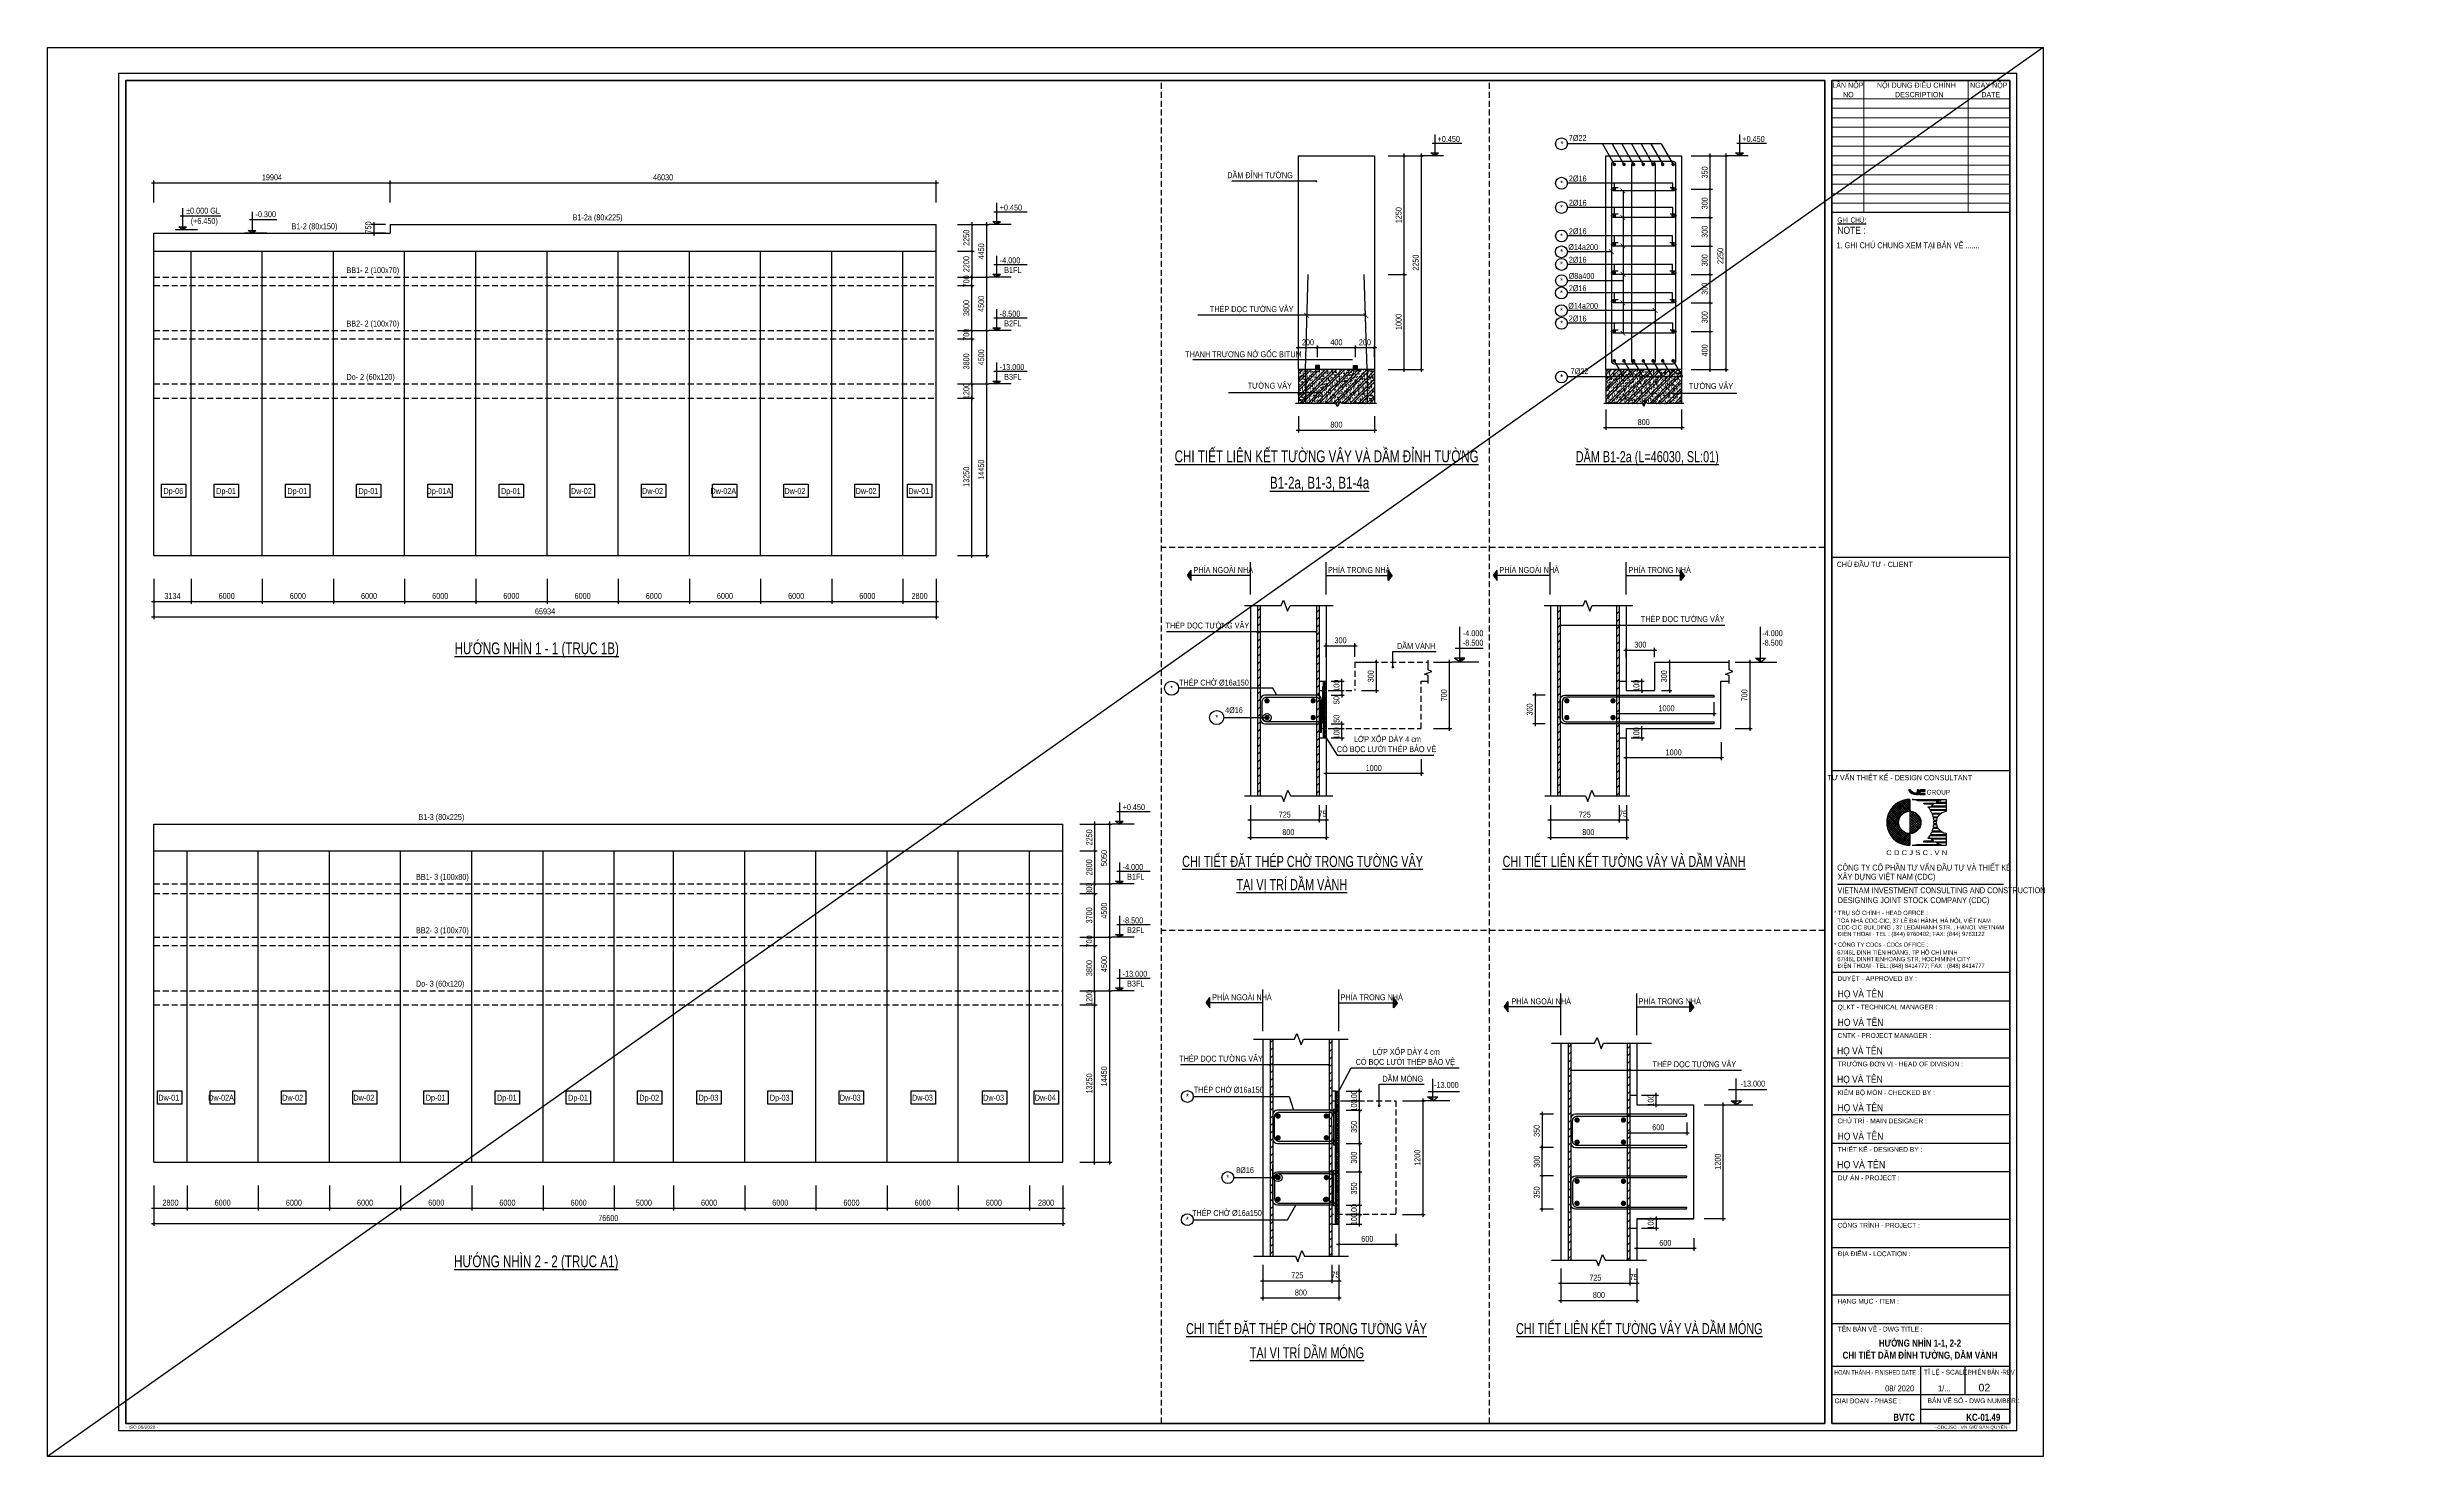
# Model space of a CAD drawing. Extents: x -492186 to 1868871, y -490204 to 147457.
# Drawn here: x -492186 to -292496, y 28657 to 147457 of the extents above; entities outside this region: 4.
import ezdxf
from ezdxf.enums import TextEntityAlignment as Align

# ---------------------------------------------------------------- set-up
doc = ezdxf.new("R2010")
doc.units = 0
doc.header["$LTSCALE"] = 250
doc.header["$MEASUREMENT"] = 0
doc.linetypes.add('HIDDEN', pattern=[0.375, 0.25, -0.125])
doc.layers.get('0').update_dxf_attribs({"linetype": 'CONTINUOUS'})
doc.layers.get('Defpoints').update_dxf_attribs({"linetype": 'CONTINUOUS'})
for name, color, linetype in [('CDC -TEXT KHUNG', 7, 'CONTINUOUS'), ('CDC-KHUNGTEN', 7, 'CONTINUOUS'), ('CDC.02.DIM', 1, 'CONTINUOUS'), ('CDC.03.BORDER', 3, 'CONTINUOUS'), ('CDC.04.HIDDEN', 8, 'HIDDEN'), ('CDC.05.STEEL', 4, 'CONTINUOUS'), ('CDC.06.TEXT', 2, 'CONTINUOUS'), ('CDC.10.HATCH', 9, 'CONTINUOUS'), ('CDC.11.NOTE', 8, 'CONTINUOUS'), ('CDC.14.STEELNUM', 9, 'CONTINUOUS'), ('MAUGHI 2', 250, 'CONTINUOUS')]:
    doc.layers.add(name, color=color, linetype=linetype)
doc.layers.add('KCS_Plotter', color=11, linetype='CONTINUOUS', plot=False)
doc.styles.add('arial', font='arial.ttf', dxfattribs={"width": 0.7})
doc.styles.add('Arial_4', font='arial.ttf', dxfattribs={"width": 0.75, "height": 3})
doc.styles.add('Arial_B_3', font='arialbd.ttf', dxfattribs={"width": 0.75, "height": 3})
doc.styles.add('KT CDC', font='arial.ttf', dxfattribs={"width": 0.85, "height": 200})
doc.styles.get("Standard").update_dxf_attribs({"font": 'arial.ttf', "width": 0.7})
doc.dimstyles.new('DIM 200', dxfattribs={"dimscale": 200, "dimtxt": 2.5, "dimasz": 1, "dimexe": 1, "dimexo": 0, "dimgap": 1, "dimtad": 1, "dimdec": 0, "dimdsep": 46, "dimtxsty": 'arial', "dimblk": 'ARCHTICK', "dimcen": 1, "dimdle": 1, "dimclrd": 256, "dimclre": 256, "dimclrt": 2, "dimadec": 0, "dimazin": 0, "dimtfac": 0.00072, "dimtdec": 0, "dimtix": 1, "dimtmove": 2, "dimatfit": 3, "dimldrblk": 'ARCHTICK', "dimfxl": 1, "dimtolj": 1, "dimlwd": -1, "dimlwe": -1, "dimarcsym": 1})
doc.dimstyles.new('DIM 200-25', dxfattribs={"dimscale": 200, "dimtxt": 2.5, "dimasz": 1, "dimexe": 1, "dimexo": 0, "dimgap": 1, "dimtad": 1, "dimdec": 0, "dimlfac": 0.125, "dimdsep": 46, "dimtxsty": 'arial', "dimblk": 'ARCHTICK', "dimcen": 1, "dimdle": 1, "dimclrd": 256, "dimclre": 256, "dimclrt": 2, "dimadec": 0, "dimazin": 0, "dimtfac": 0.00072, "dimtdec": 0, "dimtix": 1, "dimtmove": 2, "dimatfit": 3, "dimldrblk": 'ARCHTICK', "dimfxl": 1, "dimtolj": 1, "dimlwd": -1, "dimlwe": -1, "dimarcsym": 1})
pattern_1 = [(45, (-262774.7, 198176.27), (-353.5534, 353.5534), []), (45, (-262539, 198176.27), (-353.5534, 353.5534), []), (50, (-262774.7, 198176.27), (478.1735, -41.8348), [50, -550]), (355, (-262774.7, 198176.27), (-92.5009, 501.4614), [40, -440]), (100.4514, (-262734.86, 198172.8), (385.6729, 459.6264), [42.4935, -467.428]), (46.1842, (-262774.7, 198309.6), (711.494, -110.346), [75, -825]), (96.6356, (-262715.4, 198300.4), (623.1085, 649.412), [63.7402, -701.142]), (351.1842, (-262774.7, 198309.6), (623.108, 649.4124), [60, -660]), (21, (-262708.04, 198276.27), (397.938, -268.4126), [50, -550]), (326, (-262708.04, 198276.27), (162.2102, 483.4334), [40, -440]), (71.4514, (-262674.9, 198253.9), (560.1484, 215.0203), [42.4935, -467.428]), (37.5, (-262774.71, 198176.27), (8.10657, 221.92924), [0, -434.66667, 0, -446.66667, 0, -441.66667]), (7.5, (-262774.7, 198176.27), (175.3797, 262.94114), [0, -254.66667, 0, -424.66667, 0, -168.33333]), (327.5, (-262923.38, 198176.27), (355.88162, -15.03658), [0, -166.66667, 0, -520, 0, -690]), (317.5, (-262990.04, 198176.27), (388.7908, 66.73665), [0, -216.6667, 0, -345.3333, 0, -490])]
pattern_2 = [(45, (-102440.35, 3390.8), (-318.19805, 318.19805), [])]
pattern_3 = [(45, (890.8, 407.7), (-318.19805, 318.19805), [])]
pattern_4 = [(45, (-54374.85, 1129.2), (-318.19805, 318.19805), [])]

# ---------------------------------------------------------------- blocks, each defined once
blk = doc.blocks.new('_ARCHTICK')
at = {"color": 0, "linetype": 'ByBlock', "const_width": 0.15}
blk.add_lwpolyline([(-0.5, -0.5), (0.5, 0.5)], dxfattribs=at)
blk = doc.blocks.new('*D13')
at = {"layer": 'CDC.02.DIM', "transparency": 16777216}
for p, q in [((-483210, 102652), (-483210, 100555)), ((-480076, 102652), (-480076, 100555)), ((-483410, 100755), (-479876, 100755))]:
    blk.add_line(p, q, dxfattribs=at)
at = {"layer": 'Defpoints', "color": 0, "transparency": 16777216}
for p in [(-483210, 102652), (-480076, 102652), (-480076, 100755)]:
    blk.add_point(p, dxfattribs=at)
at = {"layer": 'CDC.02.DIM', "transparency": 16777216, "xscale": 200, "yscale": 200, "zscale": 200, "rotation": 180}
blk.add_blockref('_ARCHTICK', (-483210, 100755), dxfattribs=at)
at = {"layer": 'CDC.02.DIM', "transparency": 16777216, "xscale": 200, "yscale": 200, "zscale": 200}
blk.add_blockref('_ARCHTICK', (-480076, 100755), dxfattribs=at)
at = {"layer": 'CDC.02.DIM', "color": 2, "transparency": 16777216, "insert": (-481643, 101210), "char_height": 500, "attachment_point": 5, "style": 'arial'}
blk.add_mtext('\\A1;3134', dxfattribs=at)
blk = doc.blocks.new('*D14')
at = {"layer": 'CDC.02.DIM', "transparency": 16777216}
for p, q in [((-426076, 102652), (-426076, 100555)), ((-420076, 102652), (-420076, 100555)), ((-426276, 100755), (-419876, 100755))]:
    blk.add_line(p, q, dxfattribs=at)
at = {"layer": 'Defpoints', "color": 0, "transparency": 16777216}
for p in [(-426076, 102652), (-420076, 102652), (-420076, 100755)]:
    blk.add_point(p, dxfattribs=at)
at = {"layer": 'CDC.02.DIM', "transparency": 16777216, "xscale": 200, "yscale": 200, "zscale": 200, "rotation": 180}
blk.add_blockref('_ARCHTICK', (-426076, 100755), dxfattribs=at)
at = {"layer": 'CDC.02.DIM', "transparency": 16777216, "xscale": 200, "yscale": 200, "zscale": 200}
blk.add_blockref('_ARCHTICK', (-420076, 100755), dxfattribs=at)
at = {"layer": 'CDC.02.DIM', "color": 2, "transparency": 16777216, "insert": (-423076, 101210), "char_height": 500, "attachment_point": 5, "style": 'arial'}
blk.add_mtext('\\A1;6000', dxfattribs=at)
blk = doc.blocks.new('*D15')
at = {"layer": 'CDC.02.DIM', "transparency": 16777216}
for p, q in [((-420076, 102652), (-420076, 100555)), ((-417276, 102652), (-417276, 100555)), ((-420276, 100755), (-417076, 100755))]:
    blk.add_line(p, q, dxfattribs=at)
at = {"layer": 'Defpoints', "color": 0, "transparency": 16777216}
for p in [(-420076, 102652), (-417276, 102652), (-417276, 100755)]:
    blk.add_point(p, dxfattribs=at)
at = {"layer": 'CDC.02.DIM', "transparency": 16777216, "xscale": 200, "yscale": 200, "zscale": 200, "rotation": 180}
blk.add_blockref('_ARCHTICK', (-420076, 100755), dxfattribs=at)
at = {"layer": 'CDC.02.DIM', "transparency": 16777216, "xscale": 200, "yscale": 200, "zscale": 200}
blk.add_blockref('_ARCHTICK', (-417276, 100755), dxfattribs=at)
at = {"layer": 'CDC.02.DIM', "color": 2, "transparency": 16777216, "insert": (-418676, 101210), "char_height": 500, "attachment_point": 5, "style": 'arial'}
blk.add_mtext('\\A1;2800', dxfattribs=at)
blk = doc.blocks.new('*D16')
at = {"layer": 'CDC.02.DIM', "transparency": 16777216}
for p, q in [((-483210, 102652), (-483210, 99249)), ((-417276, 102652), (-417276, 99249)), ((-483410, 99449), (-417076, 99449))]:
    blk.add_line(p, q, dxfattribs=at)
at = {"layer": 'Defpoints', "color": 0, "transparency": 16777216}
for p in [(-483210, 102652), (-417276, 102652), (-417276, 99449)]:
    blk.add_point(p, dxfattribs=at)
at = {"layer": 'CDC.02.DIM', "transparency": 16777216, "xscale": 200, "yscale": 200, "zscale": 200, "rotation": 180}
blk.add_blockref('_ARCHTICK', (-483210, 99449), dxfattribs=at)
at = {"layer": 'CDC.02.DIM', "transparency": 16777216, "xscale": 200, "yscale": 200, "zscale": 200}
blk.add_blockref('_ARCHTICK', (-417276, 99449), dxfattribs=at)
at = {"layer": 'CDC.02.DIM', "color": 2, "transparency": 16777216, "insert": (-450243, 99905), "char_height": 500, "attachment_point": 5, "style": 'arial'}
blk.add_mtext('\\A1;65934', dxfattribs=at)
blk = doc.blocks.new('*D17')
at = {"layer": 'CDC.02.DIM', "transparency": 16777216}
for p, q in [((-432076, 102652), (-432076, 100555)), ((-426076, 102652), (-426076, 100555)), ((-432276, 100755), (-425876, 100755))]:
    blk.add_line(p, q, dxfattribs=at)
at = {"layer": 'Defpoints', "color": 0, "transparency": 16777216}
for p in [(-432076, 102652), (-426076, 102652), (-426076, 100755)]:
    blk.add_point(p, dxfattribs=at)
at = {"layer": 'CDC.02.DIM', "transparency": 16777216, "xscale": 200, "yscale": 200, "zscale": 200, "rotation": 180}
blk.add_blockref('_ARCHTICK', (-432076, 100755), dxfattribs=at)
at = {"layer": 'CDC.02.DIM', "transparency": 16777216, "xscale": 200, "yscale": 200, "zscale": 200}
blk.add_blockref('_ARCHTICK', (-426076, 100755), dxfattribs=at)
at = {"layer": 'CDC.02.DIM', "color": 2, "transparency": 16777216, "insert": (-429076, 101210), "char_height": 500, "attachment_point": 5, "style": 'arial'}
blk.add_mtext('\\A1;6000', dxfattribs=at)
blk = doc.blocks.new('*D18')
at = {"layer": 'CDC.02.DIM', "transparency": 16777216}
for p, q in [((-438076, 102652), (-438076, 100555)), ((-432076, 102652), (-432076, 100555)), ((-438276, 100755), (-431876, 100755))]:
    blk.add_line(p, q, dxfattribs=at)
at = {"layer": 'Defpoints', "color": 0, "transparency": 16777216}
for p in [(-438076, 102652), (-432076, 102652), (-432076, 100755)]:
    blk.add_point(p, dxfattribs=at)
at = {"layer": 'CDC.02.DIM', "transparency": 16777216, "xscale": 200, "yscale": 200, "zscale": 200, "rotation": 180}
blk.add_blockref('_ARCHTICK', (-438076, 100755), dxfattribs=at)
at = {"layer": 'CDC.02.DIM', "transparency": 16777216, "xscale": 200, "yscale": 200, "zscale": 200}
blk.add_blockref('_ARCHTICK', (-432076, 100755), dxfattribs=at)
at = {"layer": 'CDC.02.DIM', "color": 2, "transparency": 16777216, "insert": (-435076, 101210), "char_height": 500, "attachment_point": 5, "style": 'arial'}
blk.add_mtext('\\A1;6000', dxfattribs=at)
blk = doc.blocks.new('*D19')
at = {"layer": 'CDC.02.DIM', "transparency": 16777216}
for p, q in [((-444076, 102652), (-444076, 100555)), ((-438076, 102652), (-438076, 100555)), ((-444276, 100755), (-437876, 100755))]:
    blk.add_line(p, q, dxfattribs=at)
at = {"layer": 'Defpoints', "color": 0, "transparency": 16777216}
for p in [(-444076, 102652), (-438076, 102652), (-438076, 100755)]:
    blk.add_point(p, dxfattribs=at)
at = {"layer": 'CDC.02.DIM', "transparency": 16777216, "xscale": 200, "yscale": 200, "zscale": 200, "rotation": 180}
blk.add_blockref('_ARCHTICK', (-444076, 100755), dxfattribs=at)
at = {"layer": 'CDC.02.DIM', "transparency": 16777216, "xscale": 200, "yscale": 200, "zscale": 200}
blk.add_blockref('_ARCHTICK', (-438076, 100755), dxfattribs=at)
at = {"layer": 'CDC.02.DIM', "color": 2, "transparency": 16777216, "insert": (-441076, 101210), "char_height": 500, "attachment_point": 5, "style": 'arial'}
blk.add_mtext('\\A1;6000', dxfattribs=at)
blk = doc.blocks.new('*D20')
at = {"layer": 'CDC.02.DIM', "transparency": 16777216}
for p, q in [((-450076, 102652), (-450076, 100555)), ((-444076, 102652), (-444076, 100555)), ((-450276, 100755), (-443876, 100755))]:
    blk.add_line(p, q, dxfattribs=at)
at = {"layer": 'Defpoints', "color": 0, "transparency": 16777216}
for p in [(-450076, 102652), (-444076, 102652), (-444076, 100755)]:
    blk.add_point(p, dxfattribs=at)
at = {"layer": 'CDC.02.DIM', "transparency": 16777216, "xscale": 200, "yscale": 200, "zscale": 200, "rotation": 180}
blk.add_blockref('_ARCHTICK', (-450076, 100755), dxfattribs=at)
at = {"layer": 'CDC.02.DIM', "transparency": 16777216, "xscale": 200, "yscale": 200, "zscale": 200}
blk.add_blockref('_ARCHTICK', (-444076, 100755), dxfattribs=at)
at = {"layer": 'CDC.02.DIM', "color": 2, "transparency": 16777216, "insert": (-447076, 101210), "char_height": 500, "attachment_point": 5, "style": 'arial'}
blk.add_mtext('\\A1;6000', dxfattribs=at)
blk = doc.blocks.new('*D21')
at = {"layer": 'CDC.02.DIM', "transparency": 16777216}
for p, q in [((-456076, 102652), (-456076, 100555)), ((-450076, 102652), (-450076, 100555)), ((-456276, 100755), (-449876, 100755))]:
    blk.add_line(p, q, dxfattribs=at)
at = {"layer": 'Defpoints', "color": 0, "transparency": 16777216}
for p in [(-456076, 102652), (-450076, 102652), (-450076, 100755)]:
    blk.add_point(p, dxfattribs=at)
at = {"layer": 'CDC.02.DIM', "transparency": 16777216, "xscale": 200, "yscale": 200, "zscale": 200, "rotation": 180}
blk.add_blockref('_ARCHTICK', (-456076, 100755), dxfattribs=at)
at = {"layer": 'CDC.02.DIM', "transparency": 16777216, "xscale": 200, "yscale": 200, "zscale": 200}
blk.add_blockref('_ARCHTICK', (-450076, 100755), dxfattribs=at)
at = {"layer": 'CDC.02.DIM', "color": 2, "transparency": 16777216, "insert": (-453076, 101210), "char_height": 500, "attachment_point": 5, "style": 'arial'}
blk.add_mtext('\\A1;6000', dxfattribs=at)
blk = doc.blocks.new('*D22')
at = {"layer": 'CDC.02.DIM', "transparency": 16777216}
for p, q in [((-462076, 102652), (-462076, 100555)), ((-456076, 102652), (-456076, 100555)), ((-462276, 100755), (-455876, 100755))]:
    blk.add_line(p, q, dxfattribs=at)
at = {"layer": 'Defpoints', "color": 0, "transparency": 16777216}
for p in [(-462076, 102652), (-456076, 102652), (-456076, 100755)]:
    blk.add_point(p, dxfattribs=at)
at = {"layer": 'CDC.02.DIM', "transparency": 16777216, "xscale": 200, "yscale": 200, "zscale": 200, "rotation": 180}
blk.add_blockref('_ARCHTICK', (-462076, 100755), dxfattribs=at)
at = {"layer": 'CDC.02.DIM', "transparency": 16777216, "xscale": 200, "yscale": 200, "zscale": 200}
blk.add_blockref('_ARCHTICK', (-456076, 100755), dxfattribs=at)
at = {"layer": 'CDC.02.DIM', "color": 2, "transparency": 16777216, "insert": (-459076, 101210), "char_height": 500, "attachment_point": 5, "style": 'arial'}
blk.add_mtext('\\A1;6000', dxfattribs=at)
blk = doc.blocks.new('*D23')
at = {"layer": 'CDC.02.DIM', "transparency": 16777216}
for p, q in [((-474076, 102652), (-474076, 100555)), ((-468076, 102652), (-468076, 100555)), ((-474276, 100755), (-467876, 100755))]:
    blk.add_line(p, q, dxfattribs=at)
at = {"layer": 'Defpoints', "color": 0, "transparency": 16777216}
for p in [(-474076, 102652), (-468076, 102652), (-468076, 100755)]:
    blk.add_point(p, dxfattribs=at)
at = {"layer": 'CDC.02.DIM', "transparency": 16777216, "xscale": 200, "yscale": 200, "zscale": 200, "rotation": 180}
blk.add_blockref('_ARCHTICK', (-474076, 100755), dxfattribs=at)
at = {"layer": 'CDC.02.DIM', "transparency": 16777216, "xscale": 200, "yscale": 200, "zscale": 200}
blk.add_blockref('_ARCHTICK', (-468076, 100755), dxfattribs=at)
at = {"layer": 'CDC.02.DIM', "color": 2, "transparency": 16777216, "insert": (-471076, 101210), "char_height": 500, "attachment_point": 5, "style": 'arial'}
blk.add_mtext('\\A1;6000', dxfattribs=at)
blk = doc.blocks.new('*D24')
at = {"layer": 'CDC.02.DIM', "transparency": 16777216}
for p, q in [((-480076, 102652), (-480076, 100555)), ((-474076, 102652), (-474076, 100555)), ((-480276, 100755), (-473876, 100755))]:
    blk.add_line(p, q, dxfattribs=at)
at = {"layer": 'Defpoints', "color": 0, "transparency": 16777216}
for p in [(-480076, 102652), (-474076, 102652), (-474076, 100755)]:
    blk.add_point(p, dxfattribs=at)
at = {"layer": 'CDC.02.DIM', "transparency": 16777216, "xscale": 200, "yscale": 200, "zscale": 200, "rotation": 180}
blk.add_blockref('_ARCHTICK', (-480076, 100755), dxfattribs=at)
at = {"layer": 'CDC.02.DIM', "transparency": 16777216, "xscale": 200, "yscale": 200, "zscale": 200}
blk.add_blockref('_ARCHTICK', (-474076, 100755), dxfattribs=at)
at = {"layer": 'CDC.02.DIM', "color": 2, "transparency": 16777216, "insert": (-477076, 101210), "char_height": 500, "attachment_point": 5, "style": 'arial'}
blk.add_mtext('\\A1;6000', dxfattribs=at)
blk = doc.blocks.new('*D25')
at = {"layer": 'CDC.02.DIM', "transparency": 16777216}
for p, q in [((-468076, 102652), (-468076, 100555)), ((-462076, 102652), (-462076, 100555)), ((-468276, 100755), (-461876, 100755))]:
    blk.add_line(p, q, dxfattribs=at)
at = {"layer": 'Defpoints', "color": 0, "transparency": 16777216}
for p in [(-468076, 102652), (-462076, 102652), (-462076, 100755)]:
    blk.add_point(p, dxfattribs=at)
at = {"layer": 'CDC.02.DIM', "transparency": 16777216, "xscale": 200, "yscale": 200, "zscale": 200, "rotation": 180}
blk.add_blockref('_ARCHTICK', (-468076, 100755), dxfattribs=at)
at = {"layer": 'CDC.02.DIM', "transparency": 16777216, "xscale": 200, "yscale": 200, "zscale": 200}
blk.add_blockref('_ARCHTICK', (-462076, 100755), dxfattribs=at)
at = {"layer": 'CDC.02.DIM', "color": 2, "transparency": 16777216, "insert": (-465076, 101210), "char_height": 500, "attachment_point": 5, "style": 'arial'}
blk.add_mtext('\\A1;6000', dxfattribs=at)
blk = doc.blocks.new('*D26')
at = {"layer": 'CDC.02.DIM', "transparency": 16777216}
for p, q in [((-415468, 130282), (-414078, 130282)), ((-414278, 130482), (-414278, 127882)), ((-415468, 128082), (-414078, 128082))]:
    blk.add_line(p, q, dxfattribs=at)
at = {"layer": 'Defpoints', "color": 0, "transparency": 16777216}
for p in [(-415468, 130282), (-415468, 128082), (-414278, 128082)]:
    blk.add_point(p, dxfattribs=at)
at = {"layer": 'CDC.02.DIM', "transparency": 16777216, "xscale": 200, "yscale": 200, "zscale": 200}
for p, rotation in [((-414278, 130282), 90), ((-414278, 128082), 270)]:
    blk.add_blockref('_ARCHTICK', p, dxfattribs=dict(at, rotation=rotation))
at = {"layer": 'CDC.02.DIM', "color": 2, "transparency": 16777216, "insert": (-414733, 129182), "char_height": 500, "attachment_point": 5, "rotation": 90, "style": 'arial'}
blk.add_mtext('\\A1;2200', dxfattribs=at)
blk = doc.blocks.new('*D27')
at = {"layer": 'CDC.02.DIM', "transparency": 16777216}
for p, q in [((-415468, 127382), (-414078, 127382)), ((-414278, 123382), (-414278, 127582)), ((-415468, 123582), (-414078, 123582))]:
    blk.add_line(p, q, dxfattribs=at)
at = {"layer": 'Defpoints', "color": 0, "transparency": 16777216}
for p in [(-415468, 127382), (-414278, 127382), (-415468, 123582)]:
    blk.add_point(p, dxfattribs=at)
at = {"layer": 'CDC.02.DIM', "transparency": 16777216, "xscale": 200, "yscale": 200, "zscale": 200}
for p, rotation in [((-414278, 127382), 90), ((-414278, 123582), 270)]:
    blk.add_blockref('_ARCHTICK', p, dxfattribs=dict(at, rotation=rotation))
at = {"layer": 'CDC.02.DIM', "color": 2, "transparency": 16777216, "insert": (-414733, 125482), "char_height": 500, "attachment_point": 5, "rotation": 90, "style": 'arial'}
blk.add_mtext('\\A1;3800', dxfattribs=at)
blk = doc.blocks.new('*D28')
at = {"layer": 'CDC.02.DIM', "transparency": 16777216}
for p, q in [((-415468, 117882), (-414078, 117882)), ((-414278, 104432), (-414278, 118082)), ((-415468, 104632), (-414078, 104632))]:
    blk.add_line(p, q, dxfattribs=at)
at = {"layer": 'Defpoints', "color": 0, "transparency": 16777216}
for p in [(-415468, 117882), (-414278, 117882), (-415468, 104632)]:
    blk.add_point(p, dxfattribs=at)
at = {"layer": 'CDC.02.DIM', "transparency": 16777216, "xscale": 200, "yscale": 200, "zscale": 200}
for p, rotation in [((-414278, 117882), 90), ((-414278, 104632), 270)]:
    blk.add_blockref('_ARCHTICK', p, dxfattribs=dict(at, rotation=rotation))
at = {"layer": 'CDC.02.DIM', "color": 2, "transparency": 16777216, "insert": (-414733, 111257), "char_height": 500, "attachment_point": 5, "rotation": 90, "style": 'arial'}
blk.add_mtext('\\A1;13250', dxfattribs=at)
blk = doc.blocks.new('*D29')
at = {"layer": 'CDC.02.DIM', "transparency": 16777216}
for p, q in [((-415468, 119082), (-414078, 119082)), ((-415468, 117882), (-414078, 117882)), ((-414278, 119082), (-414278, 119282)), ((-414278, 119082), (-414278, 117882)), ((-414278, 117882), (-414278, 117682))]:
    blk.add_line(p, q, dxfattribs=at)
at = {"layer": 'Defpoints', "color": 0, "transparency": 16777216}
for p in [(-415468, 119082), (-415468, 117882), (-414278, 117882)]:
    blk.add_point(p, dxfattribs=at)
at = {"layer": 'CDC.02.DIM', "transparency": 16777216, "xscale": 200, "yscale": 200, "zscale": 200}
for p, rotation in [((-414278, 119082), 270), ((-414278, 117882), 90)]:
    blk.add_blockref('_ARCHTICK', p, dxfattribs=dict(at, rotation=rotation))
at = {"layer": 'CDC.02.DIM', "color": 2, "transparency": 16777216, "insert": (-414733, 118482), "char_height": 500, "attachment_point": 5, "rotation": 90, "style": 'arial'}
blk.add_mtext('\\A1;1200', dxfattribs=at)
blk = doc.blocks.new('*D30')
at = {"layer": 'CDC.02.DIM', "transparency": 16777216}
for p, q in [((-415468, 132532), (-414078, 132532)), ((-414278, 132732), (-414278, 130082)), ((-415468, 130282), (-414078, 130282))]:
    blk.add_line(p, q, dxfattribs=at)
at = {"layer": 'Defpoints', "color": 0, "transparency": 16777216}
for p in [(-415468, 132532), (-415468, 130282), (-414278, 130282)]:
    blk.add_point(p, dxfattribs=at)
at = {"layer": 'CDC.02.DIM', "transparency": 16777216, "xscale": 200, "yscale": 200, "zscale": 200}
for p, rotation in [((-414278, 132532), 90), ((-414278, 130282), 270)]:
    blk.add_blockref('_ARCHTICK', p, dxfattribs=dict(at, rotation=rotation))
at = {"layer": 'CDC.02.DIM', "color": 2, "transparency": 16777216, "insert": (-414733, 131407), "char_height": 500, "attachment_point": 5, "rotation": 90, "style": 'arial'}
blk.add_mtext('\\A1;2250', dxfattribs=at)
blk = doc.blocks.new('*D31')
at = {"layer": 'CDC.02.DIM', "transparency": 16777216}
for p, q in [((-415468, 128082), (-414078, 128082)), ((-414278, 128082), (-414278, 128282)), ((-414278, 127382), (-414278, 128082)), ((-415468, 127382), (-414078, 127382)), ((-414278, 127382), (-414278, 127182))]:
    blk.add_line(p, q, dxfattribs=at)
at = {"layer": 'Defpoints', "color": 0, "transparency": 16777216}
for p in [(-415468, 128082), (-414278, 128082), (-415468, 127382)]:
    blk.add_point(p, dxfattribs=at)
at = {"layer": 'CDC.02.DIM', "transparency": 16777216, "xscale": 200, "yscale": 200, "zscale": 200}
for p, rotation in [((-414278, 128082), 270), ((-414278, 127382), 90)]:
    blk.add_blockref('_ARCHTICK', p, dxfattribs=dict(at, rotation=rotation))
at = {"layer": 'CDC.02.DIM', "color": 2, "transparency": 16777216, "insert": (-414733, 127732), "char_height": 500, "attachment_point": 5, "rotation": 90, "style": 'arial'}
blk.add_mtext('\\A1;700', dxfattribs=at)
blk = doc.blocks.new('*D32')
at = {"layer": 'CDC.02.DIM', "transparency": 16777216}
for p, q in [((-415468, 122882), (-414078, 122882)), ((-414278, 118882), (-414278, 123082)), ((-415468, 119082), (-414078, 119082))]:
    blk.add_line(p, q, dxfattribs=at)
at = {"layer": 'Defpoints', "color": 0, "transparency": 16777216}
for p in [(-415468, 122882), (-414278, 122882), (-415468, 119082)]:
    blk.add_point(p, dxfattribs=at)
at = {"layer": 'CDC.02.DIM', "transparency": 16777216, "xscale": 200, "yscale": 200, "zscale": 200}
for p, rotation in [((-414278, 122882), 90), ((-414278, 119082), 270)]:
    blk.add_blockref('_ARCHTICK', p, dxfattribs=dict(at, rotation=rotation))
at = {"layer": 'CDC.02.DIM', "color": 2, "transparency": 16777216, "insert": (-414733, 120982), "char_height": 500, "attachment_point": 5, "rotation": 90, "style": 'arial'}
blk.add_mtext('\\A1;3800', dxfattribs=at)
blk = doc.blocks.new('*D33')
at = {"layer": 'CDC.02.DIM', "transparency": 16777216}
for p, q in [((-415468, 123582), (-414078, 123582)), ((-415468, 122882), (-414078, 122882)), ((-414278, 123582), (-414278, 123782)), ((-414278, 122882), (-414278, 123582)), ((-414278, 122882), (-414278, 122682))]:
    blk.add_line(p, q, dxfattribs=at)
at = {"layer": 'Defpoints', "color": 0, "transparency": 16777216}
for p in [(-415468, 123582), (-415468, 122882), (-414278, 123582)]:
    blk.add_point(p, dxfattribs=at)
at = {"layer": 'CDC.02.DIM', "transparency": 16777216, "xscale": 200, "yscale": 200, "zscale": 200}
for p, rotation in [((-414278, 123582), 270), ((-414278, 122882), 90)]:
    blk.add_blockref('_ARCHTICK', p, dxfattribs=dict(at, rotation=rotation))
at = {"layer": 'CDC.02.DIM', "color": 2, "transparency": 16777216, "insert": (-414733, 123232), "char_height": 500, "attachment_point": 5, "rotation": 90, "style": 'arial'}
blk.add_mtext('\\A1;700', dxfattribs=at)
blk = doc.blocks.new('*D34')
at = {"layer": 'CDC.02.DIM', "transparency": 16777216}
for p, q in [((-415468, 132532), (-412823, 132532)), ((-413023, 132732), (-413023, 127882)), ((-415468, 128082), (-412823, 128082))]:
    blk.add_line(p, q, dxfattribs=at)
at = {"layer": 'Defpoints', "color": 0, "transparency": 16777216}
for p in [(-415468, 132532), (-415468, 128082), (-413023, 128082)]:
    blk.add_point(p, dxfattribs=at)
at = {"layer": 'CDC.02.DIM', "transparency": 16777216, "xscale": 200, "yscale": 200, "zscale": 200}
for p, rotation in [((-413023, 132532), 90), ((-413023, 128082), 270)]:
    blk.add_blockref('_ARCHTICK', p, dxfattribs=dict(at, rotation=rotation))
at = {"layer": 'CDC.02.DIM', "color": 2, "transparency": 16777216, "insert": (-413478, 130263), "char_height": 500, "attachment_point": 5, "rotation": 90, "style": 'arial'}
blk.add_mtext('\\A1;4450', dxfattribs=at)
blk = doc.blocks.new('*D35')
at = {"layer": 'CDC.02.DIM', "transparency": 16777216}
for p, q in [((-415468, 128082), (-412823, 128082)), ((-413023, 128282), (-413023, 123382)), ((-415468, 123582), (-412823, 123582))]:
    blk.add_line(p, q, dxfattribs=at)
at = {"layer": 'Defpoints', "color": 0, "transparency": 16777216}
for p in [(-415468, 128082), (-415468, 123582), (-413023, 123582)]:
    blk.add_point(p, dxfattribs=at)
at = {"layer": 'CDC.02.DIM', "transparency": 16777216, "xscale": 200, "yscale": 200, "zscale": 200}
for p, rotation in [((-413023, 128082), 90), ((-413023, 123582), 270)]:
    blk.add_blockref('_ARCHTICK', p, dxfattribs=dict(at, rotation=rotation))
at = {"layer": 'CDC.02.DIM', "color": 2, "transparency": 16777216, "insert": (-413478, 125832), "char_height": 500, "attachment_point": 5, "rotation": 90, "style": 'arial'}
blk.add_mtext('\\A1;4500', dxfattribs=at)
blk = doc.blocks.new('*D36')
at = {"layer": 'CDC.02.DIM', "transparency": 16777216}
for p, q in [((-415468, 123582), (-412823, 123582)), ((-413023, 123782), (-413023, 118882)), ((-415468, 119082), (-412823, 119082))]:
    blk.add_line(p, q, dxfattribs=at)
at = {"layer": 'Defpoints', "color": 0, "transparency": 16777216}
for p in [(-415468, 123582), (-415468, 119082), (-413023, 119082)]:
    blk.add_point(p, dxfattribs=at)
at = {"layer": 'CDC.02.DIM', "transparency": 16777216, "xscale": 200, "yscale": 200, "zscale": 200}
for p, rotation in [((-413023, 123582), 90), ((-413023, 119082), 270)]:
    blk.add_blockref('_ARCHTICK', p, dxfattribs=dict(at, rotation=rotation))
at = {"layer": 'CDC.02.DIM', "color": 2, "transparency": 16777216, "insert": (-413478, 121332), "char_height": 500, "attachment_point": 5, "rotation": 90, "style": 'arial'}
blk.add_mtext('\\A1;4500', dxfattribs=at)
blk = doc.blocks.new('*D37')
at = {"layer": 'CDC.02.DIM', "transparency": 16777216}
for p, q in [((-415468, 119082), (-412823, 119082)), ((-413023, 119282), (-413023, 104432)), ((-415468, 104632), (-412823, 104632))]:
    blk.add_line(p, q, dxfattribs=at)
at = {"layer": 'Defpoints', "color": 0, "transparency": 16777216}
for p in [(-415468, 119082), (-415468, 104632), (-413023, 104632)]:
    blk.add_point(p, dxfattribs=at)
at = {"layer": 'CDC.02.DIM', "transparency": 16777216, "xscale": 200, "yscale": 200, "zscale": 200}
for p, rotation in [((-413023, 119082), 90), ((-413023, 104632), 270)]:
    blk.add_blockref('_ARCHTICK', p, dxfattribs=dict(at, rotation=rotation))
at = {"layer": 'CDC.02.DIM', "color": 2, "transparency": 16777216, "insert": (-413478, 111857), "char_height": 500, "attachment_point": 5, "rotation": 90, "style": 'arial'}
blk.add_mtext('\\A1;14450', dxfattribs=at)
blk = doc.blocks.new('*D38')
at = {"layer": 'CDC.02.DIM', "transparency": 16777216}
for p, q in [((-483210, 51505), (-483210, 49408)), ((-480410, 51505), (-480410, 49408)), ((-483410, 49608), (-480210, 49608))]:
    blk.add_line(p, q, dxfattribs=at)
at = {"layer": 'Defpoints', "color": 0, "transparency": 16777216}
for p in [(-483210, 51505), (-480410, 51505), (-480410, 49608)]:
    blk.add_point(p, dxfattribs=at)
at = {"layer": 'CDC.02.DIM', "transparency": 16777216, "xscale": 200, "yscale": 200, "zscale": 200, "rotation": 180}
blk.add_blockref('_ARCHTICK', (-483210, 49608), dxfattribs=at)
at = {"layer": 'CDC.02.DIM', "transparency": 16777216, "xscale": 200, "yscale": 200, "zscale": 200}
blk.add_blockref('_ARCHTICK', (-480410, 49608), dxfattribs=at)
at = {"layer": 'CDC.02.DIM', "color": 2, "transparency": 16777216, "insert": (-481810, 50063), "char_height": 500, "attachment_point": 5, "style": 'arial'}
blk.add_mtext('\\A1;2800', dxfattribs=at)
blk = doc.blocks.new('*D39')
at = {"layer": 'CDC.02.DIM', "transparency": 16777216}
for p, q in [((-427413, 51505), (-427413, 49408)), ((-421413, 51505), (-421413, 49408)), ((-427613, 49608), (-421213, 49608))]:
    blk.add_line(p, q, dxfattribs=at)
at = {"layer": 'Defpoints', "color": 0, "transparency": 16777216}
for p in [(-427413, 51505), (-421413, 51505), (-421413, 49608)]:
    blk.add_point(p, dxfattribs=at)
at = {"layer": 'CDC.02.DIM', "transparency": 16777216, "xscale": 200, "yscale": 200, "zscale": 200, "rotation": 180}
blk.add_blockref('_ARCHTICK', (-427413, 49608), dxfattribs=at)
at = {"layer": 'CDC.02.DIM', "transparency": 16777216, "xscale": 200, "yscale": 200, "zscale": 200}
blk.add_blockref('_ARCHTICK', (-421413, 49608), dxfattribs=at)
at = {"layer": 'CDC.02.DIM', "color": 2, "transparency": 16777216, "insert": (-424413, 50063), "char_height": 500, "attachment_point": 5, "style": 'arial'}
blk.add_mtext('\\A1;6000', dxfattribs=at)
blk = doc.blocks.new('*D40')
at = {"layer": 'CDC.02.DIM', "transparency": 16777216}
for p, q in [((-421413, 51505), (-421413, 49408)), ((-415413, 51505), (-415413, 49408)), ((-421613, 49608), (-415213, 49608))]:
    blk.add_line(p, q, dxfattribs=at)
at = {"layer": 'Defpoints', "color": 0, "transparency": 16777216}
for p in [(-421413, 51505), (-415413, 51505), (-415413, 49608)]:
    blk.add_point(p, dxfattribs=at)
at = {"layer": 'CDC.02.DIM', "transparency": 16777216, "xscale": 200, "yscale": 200, "zscale": 200, "rotation": 180}
blk.add_blockref('_ARCHTICK', (-421413, 49608), dxfattribs=at)
at = {"layer": 'CDC.02.DIM', "transparency": 16777216, "xscale": 200, "yscale": 200, "zscale": 200}
blk.add_blockref('_ARCHTICK', (-415413, 49608), dxfattribs=at)
at = {"layer": 'CDC.02.DIM', "color": 2, "transparency": 16777216, "insert": (-418413, 50063), "char_height": 500, "attachment_point": 5, "style": 'arial'}
blk.add_mtext('\\A1;6000', dxfattribs=at)
blk = doc.blocks.new('*D41')
at = {"layer": 'CDC.02.DIM', "transparency": 16777216}
for p, q in [((-483211, 51505), (-483211, 48103)), ((-406612, 51505), (-406612, 48103)), ((-483411, 48303), (-406412, 48303))]:
    blk.add_line(p, q, dxfattribs=at)
at = {"layer": 'Defpoints', "color": 0, "transparency": 16777216}
for p in [(-483211, 51505), (-406612, 51505), (-406612, 48303)]:
    blk.add_point(p, dxfattribs=at)
at = {"layer": 'CDC.02.DIM', "transparency": 16777216, "xscale": 200, "yscale": 200, "zscale": 200, "rotation": 180}
blk.add_blockref('_ARCHTICK', (-483211, 48303), dxfattribs=at)
at = {"layer": 'CDC.02.DIM', "transparency": 16777216, "xscale": 200, "yscale": 200, "zscale": 200}
blk.add_blockref('_ARCHTICK', (-406612, 48303), dxfattribs=at)
at = {"layer": 'CDC.02.DIM', "color": 2, "transparency": 16777216, "insert": (-444911, 48758), "char_height": 500, "attachment_point": 5, "style": 'arial'}
blk.add_mtext('\\A1;76600', dxfattribs=at)
blk = doc.blocks.new('*D42')
at = {"layer": 'CDC.02.DIM', "transparency": 16777216}
for p, q in [((-433413, 51505), (-433413, 49408)), ((-427413, 51505), (-427413, 49408)), ((-433613, 49608), (-427213, 49608))]:
    blk.add_line(p, q, dxfattribs=at)
at = {"layer": 'Defpoints', "color": 0, "transparency": 16777216}
for p in [(-433413, 51505), (-427413, 51505), (-427413, 49608)]:
    blk.add_point(p, dxfattribs=at)
at = {"layer": 'CDC.02.DIM', "transparency": 16777216, "xscale": 200, "yscale": 200, "zscale": 200, "rotation": 180}
blk.add_blockref('_ARCHTICK', (-433413, 49608), dxfattribs=at)
at = {"layer": 'CDC.02.DIM', "transparency": 16777216, "xscale": 200, "yscale": 200, "zscale": 200}
blk.add_blockref('_ARCHTICK', (-427413, 49608), dxfattribs=at)
at = {"layer": 'CDC.02.DIM', "color": 2, "transparency": 16777216, "insert": (-430413, 50063), "char_height": 500, "attachment_point": 5, "style": 'arial'}
blk.add_mtext('\\A1;6000', dxfattribs=at)
blk = doc.blocks.new('*D43')
at = {"layer": 'CDC.02.DIM', "transparency": 16777216}
for p, q in [((-439413, 51505), (-439413, 49408)), ((-433413, 51505), (-433413, 49408)), ((-439613, 49608), (-433213, 49608))]:
    blk.add_line(p, q, dxfattribs=at)
at = {"layer": 'Defpoints', "color": 0, "transparency": 16777216}
for p in [(-439413, 51505), (-433413, 51505), (-433413, 49608)]:
    blk.add_point(p, dxfattribs=at)
at = {"layer": 'CDC.02.DIM', "transparency": 16777216, "xscale": 200, "yscale": 200, "zscale": 200, "rotation": 180}
blk.add_blockref('_ARCHTICK', (-439413, 49608), dxfattribs=at)
at = {"layer": 'CDC.02.DIM', "transparency": 16777216, "xscale": 200, "yscale": 200, "zscale": 200}
blk.add_blockref('_ARCHTICK', (-433413, 49608), dxfattribs=at)
at = {"layer": 'CDC.02.DIM', "color": 2, "transparency": 16777216, "insert": (-436413, 50063), "char_height": 500, "attachment_point": 5, "style": 'arial'}
blk.add_mtext('\\A1;6000', dxfattribs=at)
blk = doc.blocks.new('*D44')
at = {"layer": 'CDC.02.DIM', "transparency": 16777216}
for p, q in [((-444411, 51505), (-444411, 49408)), ((-439412, 51505), (-439412, 49408)), ((-444611, 49608), (-439212, 49608))]:
    blk.add_line(p, q, dxfattribs=at)
at = {"layer": 'Defpoints', "color": 0, "transparency": 16777216}
for p in [(-444411, 51505), (-439412, 51505), (-439412, 49608)]:
    blk.add_point(p, dxfattribs=at)
at = {"layer": 'CDC.02.DIM', "transparency": 16777216, "xscale": 200, "yscale": 200, "zscale": 200, "rotation": 180}
blk.add_blockref('_ARCHTICK', (-444411, 49608), dxfattribs=at)
at = {"layer": 'CDC.02.DIM', "transparency": 16777216, "xscale": 200, "yscale": 200, "zscale": 200}
blk.add_blockref('_ARCHTICK', (-439412, 49608), dxfattribs=at)
at = {"layer": 'CDC.02.DIM', "color": 2, "transparency": 16777216, "insert": (-441911, 50063), "char_height": 500, "attachment_point": 5, "style": 'arial'}
blk.add_mtext('\\A1;5000', dxfattribs=at)
blk = doc.blocks.new('*D45')
at = {"layer": 'CDC.02.DIM', "transparency": 16777216}
for p, q in [((-450410, 51505), (-450410, 49408)), ((-444410, 51505), (-444410, 49408)), ((-450610, 49608), (-444210, 49608))]:
    blk.add_line(p, q, dxfattribs=at)
at = {"layer": 'Defpoints', "color": 0, "transparency": 16777216}
for p in [(-450410, 51505), (-444410, 51505), (-444410, 49608)]:
    blk.add_point(p, dxfattribs=at)
at = {"layer": 'CDC.02.DIM', "transparency": 16777216, "xscale": 200, "yscale": 200, "zscale": 200, "rotation": 180}
blk.add_blockref('_ARCHTICK', (-450410, 49608), dxfattribs=at)
at = {"layer": 'CDC.02.DIM', "transparency": 16777216, "xscale": 200, "yscale": 200, "zscale": 200}
blk.add_blockref('_ARCHTICK', (-444410, 49608), dxfattribs=at)
at = {"layer": 'CDC.02.DIM', "color": 2, "transparency": 16777216, "insert": (-447410, 50063), "char_height": 500, "attachment_point": 5, "style": 'arial'}
blk.add_mtext('\\A1;6000', dxfattribs=at)
blk = doc.blocks.new('*D46')
at = {"layer": 'CDC.02.DIM', "transparency": 16777216}
for p, q in [((-456410, 51505), (-456410, 49408)), ((-450410, 51505), (-450410, 49408)), ((-456610, 49608), (-450210, 49608))]:
    blk.add_line(p, q, dxfattribs=at)
at = {"layer": 'Defpoints', "color": 0, "transparency": 16777216}
for p in [(-456410, 51505), (-450410, 51505), (-450410, 49608)]:
    blk.add_point(p, dxfattribs=at)
at = {"layer": 'CDC.02.DIM', "transparency": 16777216, "xscale": 200, "yscale": 200, "zscale": 200, "rotation": 180}
blk.add_blockref('_ARCHTICK', (-456410, 49608), dxfattribs=at)
at = {"layer": 'CDC.02.DIM', "transparency": 16777216, "xscale": 200, "yscale": 200, "zscale": 200}
blk.add_blockref('_ARCHTICK', (-450410, 49608), dxfattribs=at)
at = {"layer": 'CDC.02.DIM', "color": 2, "transparency": 16777216, "insert": (-453410, 50063), "char_height": 500, "attachment_point": 5, "style": 'arial'}
blk.add_mtext('\\A1;6000', dxfattribs=at)
blk = doc.blocks.new('*D47')
at = {"layer": 'CDC.02.DIM', "transparency": 16777216}
for p, q in [((-462410, 51505), (-462410, 49408)), ((-456410, 51505), (-456410, 49408)), ((-462610, 49608), (-456210, 49608))]:
    blk.add_line(p, q, dxfattribs=at)
at = {"layer": 'Defpoints', "color": 0, "transparency": 16777216}
for p in [(-462410, 51505), (-456410, 51505), (-456410, 49608)]:
    blk.add_point(p, dxfattribs=at)
at = {"layer": 'CDC.02.DIM', "transparency": 16777216, "xscale": 200, "yscale": 200, "zscale": 200, "rotation": 180}
blk.add_blockref('_ARCHTICK', (-462410, 49608), dxfattribs=at)
at = {"layer": 'CDC.02.DIM', "transparency": 16777216, "xscale": 200, "yscale": 200, "zscale": 200}
blk.add_blockref('_ARCHTICK', (-456410, 49608), dxfattribs=at)
at = {"layer": 'CDC.02.DIM', "color": 2, "transparency": 16777216, "insert": (-459410, 50063), "char_height": 500, "attachment_point": 5, "style": 'arial'}
blk.add_mtext('\\A1;6000', dxfattribs=at)
blk = doc.blocks.new('*D48')
at = {"layer": 'CDC.02.DIM', "transparency": 16777216}
for p, q in [((-474410, 51505), (-474410, 49408)), ((-468410, 51505), (-468410, 49408)), ((-474610, 49608), (-468210, 49608))]:
    blk.add_line(p, q, dxfattribs=at)
at = {"layer": 'Defpoints', "color": 0, "transparency": 16777216}
for p in [(-474410, 51505), (-468410, 51505), (-468410, 49608)]:
    blk.add_point(p, dxfattribs=at)
at = {"layer": 'CDC.02.DIM', "transparency": 16777216, "xscale": 200, "yscale": 200, "zscale": 200, "rotation": 180}
blk.add_blockref('_ARCHTICK', (-474410, 49608), dxfattribs=at)
at = {"layer": 'CDC.02.DIM', "transparency": 16777216, "xscale": 200, "yscale": 200, "zscale": 200}
blk.add_blockref('_ARCHTICK', (-468410, 49608), dxfattribs=at)
at = {"layer": 'CDC.02.DIM', "color": 2, "transparency": 16777216, "insert": (-471410, 50063), "char_height": 500, "attachment_point": 5, "style": 'arial'}
blk.add_mtext('\\A1;6000', dxfattribs=at)
blk = doc.blocks.new('*D49')
at = {"layer": 'CDC.02.DIM', "transparency": 16777216}
for p, q in [((-480410, 51505), (-480410, 49408)), ((-474410, 51505), (-474410, 49408)), ((-480610, 49608), (-474210, 49608))]:
    blk.add_line(p, q, dxfattribs=at)
at = {"layer": 'Defpoints', "color": 0, "transparency": 16777216}
for p in [(-480410, 51505), (-474410, 51505), (-474410, 49608)]:
    blk.add_point(p, dxfattribs=at)
at = {"layer": 'CDC.02.DIM', "transparency": 16777216, "xscale": 200, "yscale": 200, "zscale": 200, "rotation": 180}
blk.add_blockref('_ARCHTICK', (-480410, 49608), dxfattribs=at)
at = {"layer": 'CDC.02.DIM', "transparency": 16777216, "xscale": 200, "yscale": 200, "zscale": 200}
blk.add_blockref('_ARCHTICK', (-474410, 49608), dxfattribs=at)
at = {"layer": 'CDC.02.DIM', "color": 2, "transparency": 16777216, "insert": (-477410, 50063), "char_height": 500, "attachment_point": 5, "style": 'arial'}
blk.add_mtext('\\A1;6000', dxfattribs=at)
blk = doc.blocks.new('*D50')
at = {"layer": 'CDC.02.DIM', "transparency": 16777216}
for p, q in [((-468410, 51505), (-468410, 49408)), ((-462410, 51505), (-462410, 49408)), ((-468610, 49608), (-462210, 49608))]:
    blk.add_line(p, q, dxfattribs=at)
at = {"layer": 'Defpoints', "color": 0, "transparency": 16777216}
for p in [(-468410, 51505), (-462410, 51505), (-462410, 49608)]:
    blk.add_point(p, dxfattribs=at)
at = {"layer": 'CDC.02.DIM', "transparency": 16777216, "xscale": 200, "yscale": 200, "zscale": 200, "rotation": 180}
blk.add_blockref('_ARCHTICK', (-468410, 49608), dxfattribs=at)
at = {"layer": 'CDC.02.DIM', "transparency": 16777216, "xscale": 200, "yscale": 200, "zscale": 200}
blk.add_blockref('_ARCHTICK', (-462410, 49608), dxfattribs=at)
at = {"layer": 'CDC.02.DIM', "color": 2, "transparency": 16777216, "insert": (-465410, 50063), "char_height": 500, "attachment_point": 5, "style": 'arial'}
blk.add_mtext('\\A1;6000', dxfattribs=at)
blk = doc.blocks.new('*D51')
at = {"layer": 'CDC.02.DIM', "transparency": 16777216}
for p, q in [((-403918, 79936), (-403918, 76736)), ((-405159, 79736), (-403718, 79736)), ((-405159, 76936), (-403718, 76936))]:
    blk.add_line(p, q, dxfattribs=at)
at = {"layer": 'Defpoints', "color": 0, "transparency": 16777216}
for p in [(-405159, 79736), (-405159, 76936), (-403918, 76936)]:
    blk.add_point(p, dxfattribs=at)
at = {"layer": 'CDC.02.DIM', "transparency": 16777216, "xscale": 200, "yscale": 200, "zscale": 200}
for p, rotation in [((-403918, 79736), 90), ((-403918, 76936), 270)]:
    blk.add_blockref('_ARCHTICK', p, dxfattribs=dict(at, rotation=rotation))
at = {"layer": 'CDC.02.DIM', "color": 2, "transparency": 16777216, "insert": (-404373, 78336), "char_height": 500, "attachment_point": 5, "rotation": 90, "style": 'arial'}
blk.add_mtext('\\A1;2800', dxfattribs=at)
blk = doc.blocks.new('*D52')
at = {"layer": 'CDC.02.DIM', "transparency": 16777216}
for p, q in [((-405159, 76136), (-403718, 76136)), ((-403918, 72236), (-403918, 76336)), ((-405159, 72436), (-403718, 72436))]:
    blk.add_line(p, q, dxfattribs=at)
at = {"layer": 'Defpoints', "color": 0, "transparency": 16777216}
for p in [(-405159, 76136), (-403918, 76136), (-405159, 72436)]:
    blk.add_point(p, dxfattribs=at)
at = {"layer": 'CDC.02.DIM', "transparency": 16777216, "xscale": 200, "yscale": 200, "zscale": 200}
for p, rotation in [((-403918, 76136), 90), ((-403918, 72436), 270)]:
    blk.add_blockref('_ARCHTICK', p, dxfattribs=dict(at, rotation=rotation))
at = {"layer": 'CDC.02.DIM', "color": 2, "transparency": 16777216, "insert": (-404373, 74286), "char_height": 500, "attachment_point": 5, "rotation": 90, "style": 'arial'}
blk.add_mtext('\\A1;3700', dxfattribs=at)
blk = doc.blocks.new('*D53')
at = {"layer": 'CDC.02.DIM', "transparency": 16777216}
for p, q in [((-405159, 66736), (-403718, 66736)), ((-403918, 53286), (-403918, 66936)), ((-405159, 53486), (-403718, 53486))]:
    blk.add_line(p, q, dxfattribs=at)
at = {"layer": 'Defpoints', "color": 0, "transparency": 16777216}
for p in [(-405159, 66736), (-403918, 66736), (-405159, 53486)]:
    blk.add_point(p, dxfattribs=at)
at = {"layer": 'CDC.02.DIM', "transparency": 16777216, "xscale": 200, "yscale": 200, "zscale": 200}
for p, rotation in [((-403918, 66736), 90), ((-403918, 53486), 270)]:
    blk.add_blockref('_ARCHTICK', p, dxfattribs=dict(at, rotation=rotation))
at = {"layer": 'CDC.02.DIM', "color": 2, "transparency": 16777216, "insert": (-404373, 60111), "char_height": 500, "attachment_point": 5, "rotation": 90, "style": 'arial'}
blk.add_mtext('\\A1;13250', dxfattribs=at)
blk = doc.blocks.new('*D54')
at = {"layer": 'CDC.02.DIM', "transparency": 16777216}
for p, q in [((-405159, 67936), (-403718, 67936)), ((-403918, 67936), (-403918, 68136)), ((-403918, 67936), (-403918, 66736)), ((-405159, 66736), (-403718, 66736)), ((-403918, 66736), (-403918, 66536))]:
    blk.add_line(p, q, dxfattribs=at)
at = {"layer": 'Defpoints', "color": 0, "transparency": 16777216}
for p in [(-405159, 67936), (-405159, 66736), (-403918, 66736)]:
    blk.add_point(p, dxfattribs=at)
at = {"layer": 'CDC.02.DIM', "transparency": 16777216, "xscale": 200, "yscale": 200, "zscale": 200}
for p, rotation in [((-403918, 67936), 270), ((-403918, 66736), 90)]:
    blk.add_blockref('_ARCHTICK', p, dxfattribs=dict(at, rotation=rotation))
at = {"layer": 'CDC.02.DIM', "color": 2, "transparency": 16777216, "insert": (-404373, 67336), "char_height": 500, "attachment_point": 5, "rotation": 90, "style": 'arial'}
blk.add_mtext('\\A1;1200', dxfattribs=at)
blk = doc.blocks.new('*D55')
at = {"layer": 'CDC.02.DIM', "transparency": 16777216}
for p, q in [((-405159, 76936), (-403718, 76936)), ((-405159, 76136), (-403718, 76136)), ((-403918, 76936), (-403918, 77136)), ((-403918, 76136), (-403918, 76936)), ((-403918, 76136), (-403918, 75936))]:
    blk.add_line(p, q, dxfattribs=at)
at = {"layer": 'Defpoints', "color": 0, "transparency": 16777216}
for p in [(-405159, 76936), (-405159, 76136), (-403918, 76936)]:
    blk.add_point(p, dxfattribs=at)
at = {"layer": 'CDC.02.DIM', "transparency": 16777216, "xscale": 200, "yscale": 200, "zscale": 200}
for p, rotation in [((-403918, 76936), 270), ((-403918, 76136), 90)]:
    blk.add_blockref('_ARCHTICK', p, dxfattribs=dict(at, rotation=rotation))
at = {"layer": 'CDC.02.DIM', "color": 2, "transparency": 16777216, "insert": (-404373, 76536), "char_height": 500, "attachment_point": 5, "rotation": 90, "style": 'arial'}
blk.add_mtext('\\A1;800', dxfattribs=at)
blk = doc.blocks.new('*D56')
at = {"layer": 'CDC.02.DIM', "transparency": 16777216}
for p, q in [((-403918, 67736), (-403918, 71936)), ((-405159, 71736), (-403718, 71736)), ((-405159, 67936), (-403718, 67936))]:
    blk.add_line(p, q, dxfattribs=at)
at = {"layer": 'Defpoints', "color": 0, "transparency": 16777216}
for p in [(-405159, 71736), (-403918, 71736), (-405159, 67936)]:
    blk.add_point(p, dxfattribs=at)
at = {"layer": 'CDC.02.DIM', "transparency": 16777216, "xscale": 200, "yscale": 200, "zscale": 200}
for p, rotation in [((-403918, 71736), 90), ((-403918, 67936), 270)]:
    blk.add_blockref('_ARCHTICK', p, dxfattribs=dict(at, rotation=rotation))
at = {"layer": 'CDC.02.DIM', "color": 2, "transparency": 16777216, "insert": (-404373, 69836), "char_height": 500, "attachment_point": 5, "rotation": 90, "style": 'arial'}
blk.add_mtext('\\A1;3800', dxfattribs=at)
blk = doc.blocks.new('*D57')
at = {"layer": 'CDC.02.DIM', "transparency": 16777216}
for p, q in [((-405159, 72436), (-403718, 72436)), ((-403918, 72436), (-403918, 72636)), ((-403918, 71736), (-403918, 72436)), ((-405159, 71736), (-403718, 71736)), ((-403918, 71736), (-403918, 71536))]:
    blk.add_line(p, q, dxfattribs=at)
at = {"layer": 'Defpoints', "color": 0, "transparency": 16777216}
for p in [(-405159, 72436), (-403918, 72436), (-405159, 71736)]:
    blk.add_point(p, dxfattribs=at)
at = {"layer": 'CDC.02.DIM', "transparency": 16777216, "xscale": 200, "yscale": 200, "zscale": 200}
for p, rotation in [((-403918, 72436), 270), ((-403918, 71736), 90)]:
    blk.add_blockref('_ARCHTICK', p, dxfattribs=dict(at, rotation=rotation))
at = {"layer": 'CDC.02.DIM', "color": 2, "transparency": 16777216, "insert": (-404373, 72086), "char_height": 500, "attachment_point": 5, "rotation": 90, "style": 'arial'}
blk.add_mtext('\\A1;700', dxfattribs=at)
blk = doc.blocks.new('*D58')
at = {"layer": 'CDC.02.DIM', "transparency": 16777216}
for p, q in [((-405159, 81985), (-402463, 81985)), ((-402663, 82185), (-402663, 76736)), ((-405159, 76936), (-402463, 76936))]:
    blk.add_line(p, q, dxfattribs=at)
at = {"layer": 'Defpoints', "color": 0, "transparency": 16777216}
for p in [(-405159, 81985), (-405159, 76936), (-402663, 76936)]:
    blk.add_point(p, dxfattribs=at)
at = {"layer": 'CDC.02.DIM', "transparency": 16777216, "xscale": 200, "yscale": 200, "zscale": 200}
for p, rotation in [((-402663, 81985), 90), ((-402663, 76936), 270)]:
    blk.add_blockref('_ARCHTICK', p, dxfattribs=dict(at, rotation=rotation))
at = {"layer": 'CDC.02.DIM', "color": 2, "transparency": 16777216, "insert": (-403118, 79116), "char_height": 500, "attachment_point": 5, "rotation": 90, "style": 'arial'}
blk.add_mtext('\\A1;5050', dxfattribs=at)
blk = doc.blocks.new('*D59')
at = {"layer": 'CDC.02.DIM', "transparency": 16777216}
for p, q in [((-405159, 76936), (-402463, 76936)), ((-402663, 77136), (-402663, 72236)), ((-405159, 72436), (-402463, 72436))]:
    blk.add_line(p, q, dxfattribs=at)
at = {"layer": 'Defpoints', "color": 0, "transparency": 16777216}
for p in [(-405159, 76936), (-405159, 72436), (-402663, 72436)]:
    blk.add_point(p, dxfattribs=at)
at = {"layer": 'CDC.02.DIM', "transparency": 16777216, "xscale": 200, "yscale": 200, "zscale": 200}
for p, rotation in [((-402663, 76936), 90), ((-402663, 72436), 270)]:
    blk.add_blockref('_ARCHTICK', p, dxfattribs=dict(at, rotation=rotation))
at = {"layer": 'CDC.02.DIM', "color": 2, "transparency": 16777216, "insert": (-403118, 74686), "char_height": 500, "attachment_point": 5, "rotation": 90, "style": 'arial'}
blk.add_mtext('\\A1;4500', dxfattribs=at)
blk = doc.blocks.new('*D60')
at = {"layer": 'CDC.02.DIM', "transparency": 16777216}
for p, q in [((-405159, 72436), (-402463, 72436)), ((-402663, 72636), (-402663, 67736)), ((-405159, 67936), (-402463, 67936))]:
    blk.add_line(p, q, dxfattribs=at)
at = {"layer": 'Defpoints', "color": 0, "transparency": 16777216}
for p in [(-405159, 72436), (-405159, 67936), (-402663, 67936)]:
    blk.add_point(p, dxfattribs=at)
at = {"layer": 'CDC.02.DIM', "transparency": 16777216, "xscale": 200, "yscale": 200, "zscale": 200}
for p, rotation in [((-402663, 72436), 90), ((-402663, 67936), 270)]:
    blk.add_blockref('_ARCHTICK', p, dxfattribs=dict(at, rotation=rotation))
at = {"layer": 'CDC.02.DIM', "color": 2, "transparency": 16777216, "insert": (-403118, 70186), "char_height": 500, "attachment_point": 5, "rotation": 90, "style": 'arial'}
blk.add_mtext('\\A1;4500', dxfattribs=at)
blk = doc.blocks.new('*D61')
at = {"layer": 'CDC.02.DIM', "transparency": 16777216}
for p, q in [((-405159, 67936), (-402463, 67936)), ((-402663, 68136), (-402663, 53286)), ((-405159, 53486), (-402463, 53486))]:
    blk.add_line(p, q, dxfattribs=at)
at = {"layer": 'Defpoints', "color": 0, "transparency": 16777216}
for p in [(-405159, 67936), (-405159, 53486), (-402663, 53486)]:
    blk.add_point(p, dxfattribs=at)
at = {"layer": 'CDC.02.DIM', "transparency": 16777216, "xscale": 200, "yscale": 200, "zscale": 200}
for p, rotation in [((-402663, 67936), 90), ((-402663, 53486), 270)]:
    blk.add_blockref('_ARCHTICK', p, dxfattribs=dict(at, rotation=rotation))
at = {"layer": 'CDC.02.DIM', "color": 2, "transparency": 16777216, "insert": (-403118, 60711), "char_height": 500, "attachment_point": 5, "rotation": 90, "style": 'arial'}
blk.add_mtext('\\A1;14450', dxfattribs=at)
blk = doc.blocks.new('*D62')
at = {"layer": 'CDC.02.DIM', "transparency": 16777216}
for p, q in [((-415413, 51505), (-415413, 49408)), ((-409413, 51505), (-409413, 49408)), ((-415613, 49608), (-409213, 49608))]:
    blk.add_line(p, q, dxfattribs=at)
at = {"layer": 'Defpoints', "color": 0, "transparency": 16777216}
for p in [(-415413, 51505), (-409413, 51505), (-409413, 49608)]:
    blk.add_point(p, dxfattribs=at)
at = {"layer": 'CDC.02.DIM', "transparency": 16777216, "xscale": 200, "yscale": 200, "zscale": 200, "rotation": 180}
blk.add_blockref('_ARCHTICK', (-415413, 49608), dxfattribs=at)
at = {"layer": 'CDC.02.DIM', "transparency": 16777216, "xscale": 200, "yscale": 200, "zscale": 200}
blk.add_blockref('_ARCHTICK', (-409413, 49608), dxfattribs=at)
at = {"layer": 'CDC.02.DIM', "color": 2, "transparency": 16777216, "insert": (-412413, 50063), "char_height": 500, "attachment_point": 5, "style": 'arial'}
blk.add_mtext('\\A1;6000', dxfattribs=at)
blk = doc.blocks.new('*D63')
at = {"layer": 'CDC.02.DIM', "transparency": 16777216}
for p, q in [((-409413, 51505), (-409413, 49408)), ((-406613, 51505), (-406613, 49408)), ((-409613, 49608), (-406413, 49608))]:
    blk.add_line(p, q, dxfattribs=at)
at = {"layer": 'Defpoints', "color": 0, "transparency": 16777216}
for p in [(-409413, 51505), (-406613, 51505), (-406613, 49608)]:
    blk.add_point(p, dxfattribs=at)
at = {"layer": 'CDC.02.DIM', "transparency": 16777216, "xscale": 200, "yscale": 200, "zscale": 200, "rotation": 180}
blk.add_blockref('_ARCHTICK', (-409413, 49608), dxfattribs=at)
at = {"layer": 'CDC.02.DIM', "transparency": 16777216, "xscale": 200, "yscale": 200, "zscale": 200}
blk.add_blockref('_ARCHTICK', (-406613, 49608), dxfattribs=at)
at = {"layer": 'CDC.02.DIM', "color": 2, "transparency": 16777216, "insert": (-408013, 50063), "char_height": 500, "attachment_point": 5, "style": 'arial'}
blk.add_mtext('\\A1;2800', dxfattribs=at)
blk = doc.blocks.new('*D64')
at = {"layer": 'CDC.02.DIM', "transparency": 16777216}
for p, q in [((-483410, 136043), (-463107, 136043)), ((-483210, 134388), (-483210, 136243)), ((-463307, 134388), (-463307, 136243))]:
    blk.add_line(p, q, dxfattribs=at)
at = {"layer": 'Defpoints', "color": 0, "transparency": 16777216}
for p in [(-463307, 136043), (-483210, 134388), (-463307, 134388)]:
    blk.add_point(p, dxfattribs=at)
at = {"layer": 'CDC.02.DIM', "transparency": 16777216, "xscale": 200, "yscale": 200, "zscale": 200, "rotation": 180}
blk.add_blockref('_ARCHTICK', (-483210, 136043), dxfattribs=at)
at = {"layer": 'CDC.02.DIM', "transparency": 16777216, "xscale": 200, "yscale": 200, "zscale": 200}
blk.add_blockref('_ARCHTICK', (-463307, 136043), dxfattribs=at)
at = {"layer": 'CDC.02.DIM', "color": 2, "transparency": 16777216, "insert": (-473258, 136499), "char_height": 500, "attachment_point": 5, "style": 'arial'}
blk.add_mtext('\\A1;19904', dxfattribs=at)
blk = doc.blocks.new('*D65')
at = {"layer": 'CDC.02.DIM', "transparency": 16777216}
for p, q in [((-463507, 136043), (-417076, 136043)), ((-463307, 134388), (-463307, 136243)), ((-417276, 134388), (-417276, 136243))]:
    blk.add_line(p, q, dxfattribs=at)
at = {"layer": 'Defpoints', "color": 0, "transparency": 16777216}
for p in [(-417276, 136043), (-463307, 134388), (-417276, 134388)]:
    blk.add_point(p, dxfattribs=at)
at = {"layer": 'CDC.02.DIM', "transparency": 16777216, "xscale": 200, "yscale": 200, "zscale": 200, "rotation": 180}
blk.add_blockref('_ARCHTICK', (-463307, 136043), dxfattribs=at)
at = {"layer": 'CDC.02.DIM', "transparency": 16777216, "xscale": 200, "yscale": 200, "zscale": 200}
blk.add_blockref('_ARCHTICK', (-417276, 136043), dxfattribs=at)
at = {"layer": 'CDC.02.DIM', "color": 2, "transparency": 16777216, "insert": (-440291, 136499), "char_height": 500, "attachment_point": 5, "style": 'arial'}
blk.add_mtext('\\A1;46030', dxfattribs=at)
blk = doc.blocks.new('*D66')
at = {"layer": 'CDC.02.DIM', "transparency": 16777216}
for p, q in [((-405159, 81985), (-403718, 81985)), ((-403918, 82185), (-403918, 79536)), ((-405159, 79736), (-403718, 79736))]:
    blk.add_line(p, q, dxfattribs=at)
at = {"layer": 'Defpoints', "color": 0, "transparency": 16777216}
for p in [(-405159, 81985), (-405159, 79736), (-403918, 79736)]:
    blk.add_point(p, dxfattribs=at)
at = {"layer": 'CDC.02.DIM', "transparency": 16777216, "xscale": 200, "yscale": 200, "zscale": 200}
for p, rotation in [((-403918, 81985), 90), ((-403918, 79736), 270)]:
    blk.add_blockref('_ARCHTICK', p, dxfattribs=dict(at, rotation=rotation))
at = {"layer": 'CDC.02.DIM', "color": 2, "transparency": 16777216, "insert": (-404373, 80860), "char_height": 500, "attachment_point": 5, "rotation": 90, "style": 'arial'}
blk.add_mtext('\\A1;2250', dxfattribs=at)
blk = doc.blocks.new('*D101')
at = {"layer": 'CDC.02.DIM', "transparency": 16777216}
for p, q in [((-379191, 138311), (-376201, 138311)), ((-376401, 138511), (-376401, 120111)), ((-379191, 120311), (-376201, 120311))]:
    blk.add_line(p, q, dxfattribs=at)
at = {"layer": 'Defpoints', "color": 0, "transparency": 16777216}
for p in [(-379191, 138311, 0), (-379191, 120311, 0), (-376401, 120311)]:
    blk.add_point(p, dxfattribs=at)
at = {"layer": 'CDC.02.DIM', "transparency": 16777216, "xscale": 200, "yscale": 200, "zscale": 200}
for p, rotation in [((-376401, 138311), 90), ((-376401, 120311), 270)]:
    blk.add_blockref('_ARCHTICK', p, dxfattribs=dict(at, rotation=rotation))
at = {"layer": 'CDC.02.DIM', "color": 2, "transparency": 16777216, "insert": (-376856, 129311), "char_height": 500, "attachment_point": 5, "rotation": 90, "style": 'arial'}
blk.add_mtext('\\A1;2250', dxfattribs=at)
blk = doc.blocks.new('*D102')
at = {"layer": 'CDC.02.DIM', "transparency": 16777216}
for p, q in [((-386739, 116355), (-386739, 115000)), ((-380339, 116355), (-380339, 115000)), ((-386939, 115200), (-380139, 115200))]:
    blk.add_line(p, q, dxfattribs=at)
at = {"layer": 'Defpoints', "color": 0, "transparency": 16777216}
for p in [(-386739, 116355, 0), (-380339, 116355, 0), (-380339, 115200)]:
    blk.add_point(p, dxfattribs=at)
at = {"layer": 'CDC.02.DIM', "transparency": 16777216, "xscale": 200, "yscale": 200, "zscale": 200, "rotation": 180}
blk.add_blockref('_ARCHTICK', (-386739, 115200), dxfattribs=at)
at = {"layer": 'CDC.02.DIM', "transparency": 16777216, "xscale": 200, "yscale": 200, "zscale": 200}
blk.add_blockref('_ARCHTICK', (-380339, 115200), dxfattribs=at)
at = {"layer": 'CDC.02.DIM', "color": 2, "transparency": 16777216, "insert": (-383539, 115655), "char_height": 500, "attachment_point": 5, "style": 'arial'}
blk.add_mtext('\\A1;800', dxfattribs=at)
blk = doc.blocks.new('*D103')
at = {"layer": 'CDC.02.DIM', "transparency": 16777216}
for p, q in [((-379191, 128311), (-377644, 128311)), ((-377844, 120111), (-377844, 128511)), ((-379191, 120311), (-377644, 120311))]:
    blk.add_line(p, q, dxfattribs=at)
at = {"layer": 'Defpoints', "color": 0, "transparency": 16777216}
for p in [(-379191, 128311), (-377844, 128311), (-379191, 120311)]:
    blk.add_point(p, dxfattribs=at)
at = {"layer": 'CDC.02.DIM', "transparency": 16777216, "xscale": 200, "yscale": 200, "zscale": 200}
for p, rotation in [((-377844, 128311), 90), ((-377844, 120311), 270)]:
    blk.add_blockref('_ARCHTICK', p, dxfattribs=dict(at, rotation=rotation))
at = {"layer": 'CDC.02.DIM', "color": 2, "transparency": 16777216, "insert": (-378299, 124311), "char_height": 500, "attachment_point": 5, "rotation": 90, "style": 'arial'}
blk.add_mtext('\\A1;1000', dxfattribs=at)
blk = doc.blocks.new('*D104')
at = {"layer": 'CDC.02.DIM', "transparency": 16777216}
for p, q in [((-379191, 138311), (-377644, 138311)), ((-377844, 128111), (-377844, 138511)), ((-379191, 128311), (-377644, 128311))]:
    blk.add_line(p, q, dxfattribs=at)
at = {"layer": 'Defpoints', "color": 0, "transparency": 16777216}
for p in [(-379191, 138311), (-377844, 138311), (-379191, 128311)]:
    blk.add_point(p, dxfattribs=at)
at = {"layer": 'CDC.02.DIM', "transparency": 16777216, "xscale": 200, "yscale": 200, "zscale": 200}
for p, rotation in [((-377844, 138311), 90), ((-377844, 128311), 270)]:
    blk.add_blockref('_ARCHTICK', p, dxfattribs=dict(at, rotation=rotation))
at = {"layer": 'CDC.02.DIM', "color": 2, "transparency": 16777216, "insert": (-378299, 133311), "char_height": 500, "attachment_point": 5, "rotation": 90, "style": 'arial'}
blk.add_mtext('\\A1;1250', dxfattribs=at)
blk = doc.blocks.new('*D105')
at = {"layer": 'CDC.02.DIM', "transparency": 16777216}
for p, q in [((-380139, 122139), (-382139, 122139)), ((-381939, 121349), (-381939, 122339)), ((-380339, 121349), (-380339, 122339))]:
    blk.add_line(p, q, dxfattribs=at)
at = {"layer": 'Defpoints', "color": 0, "transparency": 16777216}
for p in [(-381939, 122139), (-381939, 121349, 0), (-380339, 121349, 0)]:
    blk.add_point(p, dxfattribs=at)
at = {"layer": 'CDC.02.DIM', "transparency": 16777216, "xscale": 200, "yscale": 200, "zscale": 200, "rotation": 180}
blk.add_blockref('_ARCHTICK', (-381939, 122139), dxfattribs=at)
at = {"layer": 'CDC.02.DIM', "transparency": 16777216, "xscale": 200, "yscale": 200, "zscale": 200}
blk.add_blockref('_ARCHTICK', (-380339, 122139), dxfattribs=at)
at = {"layer": 'CDC.02.DIM', "color": 2, "transparency": 16777216, "insert": (-381139, 122594), "char_height": 500, "attachment_point": 5, "style": 'arial'}
blk.add_mtext('\\A1;200', dxfattribs=at)
blk = doc.blocks.new('*D106')
at = {"layer": 'CDC.02.DIM', "transparency": 16777216}
for p, q in [((-381739, 122139), (-385339, 122139)), ((-385139, 121349), (-385139, 122339)), ((-381939, 121349), (-381939, 122339))]:
    blk.add_line(p, q, dxfattribs=at)
at = {"layer": 'Defpoints', "color": 0, "transparency": 16777216}
for p in [(-385139, 122139), (-385139, 121349), (-381939, 121349)]:
    blk.add_point(p, dxfattribs=at)
at = {"layer": 'CDC.02.DIM', "transparency": 16777216, "xscale": 200, "yscale": 200, "zscale": 200, "rotation": 180}
blk.add_blockref('_ARCHTICK', (-385139, 122139), dxfattribs=at)
at = {"layer": 'CDC.02.DIM', "transparency": 16777216, "xscale": 200, "yscale": 200, "zscale": 200}
blk.add_blockref('_ARCHTICK', (-381939, 122139), dxfattribs=at)
at = {"layer": 'CDC.02.DIM', "color": 2, "transparency": 16777216, "insert": (-383539, 122594), "char_height": 500, "attachment_point": 5, "style": 'arial'}
blk.add_mtext('\\A1;400', dxfattribs=at)
blk = doc.blocks.new('*D107')
at = {"layer": 'CDC.02.DIM', "transparency": 16777216}
for p, q in [((-384939, 122139), (-386939, 122139)), ((-386739, 121349), (-386739, 122339)), ((-385139, 121349), (-385139, 122339))]:
    blk.add_line(p, q, dxfattribs=at)
at = {"layer": 'Defpoints', "color": 0, "transparency": 16777216}
for p in [(-386739, 122139), (-386739, 121349), (-385139, 121349)]:
    blk.add_point(p, dxfattribs=at)
at = {"layer": 'CDC.02.DIM', "transparency": 16777216, "xscale": 200, "yscale": 200, "zscale": 200, "rotation": 180}
blk.add_blockref('_ARCHTICK', (-386739, 122139), dxfattribs=at)
at = {"layer": 'CDC.02.DIM', "transparency": 16777216, "xscale": 200, "yscale": 200, "zscale": 200}
blk.add_blockref('_ARCHTICK', (-385139, 122139), dxfattribs=at)
at = {"layer": 'CDC.02.DIM', "color": 2, "transparency": 16777216, "insert": (-385939, 122594), "char_height": 500, "attachment_point": 5, "style": 'arial'}
blk.add_mtext('\\A1;200', dxfattribs=at)
blk = doc.blocks.new('*D108')
at = {"layer": 'CDC.02.DIM', "transparency": 16777216}
for p, q in [((-383936, 44814), (-383936, 43286)), ((-383336, 44814), (-383336, 43286)), ((-384136, 43486), (-383136, 43486))]:
    blk.add_line(p, q, dxfattribs=at)
at = {"layer": 'Defpoints', "color": 0, "transparency": 16777216}
for p in [(-383936, 44814), (-383336, 44814), (-383336, 43486)]:
    blk.add_point(p, dxfattribs=at)
at = {"layer": 'CDC.02.DIM', "transparency": 16777216, "xscale": 200, "yscale": 200, "zscale": 200, "rotation": 180}
blk.add_blockref('_ARCHTICK', (-383936, 43486), dxfattribs=at)
at = {"layer": 'CDC.02.DIM', "transparency": 16777216, "xscale": 200, "yscale": 200, "zscale": 200}
blk.add_blockref('_ARCHTICK', (-383336, 43486), dxfattribs=at)
at = {"layer": 'CDC.02.DIM', "color": 2, "transparency": 16777216, "insert": (-383626, 44003), "char_height": 500, "attachment_point": 5, "style": 'arial'}
blk.add_mtext('\\A1;75', dxfattribs=at)
blk = doc.blocks.new('*D109')
at = {"layer": 'CDC.02.DIM', "transparency": 16777216}
for p, q in [((-389736, 44814), (-389736, 43286)), ((-383936, 44814), (-383936, 43286)), ((-389936, 43486), (-383736, 43486))]:
    blk.add_line(p, q, dxfattribs=at)
at = {"layer": 'Defpoints', "color": 0, "transparency": 16777216}
for p in [(-389736, 44814), (-383936, 44814), (-383936, 43486)]:
    blk.add_point(p, dxfattribs=at)
at = {"layer": 'CDC.02.DIM', "transparency": 16777216, "xscale": 200, "yscale": 200, "zscale": 200, "rotation": 180}
blk.add_blockref('_ARCHTICK', (-389736, 43486), dxfattribs=at)
at = {"layer": 'CDC.02.DIM', "transparency": 16777216, "xscale": 200, "yscale": 200, "zscale": 200}
blk.add_blockref('_ARCHTICK', (-383936, 43486), dxfattribs=at)
at = {"layer": 'CDC.02.DIM', "color": 2, "transparency": 16777216, "insert": (-386836, 43942), "char_height": 500, "attachment_point": 5, "style": 'arial'}
blk.add_mtext('\\A1;725', dxfattribs=at)
blk = doc.blocks.new('*D72')
at = {"layer": 'CDC.02.DIM', "transparency": 16777216}
for p, q in [((-358817, 44509), (-358817, 43084)), ((-358217, 44509), (-358217, 43084)), ((-359017, 43284), (-358017, 43284))]:
    blk.add_line(p, q, dxfattribs=at)
at = {"layer": 'Defpoints', "color": 0, "transparency": 16777216}
for p in [(-358817, 44509), (-358217, 44509), (-358217, 43284)]:
    blk.add_point(p, dxfattribs=at)
at = {"layer": 'CDC.02.DIM', "transparency": 16777216, "xscale": 200, "yscale": 200, "zscale": 200, "rotation": 180}
blk.add_blockref('_ARCHTICK', (-358817, 43284), dxfattribs=at)
at = {"layer": 'CDC.02.DIM', "transparency": 16777216, "xscale": 200, "yscale": 200, "zscale": 200}
blk.add_blockref('_ARCHTICK', (-358217, 43284), dxfattribs=at)
at = {"layer": 'CDC.02.DIM', "color": 2, "transparency": 16777216, "insert": (-358492, 43801), "char_height": 500, "attachment_point": 5, "style": 'arial'}
blk.add_mtext('\\A1;75', dxfattribs=at)
blk = doc.blocks.new('*D73')
at = {"layer": 'CDC.02.DIM', "transparency": 16777216}
for p, q in [((-352552, 58318), (-350734, 58318)), ((-350934, 48521), (-350934, 58518)), ((-352552, 48721), (-350734, 48721))]:
    blk.add_line(p, q, dxfattribs=at)
at = {"layer": 'Defpoints', "color": 0, "transparency": 16777216}
for p in [(-352552, 58318), (-350934, 58318), (-352552, 48721)]:
    blk.add_point(p, dxfattribs=at)
at = {"layer": 'CDC.02.DIM', "transparency": 16777216, "xscale": 200, "yscale": 200, "zscale": 200}
for p, rotation in [((-350934, 58318), 90), ((-350934, 48721), 270)]:
    blk.add_blockref('_ARCHTICK', p, dxfattribs=dict(at, rotation=rotation))
at = {"layer": 'CDC.02.DIM', "color": 2, "transparency": 16777216, "insert": (-351390, 53520), "char_height": 500, "attachment_point": 5, "rotation": 90, "style": 'arial'}
blk.add_mtext('\\A1;1200', dxfattribs=at)
blk = doc.blocks.new('*D74')
at = {"layer": 'CDC.02.DIM', "transparency": 16777216}
for p, q in [((-364617, 44509), (-364617, 43084)), ((-358817, 44509), (-358817, 43084)), ((-364817, 43284), (-358617, 43284))]:
    blk.add_line(p, q, dxfattribs=at)
at = {"layer": 'Defpoints', "color": 0, "transparency": 16777216}
for p in [(-364617, 44509), (-358817, 44509), (-358817, 43284)]:
    blk.add_point(p, dxfattribs=at)
at = {"layer": 'CDC.02.DIM', "transparency": 16777216, "xscale": 200, "yscale": 200, "zscale": 200, "rotation": 180}
blk.add_blockref('_ARCHTICK', (-364617, 43284), dxfattribs=at)
at = {"layer": 'CDC.02.DIM', "transparency": 16777216, "xscale": 200, "yscale": 200, "zscale": 200}
blk.add_blockref('_ARCHTICK', (-358817, 43284), dxfattribs=at)
at = {"layer": 'CDC.02.DIM', "color": 2, "transparency": 16777216, "insert": (-361717, 43740), "char_height": 500, "attachment_point": 5, "style": 'arial'}
blk.add_mtext('\\A1;725', dxfattribs=at)
blk = doc.blocks.new('*D75')
at = {"layer": 'CDC.02.DIM', "transparency": 16777216}
for p, q in [((-382728, 59457), (-381400, 59457)), ((-382728, 58657), (-381400, 58657)), ((-381600, 58457), (-381600, 59657))]:
    blk.add_line(p, q, dxfattribs=at)
at = {"layer": 'Defpoints', "color": 0, "transparency": 16777216}
for p in [(-382728, 59457), (-382728, 58657), (-381600, 59457)]:
    blk.add_point(p, dxfattribs=at)
at = {"layer": 'CDC.02.DIM', "transparency": 16777216, "xscale": 200, "yscale": 200, "zscale": 200}
for p, rotation in [((-381600, 59457), 90), ((-381600, 58657), 270)]:
    blk.add_blockref('_ARCHTICK', p, dxfattribs=dict(at, rotation=rotation))
at = {"layer": 'CDC.02.DIM', "color": 2, "transparency": 16777216, "insert": (-382055, 59036), "char_height": 500, "attachment_point": 5, "rotation": 90, "style": 'arial'}
blk.add_mtext('\\A1;100', dxfattribs=at)
blk = doc.blocks.new('*D76')
at = {"layer": 'CDC.02.DIM', "transparency": 16777216}
for p, q in [((-382728, 49059), (-381400, 49059)), ((-382728, 48259), (-381400, 48259)), ((-381600, 48059), (-381600, 49259))]:
    blk.add_line(p, q, dxfattribs=at)
at = {"layer": 'Defpoints', "color": 0, "transparency": 16777216}
for p in [(-382728, 49059), (-382728, 48259), (-381600, 49059)]:
    blk.add_point(p, dxfattribs=at)
at = {"layer": 'CDC.02.DIM', "transparency": 16777216, "xscale": 200, "yscale": 200, "zscale": 200}
for p, rotation in [((-381600, 49059), 90), ((-381600, 48259), 270)]:
    blk.add_blockref('_ARCHTICK', p, dxfattribs=dict(at, rotation=rotation))
at = {"layer": 'CDC.02.DIM', "color": 2, "transparency": 16777216, "insert": (-382055, 48673), "char_height": 500, "attachment_point": 5, "rotation": 90, "style": 'arial'}
blk.add_mtext('\\A1;100', dxfattribs=at)
blk = doc.blocks.new('*D77')
at = {"layer": 'CDC.02.DIM', "transparency": 16777216}
for p, q in [((-377974, 58657), (-376062, 58657)), ((-376262, 58857), (-376262, 48859)), ((-377974, 49059), (-376062, 49059))]:
    blk.add_line(p, q, dxfattribs=at)
at = {"layer": 'Defpoints', "color": 0, "transparency": 16777216}
for p in [(-377974, 58657), (-377974, 49059), (-376262, 49059)]:
    blk.add_point(p, dxfattribs=at)
at = {"layer": 'CDC.02.DIM', "transparency": 16777216, "xscale": 200, "yscale": 200, "zscale": 200}
for p, rotation in [((-376262, 58657), 90), ((-376262, 49059), 270)]:
    blk.add_blockref('_ARCHTICK', p, dxfattribs=dict(at, rotation=rotation))
at = {"layer": 'CDC.02.DIM', "color": 2, "transparency": 16777216, "insert": (-376717, 53858), "char_height": 500, "attachment_point": 5, "rotation": 90, "style": 'arial'}
blk.add_mtext('\\A1;1200', dxfattribs=at)
blk = doc.blocks.new('*D78')
at = {"layer": 'CDC.02.DIM', "transparency": 16777216}
for p, q in [((-389736, 44814), (-389736, 41832)), ((-383336, 44814), (-383336, 41832)), ((-389936, 42032), (-383136, 42032))]:
    blk.add_line(p, q, dxfattribs=at)
at = {"layer": 'Defpoints', "color": 0, "transparency": 16777216}
for p in [(-389736, 44814), (-383336, 44814), (-383336, 42032)]:
    blk.add_point(p, dxfattribs=at)
at = {"layer": 'CDC.02.DIM', "transparency": 16777216, "xscale": 200, "yscale": 200, "zscale": 200, "rotation": 180}
blk.add_blockref('_ARCHTICK', (-389736, 42032), dxfattribs=at)
at = {"layer": 'CDC.02.DIM', "transparency": 16777216, "xscale": 200, "yscale": 200, "zscale": 200}
blk.add_blockref('_ARCHTICK', (-383336, 42032), dxfattribs=at)
at = {"layer": 'CDC.02.DIM', "color": 2, "transparency": 16777216, "insert": (-386536, 42487), "char_height": 500, "attachment_point": 5, "style": 'arial'}
blk.add_mtext('\\A1;800', dxfattribs=at)
blk = doc.blocks.new('*D79')
at = {"layer": 'CDC.02.DIM', "transparency": 16777216}
for p, q in [((-364617, 44509), (-364617, 41630)), ((-358217, 44509), (-358217, 41630)), ((-364817, 41830), (-358017, 41830))]:
    blk.add_line(p, q, dxfattribs=at)
at = {"layer": 'Defpoints', "color": 0, "transparency": 16777216}
for p in [(-364617, 44509), (-358217, 44509), (-358217, 41830)]:
    blk.add_point(p, dxfattribs=at)
at = {"layer": 'CDC.02.DIM', "transparency": 16777216, "xscale": 200, "yscale": 200, "zscale": 200, "rotation": 180}
blk.add_blockref('_ARCHTICK', (-364617, 41830), dxfattribs=at)
at = {"layer": 'CDC.02.DIM', "transparency": 16777216, "xscale": 200, "yscale": 200, "zscale": 200}
blk.add_blockref('_ARCHTICK', (-358217, 41830), dxfattribs=at)
at = {"layer": 'CDC.02.DIM', "color": 2, "transparency": 16777216, "insert": (-361417, 42286), "char_height": 500, "attachment_point": 5, "style": 'arial'}
blk.add_mtext('\\A1;800', dxfattribs=at)
blk = doc.blocks.new('*D80')
at = {"layer": 'CDC.02.DIM', "transparency": 16777216}
for p, q in [((-358417, 46217), (-353217, 46217)), ((-358217, 47086), (-358217, 46017)), ((-353417, 47086), (-353417, 46017))]:
    blk.add_line(p, q, dxfattribs=at)
at = {"layer": 'Defpoints', "color": 0, "transparency": 16777216}
for p in [(-358217, 47086), (-353417, 47086), (-353417, 46217)]:
    blk.add_point(p, dxfattribs=at)
at = {"layer": 'CDC.02.DIM', "transparency": 16777216, "xscale": 200, "yscale": 200, "zscale": 200, "rotation": 180}
blk.add_blockref('_ARCHTICK', (-358217, 46217), dxfattribs=at)
at = {"layer": 'CDC.02.DIM', "transparency": 16777216, "xscale": 200, "yscale": 200, "zscale": 200}
blk.add_blockref('_ARCHTICK', (-353417, 46217), dxfattribs=at)
at = {"layer": 'CDC.02.DIM', "color": 2, "transparency": 16777216, "insert": (-355817, 46672), "char_height": 500, "attachment_point": 5, "style": 'arial'}
blk.add_mtext('\\A1;600', dxfattribs=at)
blk = doc.blocks.new('*D81')
at = {"layer": 'CDC.02.DIM', "transparency": 16777216}
for p, q in [((-365250, 57515), (-366400, 57515)), ((-366200, 57715), (-366200, 54516)), ((-365250, 54716), (-366400, 54716))]:
    blk.add_line(p, q, dxfattribs=at)
at = {"layer": 'Defpoints', "color": 0, "transparency": 16777216}
for p in [(-365250, 57515), (-366200, 54716), (-365250, 54716)]:
    blk.add_point(p, dxfattribs=at)
at = {"layer": 'CDC.02.DIM', "transparency": 16777216, "xscale": 200, "yscale": 200, "zscale": 200}
for p, rotation in [((-366200, 57515), 90), ((-366200, 54716), 270)]:
    blk.add_blockref('_ARCHTICK', p, dxfattribs=dict(at, rotation=rotation))
at = {"layer": 'CDC.02.DIM', "color": 2, "transparency": 16777216, "insert": (-366655, 56116), "char_height": 500, "attachment_point": 5, "rotation": 90, "style": 'arial'}
blk.add_mtext('\\A1;350', dxfattribs=at)
blk = doc.blocks.new('*D82')
at = {"layer": 'CDC.02.DIM', "transparency": 16777216}
for p, q in [((-365250, 52323), (-366400, 52323)), ((-366200, 49324), (-366200, 52523)), ((-365250, 49524), (-366400, 49524))]:
    blk.add_line(p, q, dxfattribs=at)
at = {"layer": 'Defpoints', "color": 0, "transparency": 16777216}
for p in [(-366200, 52323), (-365250, 52323), (-365250, 49524)]:
    blk.add_point(p, dxfattribs=at)
at = {"layer": 'CDC.02.DIM', "transparency": 16777216, "xscale": 200, "yscale": 200, "zscale": 200}
for p, rotation in [((-366200, 52323), 90), ((-366200, 49524), 270)]:
    blk.add_blockref('_ARCHTICK', p, dxfattribs=dict(at, rotation=rotation))
at = {"layer": 'CDC.02.DIM', "color": 2, "transparency": 16777216, "insert": (-366655, 50924), "char_height": 500, "attachment_point": 5, "rotation": 90, "style": 'arial'}
blk.add_mtext('\\A1;350', dxfattribs=at)
blk = doc.blocks.new('*D83')
at = {"layer": 'CDC.02.DIM', "transparency": 16777216}
for p, q in [((-365250, 54716), (-366400, 54716)), ((-366200, 52115), (-366200, 54916)), ((-365250, 52315), (-366400, 52315))]:
    blk.add_line(p, q, dxfattribs=at)
at = {"layer": 'Defpoints', "color": 0, "transparency": 16777216}
for p in [(-366200, 54716), (-365250, 54716), (-365250, 52315)]:
    blk.add_point(p, dxfattribs=at)
at = {"layer": 'CDC.02.DIM', "transparency": 16777216, "xscale": 200, "yscale": 200, "zscale": 200}
for p, rotation in [((-366200, 54716), 90), ((-366200, 52315), 270)]:
    blk.add_blockref('_ARCHTICK', p, dxfattribs=dict(at, rotation=rotation))
at = {"layer": 'CDC.02.DIM', "color": 2, "transparency": 16777216, "insert": (-366655, 53516), "char_height": 500, "attachment_point": 5, "rotation": 90, "style": 'arial'}
blk.add_mtext('\\A1;300', dxfattribs=at)
blk = doc.blocks.new('*D84')
at = {"layer": 'CDC.02.DIM', "transparency": 16777216}
for p, q in [((-359017, 55964), (-353817, 55964)), ((-358817, 56836), (-358817, 55764)), ((-354017, 56836), (-354017, 55764))]:
    blk.add_line(p, q, dxfattribs=at)
at = {"layer": 'Defpoints', "color": 0, "transparency": 16777216}
for p in [(-358817, 56836), (-354017, 56836), (-354017, 55964)]:
    blk.add_point(p, dxfattribs=at)
at = {"layer": 'CDC.02.DIM', "transparency": 16777216, "xscale": 200, "yscale": 200, "zscale": 200, "rotation": 180}
blk.add_blockref('_ARCHTICK', (-358817, 55964), dxfattribs=at)
at = {"layer": 'CDC.02.DIM', "transparency": 16777216, "xscale": 200, "yscale": 200, "zscale": 200}
blk.add_blockref('_ARCHTICK', (-354017, 55964), dxfattribs=at)
at = {"layer": 'CDC.02.DIM', "color": 2, "transparency": 16777216, "insert": (-356417, 56419), "char_height": 500, "attachment_point": 5, "style": 'arial'}
blk.add_mtext('\\A1;600', dxfattribs=at)
blk = doc.blocks.new('*D85')
at = {"layer": 'CDC.02.DIM', "transparency": 16777216}
for p, q in [((-383536, 46556), (-378336, 46556)), ((-383336, 47425), (-383336, 46356)), ((-378536, 47425), (-378536, 46356))]:
    blk.add_line(p, q, dxfattribs=at)
at = {"layer": 'Defpoints', "color": 0, "transparency": 16777216}
for p in [(-383336, 47425), (-378536, 47425), (-378536, 46556)]:
    blk.add_point(p, dxfattribs=at)
at = {"layer": 'CDC.02.DIM', "transparency": 16777216, "xscale": 200, "yscale": 200, "zscale": 200, "rotation": 180}
blk.add_blockref('_ARCHTICK', (-383336, 46556), dxfattribs=at)
at = {"layer": 'CDC.02.DIM', "transparency": 16777216, "xscale": 200, "yscale": 200, "zscale": 200}
blk.add_blockref('_ARCHTICK', (-378536, 46556), dxfattribs=at)
at = {"layer": 'CDC.02.DIM', "color": 2, "transparency": 16777216, "insert": (-380936, 47011), "char_height": 500, "attachment_point": 5, "style": 'arial'}
blk.add_mtext('\\A1;600', dxfattribs=at)
blk = doc.blocks.new('*D86')
at = {"layer": 'CDC.02.DIM', "transparency": 16777216}
for p, q in [((-385194, 82327), (-384194, 82327)), ((-384994, 83589), (-384994, 82127)), ((-384394, 83589), (-384394, 82127))]:
    blk.add_line(p, q, dxfattribs=at)
at = {"layer": 'Defpoints', "color": 0, "transparency": 16777216}
for p in [(-384994, 83589), (-384394, 83589), (-384394, 82327)]:
    blk.add_point(p, dxfattribs=at)
at = {"layer": 'CDC.02.DIM', "transparency": 16777216, "xscale": 200, "yscale": 200, "zscale": 200, "rotation": 180}
blk.add_blockref('_ARCHTICK', (-384994, 82327), dxfattribs=at)
at = {"layer": 'CDC.02.DIM', "transparency": 16777216, "xscale": 200, "yscale": 200, "zscale": 200}
blk.add_blockref('_ARCHTICK', (-384394, 82327), dxfattribs=at)
at = {"layer": 'CDC.02.DIM', "color": 2, "transparency": 16777216, "insert": (-384716, 82844), "char_height": 500, "attachment_point": 5, "style": 'arial'}
blk.add_mtext('\\A1;75', dxfattribs=at)
blk = doc.blocks.new('*D87')
at = {"layer": 'CDC.02.DIM', "transparency": 16777216}
for p, q in [((-349922, 95639), (-348491, 95639)), ((-348691, 95839), (-348691, 89838)), ((-349922, 90038), (-348491, 90038))]:
    blk.add_line(p, q, dxfattribs=at)
at = {"layer": 'Defpoints', "color": 0, "transparency": 16777216}
for p in [(-349922, 95639), (-349922, 90038), (-348691, 90038)]:
    blk.add_point(p, dxfattribs=at)
at = {"layer": 'CDC.02.DIM', "transparency": 16777216, "xscale": 200, "yscale": 200, "zscale": 200}
for p, rotation in [((-348691, 95639), 90), ((-348691, 90038), 270)]:
    blk.add_blockref('_ARCHTICK', p, dxfattribs=dict(at, rotation=rotation))
at = {"layer": 'CDC.02.DIM', "color": 2, "transparency": 16777216, "insert": (-349147, 92839), "char_height": 500, "attachment_point": 5, "rotation": 90, "style": 'arial'}
blk.add_mtext('\\A1;700', dxfattribs=at)
blk = doc.blocks.new('*D88')
at = {"layer": 'CDC.02.DIM', "transparency": 16777216}
for p, q in [((-359121, 88896), (-359121, 87367)), ((-351118, 88896), (-351118, 87367)), ((-350918, 87567), (-359321, 87567))]:
    blk.add_line(p, q, dxfattribs=at)
at = {"layer": 'Defpoints', "color": 0, "transparency": 16777216}
for p in [(-359121, 88896), (-351118, 88896), (-359121, 87567)]:
    blk.add_point(p, dxfattribs=at)
at = {"layer": 'CDC.02.DIM', "transparency": 16777216, "xscale": 200, "yscale": 200, "zscale": 200, "rotation": 180}
blk.add_blockref('_ARCHTICK', (-359121, 87567), dxfattribs=at)
at = {"layer": 'CDC.02.DIM', "transparency": 16777216, "xscale": 200, "yscale": 200, "zscale": 200}
blk.add_blockref('_ARCHTICK', (-351118, 87567), dxfattribs=at)
at = {"layer": 'CDC.02.DIM', "color": 2, "transparency": 16777216, "insert": (-355120, 88022), "char_height": 500, "attachment_point": 5, "style": 'arial'}
blk.add_mtext('\\A1;1000', dxfattribs=at)
blk = doc.blocks.new('*D89')
at = {"layer": 'CDC.02.DIM', "transparency": 16777216}
for p, q in [((-359904, 82327), (-358905, 82327)), ((-359704, 83589), (-359704, 82127)), ((-359105, 83589), (-359105, 82127))]:
    blk.add_line(p, q, dxfattribs=at)
at = {"layer": 'Defpoints', "color": 0, "transparency": 16777216}
for p in [(-359704, 83589), (-359105, 83589), (-359105, 82327)]:
    blk.add_point(p, dxfattribs=at)
at = {"layer": 'CDC.02.DIM', "transparency": 16777216, "xscale": 200, "yscale": 200, "zscale": 200, "rotation": 180}
blk.add_blockref('_ARCHTICK', (-359704, 82327), dxfattribs=at)
at = {"layer": 'CDC.02.DIM', "transparency": 16777216, "xscale": 200, "yscale": 200, "zscale": 200}
blk.add_blockref('_ARCHTICK', (-359105, 82327), dxfattribs=at)
at = {"layer": 'CDC.02.DIM', "color": 2, "transparency": 16777216, "insert": (-359386, 82844), "char_height": 500, "attachment_point": 5, "style": 'arial'}
blk.add_mtext('\\A1;75', dxfattribs=at)
blk = doc.blocks.new('*D90')
at = {"layer": 'CDC.02.DIM', "transparency": 16777216}
for p, q in [((-390994, 82327), (-384794, 82327)), ((-390794, 83589), (-390794, 82127)), ((-384994, 83589), (-384994, 82127))]:
    blk.add_line(p, q, dxfattribs=at)
at = {"layer": 'Defpoints', "color": 0, "transparency": 16777216}
for p in [(-390794, 83589), (-384994, 83589), (-384994, 82327)]:
    blk.add_point(p, dxfattribs=at)
at = {"layer": 'CDC.02.DIM', "transparency": 16777216, "xscale": 200, "yscale": 200, "zscale": 200, "rotation": 180}
blk.add_blockref('_ARCHTICK', (-390794, 82327), dxfattribs=at)
at = {"layer": 'CDC.02.DIM', "transparency": 16777216, "xscale": 200, "yscale": 200, "zscale": 200}
blk.add_blockref('_ARCHTICK', (-384994, 82327), dxfattribs=at)
at = {"layer": 'CDC.02.DIM', "color": 2, "transparency": 16777216, "insert": (-387894, 82782), "char_height": 500, "attachment_point": 5, "style": 'arial'}
blk.add_mtext('\\A1;725', dxfattribs=at)
blk = doc.blocks.new('*D91')
at = {"layer": 'CDC.02.DIM', "transparency": 16777216}
for p, q in [((-365708, 82327), (-359504, 82327)), ((-365508, 83589), (-365508, 82127)), ((-359704, 83589), (-359704, 82127))]:
    blk.add_line(p, q, dxfattribs=at)
at = {"layer": 'Defpoints', "color": 0, "transparency": 16777216}
for p in [(-365508, 83589), (-359704, 83589), (-359704, 82327)]:
    blk.add_point(p, dxfattribs=at)
at = {"layer": 'CDC.02.DIM', "transparency": 16777216, "xscale": 200, "yscale": 200, "zscale": 200, "rotation": 180}
blk.add_blockref('_ARCHTICK', (-365508, 82327), dxfattribs=at)
at = {"layer": 'CDC.02.DIM', "transparency": 16777216, "xscale": 200, "yscale": 200, "zscale": 200}
blk.add_blockref('_ARCHTICK', (-359704, 82327), dxfattribs=at)
at = {"layer": 'CDC.02.DIM', "color": 2, "transparency": 16777216, "insert": (-362606, 82782), "char_height": 500, "attachment_point": 5, "style": 'arial'}
blk.add_mtext('\\A1;725', dxfattribs=at)
blk = doc.blocks.new('*D92')
at = {"layer": 'CDC.02.DIM', "transparency": 16777216}
for p, q in [((-359720, 92268), (-359720, 91089)), ((-351720, 92268), (-351720, 91089)), ((-359920, 91289), (-351520, 91289))]:
    blk.add_line(p, q, dxfattribs=at)
at = {"layer": 'Defpoints', "color": 0, "transparency": 16777216}
for p in [(-359720, 92268), (-351720, 92268), (-351720, 91289)]:
    blk.add_point(p, dxfattribs=at)
at = {"layer": 'CDC.02.DIM', "transparency": 16777216, "xscale": 200, "yscale": 200, "zscale": 200, "rotation": 180}
blk.add_blockref('_ARCHTICK', (-359720, 91289), dxfattribs=at)
at = {"layer": 'CDC.02.DIM', "transparency": 16777216, "xscale": 200, "yscale": 200, "zscale": 200}
blk.add_blockref('_ARCHTICK', (-351720, 91289), dxfattribs=at)
at = {"layer": 'CDC.02.DIM', "color": 2, "transparency": 16777216, "insert": (-355720, 91745), "char_height": 500, "attachment_point": 5, "style": 'arial'}
blk.add_mtext('\\A1;1000', dxfattribs=at)
blk = doc.blocks.new('*D93')
at = {"layer": 'CDC.02.DIM', "transparency": 16777216}
for p, q in [((-390794, 83589), (-390794, 80649)), ((-384394, 83589), (-384394, 80649)), ((-390994, 80849), (-384194, 80849))]:
    blk.add_line(p, q, dxfattribs=at)
at = {"layer": 'Defpoints', "color": 0, "transparency": 16777216}
for p in [(-390794, 83589), (-384394, 83589), (-384394, 80849)]:
    blk.add_point(p, dxfattribs=at)
at = {"layer": 'CDC.02.DIM', "transparency": 16777216, "xscale": 200, "yscale": 200, "zscale": 200, "rotation": 180}
blk.add_blockref('_ARCHTICK', (-390794, 80849), dxfattribs=at)
at = {"layer": 'CDC.02.DIM', "transparency": 16777216, "xscale": 200, "yscale": 200, "zscale": 200}
blk.add_blockref('_ARCHTICK', (-384394, 80849), dxfattribs=at)
at = {"layer": 'CDC.02.DIM', "color": 2, "transparency": 16777216, "insert": (-387594, 81304), "char_height": 500, "attachment_point": 5, "style": 'arial'}
blk.add_mtext('\\A1;800', dxfattribs=at)
blk = doc.blocks.new('*D94')
at = {"layer": 'CDC.02.DIM', "transparency": 16777216}
for p, q in [((-365508, 83589), (-365508, 80649)), ((-359105, 83589), (-359105, 80649)), ((-365708, 80849), (-358905, 80849))]:
    blk.add_line(p, q, dxfattribs=at)
at = {"layer": 'Defpoints', "color": 0, "transparency": 16777216}
for p in [(-365508, 83589), (-359105, 83589), (-359105, 80849)]:
    blk.add_point(p, dxfattribs=at)
at = {"layer": 'CDC.02.DIM', "transparency": 16777216, "xscale": 200, "yscale": 200, "zscale": 200, "rotation": 180}
blk.add_blockref('_ARCHTICK', (-365508, 80849), dxfattribs=at)
at = {"layer": 'CDC.02.DIM', "transparency": 16777216, "xscale": 200, "yscale": 200, "zscale": 200}
blk.add_blockref('_ARCHTICK', (-359105, 80849), dxfattribs=at)
at = {"layer": 'CDC.02.DIM', "color": 2, "transparency": 16777216, "insert": (-362307, 81304), "char_height": 500, "attachment_point": 5, "style": 'arial'}
blk.add_mtext('\\A1;800', dxfattribs=at)
blk = doc.blocks.new('*D95')
at = {"layer": 'CDC.02.DIM', "transparency": 16777216}
for p, q in [((-376191, 86244), (-384594, 86244)), ((-384394, 87461), (-384394, 86044)), ((-376391, 87461), (-376391, 86044))]:
    blk.add_line(p, q, dxfattribs=at)
at = {"layer": 'Defpoints', "color": 0, "transparency": 16777216}
for p in [(-384394, 87461), (-384394, 86244), (-376391, 87461)]:
    blk.add_point(p, dxfattribs=at)
at = {"layer": 'CDC.02.DIM', "transparency": 16777216, "xscale": 200, "yscale": 200, "zscale": 200, "rotation": 180}
blk.add_blockref('_ARCHTICK', (-384394, 86244), dxfattribs=at)
at = {"layer": 'CDC.02.DIM', "transparency": 16777216, "xscale": 200, "yscale": 200, "zscale": 200}
blk.add_blockref('_ARCHTICK', (-376391, 86244), dxfattribs=at)
at = {"layer": 'CDC.02.DIM', "color": 2, "transparency": 16777216, "insert": (-380393, 86699), "char_height": 500, "attachment_point": 5, "style": 'arial'}
blk.add_mtext('\\A1;1000', dxfattribs=at)
blk = doc.blocks.new('*D96')
at = {"layer": 'CDC.02.DIM', "transparency": 16777216}
for p, q in [((-381414, 95639), (-379989, 95639)), ((-380189, 95839), (-380189, 93039)), ((-381414, 93239), (-379989, 93239))]:
    blk.add_line(p, q, dxfattribs=at)
at = {"layer": 'Defpoints', "color": 0, "transparency": 16777216}
for p in [(-381414, 95639), (-381414, 93239), (-380189, 93239)]:
    blk.add_point(p, dxfattribs=at)
at = {"layer": 'CDC.02.DIM', "transparency": 16777216, "xscale": 200, "yscale": 200, "zscale": 200}
for p, rotation in [((-380189, 95639), 90), ((-380189, 93239), 270)]:
    blk.add_blockref('_ARCHTICK', p, dxfattribs=dict(at, rotation=rotation))
at = {"layer": 'CDC.02.DIM', "color": 2, "transparency": 16777216, "insert": (-380644, 94439), "char_height": 500, "attachment_point": 5, "rotation": 90, "style": 'arial'}
blk.add_mtext('\\A1;300', dxfattribs=at)
blk = doc.blocks.new('*D97')
at = {"layer": 'CDC.02.DIM', "transparency": 16777216}
for p, q in [((-359321, 96651), (-356521, 96651)), ((-359121, 96064), (-359121, 96851)), ((-356721, 96064), (-356721, 96851))]:
    blk.add_line(p, q, dxfattribs=at)
at = {"layer": 'Defpoints', "color": 0, "transparency": 16777216}
for p in [(-359121, 96064), (-356721, 96651), (-356721, 96064)]:
    blk.add_point(p, dxfattribs=at)
at = {"layer": 'CDC.02.DIM', "transparency": 16777216, "xscale": 200, "yscale": 200, "zscale": 200, "rotation": 180}
blk.add_blockref('_ARCHTICK', (-359121, 96651), dxfattribs=at)
at = {"layer": 'CDC.02.DIM', "transparency": 16777216, "xscale": 200, "yscale": 200, "zscale": 200}
blk.add_blockref('_ARCHTICK', (-356721, 96651), dxfattribs=at)
at = {"layer": 'CDC.02.DIM', "color": 2, "transparency": 16777216, "insert": (-357921, 97106), "char_height": 500, "attachment_point": 5, "style": 'arial'}
blk.add_mtext('\\A1;300', dxfattribs=at)
blk = doc.blocks.new('*D98')
at = {"layer": 'CDC.02.DIM', "transparency": 16777216}
for p, q in [((-356151, 95639), (-355277, 95639)), ((-355477, 95839), (-355477, 93039)), ((-356151, 93239), (-355277, 93239))]:
    blk.add_line(p, q, dxfattribs=at)
at = {"layer": 'Defpoints', "color": 0, "transparency": 16777216}
for p in [(-356151, 95639), (-356151, 93239), (-355477, 93239)]:
    blk.add_point(p, dxfattribs=at)
at = {"layer": 'CDC.02.DIM', "transparency": 16777216, "xscale": 200, "yscale": 200, "zscale": 200}
for p, rotation in [((-355477, 95639), 90), ((-355477, 93239), 270)]:
    blk.add_blockref('_ARCHTICK', p, dxfattribs=dict(at, rotation=rotation))
at = {"layer": 'CDC.02.DIM', "color": 2, "transparency": 16777216, "insert": (-355932, 94439), "char_height": 500, "attachment_point": 5, "rotation": 90, "style": 'arial'}
blk.add_mtext('\\A1;300', dxfattribs=at)
blk = doc.blocks.new('*D99')
at = {"layer": 'CDC.02.DIM', "transparency": 16777216}
for p, q in [((-357818, 59118), (-356385, 59118)), ((-357818, 58318), (-356385, 58318)), ((-356585, 58118), (-356585, 59318))]:
    blk.add_line(p, q, dxfattribs=at)
at = {"layer": 'Defpoints', "color": 0, "transparency": 16777216}
for p in [(-357818, 59118), (-357818, 58318), (-356585, 59118)]:
    blk.add_point(p, dxfattribs=at)
at = {"layer": 'CDC.02.DIM', "transparency": 16777216, "xscale": 200, "yscale": 200, "zscale": 200}
for p, rotation in [((-356585, 59118), 90), ((-356585, 58318), 270)]:
    blk.add_blockref('_ARCHTICK', p, dxfattribs=dict(at, rotation=rotation))
at = {"layer": 'CDC.02.DIM', "color": 2, "transparency": 16777216, "insert": (-357040, 58676), "char_height": 500, "attachment_point": 5, "rotation": 90, "style": 'arial'}
blk.add_mtext('\\A1;100', dxfattribs=at)
blk = doc.blocks.new('*D100')
at = {"layer": 'CDC.02.DIM', "transparency": 16777216}
for p, q in [((-357818, 48713), (-356385, 48713)), ((-356585, 48913), (-356585, 47712)), ((-357818, 47912), (-356385, 47912))]:
    blk.add_line(p, q, dxfattribs=at)
at = {"layer": 'Defpoints', "color": 0, "transparency": 16777216}
for p in [(-357818, 48713), (-357818, 47912), (-356585, 47912)]:
    blk.add_point(p, dxfattribs=at)
at = {"layer": 'CDC.02.DIM', "transparency": 16777216, "xscale": 200, "yscale": 200, "zscale": 200}
for p, rotation in [((-356585, 48713), 90), ((-356585, 47912), 270)]:
    blk.add_blockref('_ARCHTICK', p, dxfattribs=dict(at, rotation=rotation))
at = {"layer": 'CDC.02.DIM', "color": 2, "transparency": 16777216, "insert": (-357040, 48308), "char_height": 500, "attachment_point": 5, "rotation": 90, "style": 'arial'}
blk.add_mtext('\\A1;100', dxfattribs=at)
blk = doc.blocks.new('*D115')
at = {"layer": 'CDC.02.DIM', "transparency": 16777216}
for p, q in [((-353650, 138311), (-350511, 138311)), ((-350711, 138511), (-350711, 120111)), ((-353650, 120311), (-350511, 120311))]:
    blk.add_line(p, q, dxfattribs=at)
at = {"layer": 'Defpoints', "color": 0, "transparency": 16777216}
for p in [(-353650, 138311), (-353650, 120311), (-350711, 120311)]:
    blk.add_point(p, dxfattribs=at)
at = {"layer": 'CDC.02.DIM', "transparency": 16777216, "xscale": 200, "yscale": 200, "zscale": 200}
for p, rotation in [((-350711, 138311), 90), ((-350711, 120311), 270)]:
    blk.add_blockref('_ARCHTICK', p, dxfattribs=dict(at, rotation=rotation))
at = {"layer": 'CDC.02.DIM', "color": 2, "transparency": 16777216, "insert": (-351174, 129873), "char_height": 500, "attachment_point": 5, "rotation": 90, "style": 'arial'}
blk.add_mtext('\\A1;2250', dxfattribs=at)
blk = doc.blocks.new('*D116')
at = {"layer": 'CDC.02.DIM', "transparency": 16777216}
for p, q in [((-353650, 123511), (-351847, 123511)), ((-352047, 120111), (-352047, 123711)), ((-353650, 120311), (-351847, 120311))]:
    blk.add_line(p, q, dxfattribs=at)
at = {"layer": 'Defpoints', "color": 0, "transparency": 16777216}
for p in [(-353650, 123511), (-352047, 123511), (-353650, 120311)]:
    blk.add_point(p, dxfattribs=at)
at = {"layer": 'CDC.02.DIM', "transparency": 16777216, "xscale": 200, "yscale": 200, "zscale": 200}
for p, rotation in [((-352047, 123511), 90), ((-352047, 120311), 270)]:
    blk.add_blockref('_ARCHTICK', p, dxfattribs=dict(at, rotation=rotation))
at = {"layer": 'CDC.02.DIM', "color": 2, "transparency": 16777216, "insert": (-352502, 121911), "char_height": 500, "attachment_point": 5, "rotation": 90, "style": 'arial'}
blk.add_mtext('\\A1;400', dxfattribs=at)
blk = doc.blocks.new('*D117')
at = {"layer": 'CDC.02.DIM', "transparency": 16777216}
for p, q in [((-353650, 125911), (-351847, 125911)), ((-352047, 123311), (-352047, 126111)), ((-353650, 123511), (-351847, 123511))]:
    blk.add_line(p, q, dxfattribs=at)
at = {"layer": 'Defpoints', "color": 0, "transparency": 16777216}
for p in [(-353650, 125911), (-352047, 125911), (-353650, 123511)]:
    blk.add_point(p, dxfattribs=at)
at = {"layer": 'CDC.02.DIM', "transparency": 16777216, "xscale": 200, "yscale": 200, "zscale": 200}
for p, rotation in [((-352047, 125911), 90), ((-352047, 123511), 270)]:
    blk.add_blockref('_ARCHTICK', p, dxfattribs=dict(at, rotation=rotation))
at = {"layer": 'CDC.02.DIM', "color": 2, "transparency": 16777216, "insert": (-352502, 124711), "char_height": 500, "attachment_point": 5, "rotation": 90, "style": 'arial'}
blk.add_mtext('\\A1;300', dxfattribs=at)
blk = doc.blocks.new('*D118')
at = {"layer": 'CDC.02.DIM', "transparency": 16777216}
for p, q in [((-353650, 130711), (-351847, 130711)), ((-352047, 128111), (-352047, 130911)), ((-353650, 128311), (-351847, 128311))]:
    blk.add_line(p, q, dxfattribs=at)
at = {"layer": 'Defpoints', "color": 0, "transparency": 16777216}
for p in [(-353650, 130711), (-352047, 130711), (-353650, 128311)]:
    blk.add_point(p, dxfattribs=at)
at = {"layer": 'CDC.02.DIM', "transparency": 16777216, "xscale": 200, "yscale": 200, "zscale": 200}
for p, rotation in [((-352047, 130711), 90), ((-352047, 128311), 270)]:
    blk.add_blockref('_ARCHTICK', p, dxfattribs=dict(at, rotation=rotation))
at = {"layer": 'CDC.02.DIM', "color": 2, "transparency": 16777216, "insert": (-352502, 129511), "char_height": 500, "attachment_point": 5, "rotation": 90, "style": 'arial'}
blk.add_mtext('\\A1;300', dxfattribs=at)
blk = doc.blocks.new('*D119')
at = {"layer": 'CDC.02.DIM', "transparency": 16777216}
for p, q in [((-353650, 133111), (-351847, 133111)), ((-352047, 130511), (-352047, 133311)), ((-353650, 130711), (-351847, 130711))]:
    blk.add_line(p, q, dxfattribs=at)
at = {"layer": 'Defpoints', "color": 0, "transparency": 16777216}
for p in [(-353650, 133111), (-352047, 133111), (-353650, 130711)]:
    blk.add_point(p, dxfattribs=at)
at = {"layer": 'CDC.02.DIM', "transparency": 16777216, "xscale": 200, "yscale": 200, "zscale": 200}
for p, rotation in [((-352047, 133111), 90), ((-352047, 130711), 270)]:
    blk.add_blockref('_ARCHTICK', p, dxfattribs=dict(at, rotation=rotation))
at = {"layer": 'CDC.02.DIM', "color": 2, "transparency": 16777216, "insert": (-352502, 131911), "char_height": 500, "attachment_point": 5, "rotation": 90, "style": 'arial'}
blk.add_mtext('\\A1;300', dxfattribs=at)
blk = doc.blocks.new('*D120')
at = {"layer": 'CDC.02.DIM', "transparency": 16777216}
for p, q in [((-353650, 135511), (-351847, 135511)), ((-352047, 132911), (-352047, 135711)), ((-353650, 133111), (-351847, 133111))]:
    blk.add_line(p, q, dxfattribs=at)
at = {"layer": 'Defpoints', "color": 0, "transparency": 16777216}
for p in [(-353650, 135511), (-352047, 135511), (-353650, 133111)]:
    blk.add_point(p, dxfattribs=at)
at = {"layer": 'CDC.02.DIM', "transparency": 16777216, "xscale": 200, "yscale": 200, "zscale": 200}
for p, rotation in [((-352047, 135511), 90), ((-352047, 133111), 270)]:
    blk.add_blockref('_ARCHTICK', p, dxfattribs=dict(at, rotation=rotation))
at = {"layer": 'CDC.02.DIM', "color": 2, "transparency": 16777216, "insert": (-352502, 134311), "char_height": 500, "attachment_point": 5, "rotation": 90, "style": 'arial'}
blk.add_mtext('\\A1;300', dxfattribs=at)
blk = doc.blocks.new('*D121')
at = {"layer": 'CDC.02.DIM', "transparency": 16777216}
for p, q in [((-353650, 138311), (-351847, 138311)), ((-352047, 135311), (-352047, 138511)), ((-353650, 135511), (-351847, 135511))]:
    blk.add_line(p, q, dxfattribs=at)
at = {"layer": 'Defpoints', "color": 0, "transparency": 16777216}
for p in [(-353650, 138311), (-352047, 138311), (-353650, 135511)]:
    blk.add_point(p, dxfattribs=at)
at = {"layer": 'CDC.02.DIM', "transparency": 16777216, "xscale": 200, "yscale": 200, "zscale": 200}
for p, rotation in [((-352047, 138311), 90), ((-352047, 135511), 270)]:
    blk.add_blockref('_ARCHTICK', p, dxfattribs=dict(at, rotation=rotation))
at = {"layer": 'CDC.02.DIM', "color": 2, "transparency": 16777216, "insert": (-352502, 136911), "char_height": 500, "attachment_point": 5, "rotation": 90, "style": 'arial'}
blk.add_mtext('\\A1;350', dxfattribs=at)
blk = doc.blocks.new('*D113')
at = {"layer": 'CDC.02.DIM', "transparency": 16777216}
for p, q in [((-360842, 116926), (-360842, 115212)), ((-354442, 116926), (-354442, 115212)), ((-361042, 115412), (-354242, 115412))]:
    blk.add_line(p, q, dxfattribs=at)
at = {"layer": 'Defpoints', "color": 0, "transparency": 16777216}
for p in [(-360842, 116926, 0), (-354442, 116926, 0), (-354442, 115412)]:
    blk.add_point(p, dxfattribs=at)
at = {"layer": 'CDC.02.DIM', "transparency": 16777216, "xscale": 200, "yscale": 200, "zscale": 200, "rotation": 180}
blk.add_blockref('_ARCHTICK', (-360842, 115412), dxfattribs=at)
at = {"layer": 'CDC.02.DIM', "transparency": 16777216, "xscale": 200, "yscale": 200, "zscale": 200}
blk.add_blockref('_ARCHTICK', (-354442, 115412), dxfattribs=at)
at = {"layer": 'CDC.02.DIM', "color": 2, "transparency": 16777216, "insert": (-357642, 115867), "char_height": 500, "attachment_point": 5, "style": 'arial'}
blk.add_mtext('\\A1;800', dxfattribs=at)
blk = doc.blocks.new('*D114')
at = {"layer": 'CDC.02.DIM', "transparency": 16777216}
for p, q in [((-353650, 128311), (-351847, 128311)), ((-352047, 125711), (-352047, 128511)), ((-353650, 125911), (-351847, 125911))]:
    blk.add_line(p, q, dxfattribs=at)
at = {"layer": 'Defpoints', "color": 0, "transparency": 16777216}
for p in [(-353650, 128311), (-352047, 128311), (-353650, 125911)]:
    blk.add_point(p, dxfattribs=at)
at = {"layer": 'CDC.02.DIM', "transparency": 16777216, "xscale": 200, "yscale": 200, "zscale": 200}
for p, rotation in [((-352047, 128311), 90), ((-352047, 125911), 270)]:
    blk.add_blockref('_ARCHTICK', p, dxfattribs=dict(at, rotation=rotation))
at = {"layer": 'CDC.02.DIM', "color": 2, "transparency": 16777216, "insert": (-352502, 127111), "char_height": 500, "attachment_point": 5, "rotation": 90, "style": 'arial'}
blk.add_mtext('\\A1;300', dxfattribs=at)
blk = doc.blocks.new('*D122')
at = {"layer": 'CDC.02.DIM', "transparency": 16777216}
for p, q in [((-383970, 90038), (-382875, 90038)), ((-383075, 90038), (-383075, 90238)), ((-383075, 89239), (-383075, 90038)), ((-383970, 89239), (-382875, 89239)), ((-383075, 89239), (-383075, 89039))]:
    blk.add_line(p, q, dxfattribs=at)
at = {"layer": 'Defpoints', "color": 0, "transparency": 16777216}
for p in [(-383970, 90038), (-383075, 90038), (-383970, 89239)]:
    blk.add_point(p, dxfattribs=at)
at = {"layer": 'CDC.02.DIM', "transparency": 16777216, "xscale": 200, "yscale": 200, "zscale": 200}
for p, rotation in [((-383075, 90038), 270), ((-383075, 89239), 90)]:
    blk.add_blockref('_ARCHTICK', p, dxfattribs=dict(at, rotation=rotation))
at = {"layer": 'CDC.02.DIM', "color": 2, "transparency": 16777216, "insert": (-383530, 89639), "char_height": 500, "attachment_point": 5, "rotation": 90, "style": 'arial'}
blk.add_mtext('\\A1;100', dxfattribs=at)
blk = doc.blocks.new('*D123')
at = {"layer": 'CDC.02.DIM', "transparency": 16777216}
for p, q in [((-383970, 94038), (-382875, 94038)), ((-383075, 94038), (-383075, 94238)), ((-383075, 93239), (-383075, 94038)), ((-383970, 93239), (-382875, 93239)), ((-383075, 93239), (-383075, 93039))]:
    blk.add_line(p, q, dxfattribs=at)
at = {"layer": 'Defpoints', "color": 0, "transparency": 16777216}
for p in [(-383970, 94038), (-383075, 94038), (-383970, 93239)]:
    blk.add_point(p, dxfattribs=at)
at = {"layer": 'CDC.02.DIM', "transparency": 16777216, "xscale": 200, "yscale": 200, "zscale": 200}
for p, rotation in [((-383075, 94038), 270), ((-383075, 93239), 90)]:
    blk.add_blockref('_ARCHTICK', p, dxfattribs=dict(at, rotation=rotation))
at = {"layer": 'CDC.02.DIM', "color": 2, "transparency": 16777216, "insert": (-383530, 93639), "char_height": 500, "attachment_point": 5, "rotation": 90, "style": 'arial'}
blk.add_mtext('\\A1;100', dxfattribs=at)
blk = doc.blocks.new('*D124')
at = {"layer": 'CDC.02.DIM', "transparency": 16777216}
for p, q in [((-375370, 95639), (-373825, 95639)), ((-374025, 95839), (-374025, 89838)), ((-375370, 90038), (-373825, 90038))]:
    blk.add_line(p, q, dxfattribs=at)
at = {"layer": 'Defpoints', "color": 0, "transparency": 16777216}
for p in [(-375370, 95639), (-375370, 90038), (-374025, 90038)]:
    blk.add_point(p, dxfattribs=at)
at = {"layer": 'CDC.02.DIM', "transparency": 16777216, "xscale": 200, "yscale": 200, "zscale": 200}
for p, rotation in [((-374025, 95639), 90), ((-374025, 90038), 270)]:
    blk.add_blockref('_ARCHTICK', p, dxfattribs=dict(at, rotation=rotation))
at = {"layer": 'CDC.02.DIM', "color": 2, "transparency": 16777216, "insert": (-374480, 92839), "char_height": 500, "attachment_point": 5, "rotation": 90, "style": 'arial'}
blk.add_mtext('\\A1;700', dxfattribs=at)
blk = doc.blocks.new('*D125')
at = {"layer": 'CDC.02.DIM', "transparency": 16777216}
for p, q in [((-383970, 90439), (-382875, 90439)), ((-383970, 90038), (-382875, 90038)), ((-383075, 89838), (-383075, 90639))]:
    blk.add_line(p, q, dxfattribs=at)
at = {"layer": 'Defpoints', "color": 0, "transparency": 16777216}
for p in [(-383970, 90439), (-383970, 90038), (-383075, 90439)]:
    blk.add_point(p, dxfattribs=at)
at = {"layer": 'CDC.02.DIM', "transparency": 16777216, "xscale": 200, "yscale": 200, "zscale": 200}
for p, rotation in [((-383075, 90439), 90), ((-383075, 90038), 270)]:
    blk.add_blockref('_ARCHTICK', p, dxfattribs=dict(at, rotation=rotation))
at = {"layer": 'CDC.02.DIM', "color": 2, "transparency": 16777216, "insert": (-383530, 90856), "char_height": 500, "attachment_point": 5, "rotation": 90, "style": 'arial'}
blk.add_mtext('\\A1;50', dxfattribs=at)
blk = doc.blocks.new('*D126')
at = {"layer": 'CDC.02.DIM', "transparency": 16777216}
for p, q in [((-383970, 93239), (-382875, 93239)), ((-383970, 92839), (-382875, 92839)), ((-383075, 93239), (-383075, 93439)), ((-383075, 93239), (-383075, 92839)), ((-383075, 92839), (-383075, 92639))]:
    blk.add_line(p, q, dxfattribs=at)
at = {"layer": 'Defpoints', "color": 0, "transparency": 16777216}
for p in [(-383970, 93239), (-383970, 92839), (-383075, 92839)]:
    blk.add_point(p, dxfattribs=at)
at = {"layer": 'CDC.02.DIM', "transparency": 16777216, "xscale": 200, "yscale": 200, "zscale": 200}
for p, rotation in [((-383075, 93239), 270), ((-383075, 92839), 90)]:
    blk.add_blockref('_ARCHTICK', p, dxfattribs=dict(at, rotation=rotation))
at = {"layer": 'CDC.02.DIM', "color": 2, "transparency": 16777216, "insert": (-383530, 92430), "char_height": 500, "attachment_point": 5, "rotation": 90, "style": 'arial'}
blk.add_mtext('\\A1;50', dxfattribs=at)
blk = doc.blocks.new('*D127')
at = {"layer": 'CDC.02.DIM', "transparency": 16777216}
for p, q in [((-384594, 97019), (-381794, 97019)), ((-384394, 96083), (-384394, 97219)), ((-381994, 96083), (-381994, 97219))]:
    blk.add_line(p, q, dxfattribs=at)
at = {"layer": 'Defpoints', "color": 0, "transparency": 16777216}
for p in [(-384394, 96083), (-381994, 97019), (-381994, 96083)]:
    blk.add_point(p, dxfattribs=at)
at = {"layer": 'CDC.02.DIM', "transparency": 16777216, "xscale": 200, "yscale": 200, "zscale": 200, "rotation": 180}
blk.add_blockref('_ARCHTICK', (-384394, 97019), dxfattribs=at)
at = {"layer": 'CDC.02.DIM', "transparency": 16777216, "xscale": 200, "yscale": 200, "zscale": 200}
blk.add_blockref('_ARCHTICK', (-381994, 97019), dxfattribs=at)
at = {"layer": 'CDC.02.DIM', "color": 2, "transparency": 16777216, "insert": (-383194, 97474), "char_height": 500, "attachment_point": 5, "style": 'arial'}
blk.add_mtext('\\A1;300', dxfattribs=at)
blk = doc.blocks.new('*D128')
at = {"layer": 'CDC.02.DIM', "transparency": 16777216}
for p, q in [((-358697, 90037), (-357602, 90037)), ((-357802, 90037), (-357802, 90237)), ((-357802, 89238), (-357802, 90037)), ((-358697, 89238), (-357602, 89238)), ((-357802, 89238), (-357802, 89038))]:
    blk.add_line(p, q, dxfattribs=at)
at = {"layer": 'Defpoints', "color": 0, "transparency": 16777216}
for p in [(-358697, 90037), (-357802, 90037), (-358697, 89238)]:
    blk.add_point(p, dxfattribs=at)
at = {"layer": 'CDC.02.DIM', "transparency": 16777216, "xscale": 200, "yscale": 200, "zscale": 200}
for p, rotation in [((-357802, 90037), 270), ((-357802, 89238), 90)]:
    blk.add_blockref('_ARCHTICK', p, dxfattribs=dict(at, rotation=rotation))
at = {"layer": 'CDC.02.DIM', "color": 2, "transparency": 16777216, "insert": (-358257, 89638), "char_height": 500, "attachment_point": 5, "rotation": 90, "style": 'arial'}
blk.add_mtext('\\A1;100', dxfattribs=at)
blk = doc.blocks.new('*D129')
at = {"layer": 'CDC.02.DIM', "transparency": 16777216}
for p, q in [((-358697, 94037), (-357602, 94037)), ((-357802, 94037), (-357802, 94237)), ((-357802, 93238), (-357802, 94037)), ((-358697, 93238), (-357602, 93238)), ((-357802, 93238), (-357802, 93038))]:
    blk.add_line(p, q, dxfattribs=at)
at = {"layer": 'Defpoints', "color": 0, "transparency": 16777216}
for p in [(-358697, 94037), (-357802, 94037), (-358697, 93238)]:
    blk.add_point(p, dxfattribs=at)
at = {"layer": 'CDC.02.DIM', "transparency": 16777216, "xscale": 200, "yscale": 200, "zscale": 200}
for p, rotation in [((-357802, 94037), 270), ((-357802, 93238), 90)]:
    blk.add_blockref('_ARCHTICK', p, dxfattribs=dict(at, rotation=rotation))
at = {"layer": 'CDC.02.DIM', "color": 2, "transparency": 16777216, "insert": (-358257, 93638), "char_height": 500, "attachment_point": 5, "rotation": 90, "style": 'arial'}
blk.add_mtext('\\A1;100', dxfattribs=at)
blk = doc.blocks.new('*D130')
at = {"layer": 'CDC.02.DIM', "transparency": 16777216}
for p, q in [((-381600, 54854), (-381600, 58057)), ((-382728, 57857), (-381400, 57857)), ((-382728, 55054), (-381400, 55054))]:
    blk.add_line(p, q, dxfattribs=at)
at = {"layer": 'Defpoints', "color": 0, "transparency": 16777216}
for p in [(-382728, 57857), (-381600, 57857), (-382728, 55054)]:
    blk.add_point(p, dxfattribs=at)
at = {"layer": 'CDC.02.DIM', "transparency": 16777216, "xscale": 200, "yscale": 200, "zscale": 200}
for p, rotation in [((-381600, 57857), 90), ((-381600, 55054), 270)]:
    blk.add_blockref('_ARCHTICK', p, dxfattribs=dict(at, rotation=rotation))
at = {"layer": 'CDC.02.DIM', "color": 2, "transparency": 16777216, "insert": (-382056, 56455), "char_height": 500, "attachment_point": 5, "rotation": 90, "style": 'arial'}
blk.add_mtext('\\A1;350', dxfattribs=at)
blk = doc.blocks.new('*D131')
at = {"layer": 'CDC.02.DIM', "transparency": 16777216}
for p, q in [((-382728, 58657), (-381400, 58657)), ((-381600, 58657), (-381600, 58857)), ((-381600, 57857), (-381600, 58657)), ((-382728, 57857), (-381400, 57857)), ((-381600, 57857), (-381600, 57657))]:
    blk.add_line(p, q, dxfattribs=at)
at = {"layer": 'Defpoints', "color": 0, "transparency": 16777216}
for p in [(-382728, 58657), (-381600, 58657), (-382728, 57857)]:
    blk.add_point(p, dxfattribs=at)
at = {"layer": 'CDC.02.DIM', "transparency": 16777216, "xscale": 200, "yscale": 200, "zscale": 200}
for p, rotation in [((-381600, 58657), 270), ((-381600, 57857), 90)]:
    blk.add_blockref('_ARCHTICK', p, dxfattribs=dict(at, rotation=rotation))
at = {"layer": 'CDC.02.DIM', "color": 2, "transparency": 16777216, "insert": (-382055, 58257), "char_height": 500, "attachment_point": 5, "rotation": 90, "style": 'arial'}
blk.add_mtext('\\A1;100', dxfattribs=at)
blk = doc.blocks.new('*D132')
at = {"layer": 'CDC.02.DIM', "transparency": 16777216}
for p, q in [((-381600, 49857), (-381600, 50057)), ((-382728, 49857), (-381400, 49857)), ((-382728, 49057), (-381400, 49057)), ((-381600, 49857), (-381600, 49057)), ((-381600, 49057), (-381600, 48857))]:
    blk.add_line(p, q, dxfattribs=at)
at = {"layer": 'Defpoints', "color": 0, "transparency": 16777216}
for p in [(-382728, 49857), (-382728, 49057), (-381600, 49057)]:
    blk.add_point(p, dxfattribs=at)
at = {"layer": 'CDC.02.DIM', "transparency": 16777216, "xscale": 200, "yscale": 200, "zscale": 200}
for p, rotation in [((-381600, 49857), 270), ((-381600, 49057), 90)]:
    blk.add_blockref('_ARCHTICK', p, dxfattribs=dict(at, rotation=rotation))
at = {"layer": 'CDC.02.DIM', "color": 2, "transparency": 16777216, "insert": (-382055, 49457), "char_height": 500, "attachment_point": 5, "rotation": 90, "style": 'arial'}
blk.add_mtext('\\A1;100', dxfattribs=at)
blk = doc.blocks.new('*D133')
at = {"layer": 'CDC.02.DIM', "transparency": 16777216}
for p, q in [((-382728, 52661), (-381400, 52661)), ((-381600, 52861), (-381600, 49657)), ((-382728, 49857), (-381400, 49857))]:
    blk.add_line(p, q, dxfattribs=at)
at = {"layer": 'Defpoints', "color": 0, "transparency": 16777216}
for p in [(-382728, 52661), (-382728, 49857), (-381600, 49857)]:
    blk.add_point(p, dxfattribs=at)
at = {"layer": 'CDC.02.DIM', "transparency": 16777216, "xscale": 200, "yscale": 200, "zscale": 200}
for p, rotation in [((-381600, 52661), 90), ((-381600, 49857), 270)]:
    blk.add_blockref('_ARCHTICK', p, dxfattribs=dict(at, rotation=rotation))
at = {"layer": 'CDC.02.DIM', "color": 2, "transparency": 16777216, "insert": (-382056, 51259), "char_height": 500, "attachment_point": 5, "rotation": 90, "style": 'arial'}
blk.add_mtext('\\A1;350', dxfattribs=at)
blk = doc.blocks.new('*D134')
at = {"layer": 'CDC.02.DIM', "transparency": 16777216}
for p, q in [((-382728, 55062), (-381400, 55062)), ((-381600, 55262), (-381600, 52461)), ((-382728, 52661), (-381400, 52661))]:
    blk.add_line(p, q, dxfattribs=at)
at = {"layer": 'Defpoints', "color": 0, "transparency": 16777216}
for p in [(-382728, 55062), (-382728, 52661), (-381600, 52661)]:
    blk.add_point(p, dxfattribs=at)
at = {"layer": 'CDC.02.DIM', "transparency": 16777216, "xscale": 200, "yscale": 200, "zscale": 200}
for p, rotation in [((-381600, 55062), 90), ((-381600, 52661), 270)]:
    blk.add_blockref('_ARCHTICK', p, dxfattribs=dict(at, rotation=rotation))
at = {"layer": 'CDC.02.DIM', "color": 2, "transparency": 16777216, "insert": (-382056, 53861), "char_height": 500, "attachment_point": 5, "rotation": 90, "style": 'arial'}
blk.add_mtext('\\A1;300', dxfattribs=at)
blk = doc.blocks.new('*D135')
at = {"layer": 'CDC.02.DIM', "transparency": 16777216}
for p, q in [((-365941, 92839), (-366998, 92839)), ((-366798, 93039), (-366798, 90239)), ((-365941, 90439), (-366998, 90439))]:
    blk.add_line(p, q, dxfattribs=at)
at = {"layer": 'Defpoints', "color": 0, "transparency": 16777216}
for p in [(-365941, 92839), (-366798, 90439), (-365941, 90439)]:
    blk.add_point(p, dxfattribs=at)
at = {"layer": 'CDC.02.DIM', "transparency": 16777216, "xscale": 200, "yscale": 200, "zscale": 200}
for p, rotation in [((-366798, 92839), 90), ((-366798, 90439), 270)]:
    blk.add_blockref('_ARCHTICK', p, dxfattribs=dict(at, rotation=rotation))
at = {"layer": 'CDC.02.DIM', "color": 2, "transparency": 16777216, "insert": (-367253, 91639), "char_height": 500, "attachment_point": 5, "rotation": 90, "style": 'arial'}
blk.add_mtext('\\A1;300', dxfattribs=at)
blk = doc.blocks.new('*D136')
at = {"layer": 'CDC.02.DIM', "transparency": 16777216}
for p, q in [((-463700, 132532), (-464883, 132532)), ((-464683, 132732), (-464683, 131582)), ((-463700, 131782), (-464883, 131782))]:
    blk.add_line(p, q, dxfattribs=at)
at = {"layer": 'Defpoints', "color": 0, "transparency": 16777216}
for p in [(-463700, 132532), (-464683, 131782), (-463700, 131782)]:
    blk.add_point(p, dxfattribs=at)
at = {"layer": 'CDC.02.DIM', "transparency": 16777216, "xscale": 200, "yscale": 200, "zscale": 200}
for p, rotation in [((-464683, 132532), 90), ((-464683, 131782), 270)]:
    blk.add_blockref('_ARCHTICK', p, dxfattribs=dict(at, rotation=rotation))
at = {"layer": 'CDC.02.DIM', "color": 2, "transparency": 16777216, "insert": (-465138, 132274), "char_height": 500, "attachment_point": 5, "rotation": 90, "style": 'arial'}
blk.add_mtext('\\A1;750', dxfattribs=at)
blk = doc.blocks.new('CDTA1')
at = {"layer": 'CDC-KHUNGTEN', "color": 6, "lineweight": 25}
blk.add_line((0, 90), (-75, 90), dxfattribs=at)
at = {"layer": 'CDC-KHUNGTEN', "color": 6, "style": 'KT CDC', "width": 0.85}
blk.add_text('CHỦ ĐẦU TƯ - CLIENT', height=2.2, dxfattribs=at).set_placement((-72.93, 86))
blk = doc.blocks.new('LOGOmoi')
at = {"layer": 'CDC -TEXT KHUNG'}
h = blk.add_hatch(color=1, dxfattribs=at)
h.paths.add_polyline_path([(1.46, 5.45), (1.26, 5.45), (1.26, 4.88), (1.21, 4.88, -0.237912), (0.06, 5.45), (-0.2, 5.45, 0.272847), (1.14, 4.66), (1.46, 4.66)])
h.paths.add_polyline_path([(2.59, 5.45), (1.8, 5.45, 0.414214), (1.54, 5.2), (1.54, 4.92, 0.414214), (1.8, 4.66), (2.59, 4.66), (2.59, 4.87), (1.8, 4.87, -0.414214), (1.74, 4.92), (1.74, 5.2, -0.414214), (1.8, 5.25), (2.59, 5.25)])
h = blk.add_hatch(dxfattribs=at)
h.set_pattern_fill('ANSI37', color=102, scale=2.293939, angle=360, style=0)
h.set_pattern_definition([(45, (-2844.4439, 636.61023), (-0.178426552, 0.178426553), []), (135, (-2844.4439, 636.61023), (-0.178426552, -0.178426553), [])])
edge = h.paths.add_edge_path()
edge.add_arc((0.02, 0), 1.87, 90, 270)
edge.add_line((0.02, -1.88), (0.02, -3.84))
edge.add_line((0.02, -3.84), (-0.17, -3.84))
edge.add_line((-0.17, -3.84), (-0.36, -3.83))
edge.add_line((-0.36, -3.83), (-0.55, -3.8))
edge.add_line((-0.55, -3.8), (-0.73, -3.77))
edge.add_line((-0.73, -3.77), (-0.92, -3.73))
edge.add_line((-0.92, -3.73), (-1.1, -3.68))
edge.add_line((-1.1, -3.68), (-1.28, -3.62))
edge.add_line((-1.28, -3.62), (-1.45, -3.55))
edge.add_line((-1.45, -3.55), (-1.63, -3.48))
edge.add_line((-1.63, -3.48), (-1.79, -3.39))
edge.add_line((-1.79, -3.39), (-1.96, -3.3))
edge.add_line((-1.96, -3.3), (-2.12, -3.2))
edge.add_line((-2.12, -3.2), (-2.27, -3.09))
edge.add_line((-2.27, -3.09), (-2.42, -2.97))
edge.add_line((-2.42, -2.97), (-2.56, -2.85))
edge.add_line((-2.56, -2.85), (-2.7, -2.72))
edge.add_line((-2.7, -2.72), (-2.83, -2.58))
edge.add_line((-2.83, -2.58), (-2.95, -2.44))
edge.add_line((-2.95, -2.44), (-3.07, -2.29))
edge.add_line((-3.07, -2.29), (-3.18, -2.14))
edge.add_line((-3.18, -2.14), (-3.28, -1.98))
edge.add_line((-3.28, -1.98), (-3.37, -1.81))
edge.add_line((-3.37, -1.81), (-3.46, -1.64))
edge.add_line((-3.46, -1.64), (-3.53, -1.47))
edge.add_line((-3.53, -1.47), (-3.6, -1.3))
edge.add_line((-3.6, -1.3), (-3.66, -1.12))
edge.add_line((-3.66, -1.12), (-3.71, -0.93))
edge.add_line((-3.71, -0.93), (-3.75, -0.75))
edge.add_line((-3.75, -0.75), (-3.79, -0.56))
edge.add_line((-3.79, -0.56), (-3.81, -0.38))
edge.add_line((-3.81, -0.38), (-3.82, -0.19))
edge.add_line((-3.82, -0.19), (-3.83, 0))
edge.add_line((-3.83, 0), (-3.82, 0.19))
edge.add_line((-3.82, 0.19), (-3.81, 0.38))
edge.add_line((-3.81, 0.38), (-3.79, 0.56))
edge.add_line((-3.79, 0.56), (-3.75, 0.75))
edge.add_line((-3.75, 0.75), (-3.71, 0.93))
edge.add_line((-3.71, 0.93), (-3.66, 1.12))
edge.add_line((-3.66, 1.12), (-3.6, 1.3))
edge.add_line((-3.6, 1.3), (-3.53, 1.47))
edge.add_line((-3.53, 1.47), (-3.46, 1.64))
edge.add_line((-3.46, 1.64), (-3.37, 1.81))
edge.add_line((-3.37, 1.81), (-3.28, 1.98))
edge.add_line((-3.28, 1.98), (-3.18, 2.14))
edge.add_line((-3.18, 2.14), (-3.07, 2.29))
edge.add_line((-3.07, 2.29), (-2.95, 2.44))
edge.add_line((-2.95, 2.44), (-2.83, 2.58))
edge.add_line((-2.83, 2.58), (-2.7, 2.72))
edge.add_line((-2.7, 2.72), (-2.56, 2.85))
edge.add_line((-2.56, 2.85), (-2.42, 2.97))
edge.add_line((-2.42, 2.97), (-2.27, 3.09))
edge.add_line((-2.27, 3.09), (-2.12, 3.2))
edge.add_line((-2.12, 3.2), (-1.96, 3.3))
edge.add_line((-1.96, 3.3), (-1.79, 3.39))
edge.add_line((-1.79, 3.39), (-1.63, 3.48))
edge.add_line((-1.63, 3.48), (-1.45, 3.55))
edge.add_line((-1.45, 3.55), (-1.28, 3.62))
edge.add_line((-1.28, 3.62), (-1.1, 3.68))
edge.add_line((-1.1, 3.68), (-0.92, 3.73))
edge.add_line((-0.92, 3.73), (-0.73, 3.77))
edge.add_line((-0.73, 3.77), (-0.55, 3.8))
edge.add_line((-0.55, 3.8), (-0.36, 3.83))
edge.add_line((-0.36, 3.83), (-0.17, 3.84))
edge.add_line((-0.17, 3.84), (0.02, 3.84))
edge.add_line((0.02, 3.84), (0.02, 1.87))
h = blk.add_hatch(dxfattribs=at)
h.set_pattern_fill('ANSI37', color=1, scale=2.293939, angle=360, style=0)
h.set_pattern_definition([(45, (-486.53502, -144.21504), (-0.20275745, 0.20275745), []), (135, (-486.53502, -144.21504), (-0.20275745, -0.20275745), [])])
h.paths.add_polyline_path([(0.02, 1.87), (0.02, -1.81), (0.02, -1.88, 0.414214), (1.89, 0, 0.414214)])
at = {"layer": 'CDC -TEXT KHUNG', "color": 102}
for p, q in [((0.02, 3.84), (0.02, -1.81)), ((0.42, 3.85), (6.1, 3.85)), ((1.28, 3.7), (5.24, 3.7)), ((2.3, 3.24), (6.1, 3.24)), ((2.51, 3.09), (4.01, 3.09)), ((3.03, 2.63), (6.1, 2.63)), ((3.16, 2.49), (3.36, 2.49)), ((3.4, 2.17), (6.1, 2.17)), ((3.49, 2.03), (6.1, 2.03)), ((3.64, 2.78), (6.1, 2.78)), ((3.74, 1.57), (5.37, 1.57)), ((3.8, 1.42), (5.15, 1.42)), ((3.95, 0.96), (4.75, 0.96)), ((3.98, 0.81), (4.66, 0.81)), ((4.05, 0.35), (4.51, 0.35)), ((4.06, 0.2), (4.49, 0.2)), ((4.47, 3.39), (6.1, 3.39)), ((6.1, 3.85), (6.1, 1.81)), ((0.01, -3.84), (0.02, -3.84)), ((0.02, -1.81), (0.02, -3.84)), ((0.42, -3.84), (6.1, -3.84)), ((1.28, -3.7), (5.24, -3.7)), ((2.3, -3.24), (6.1, -3.24)), ((2.51, -3.09), (4.01, -3.09)), ((3.03, -2.63), (6.1, -2.63)), ((3.16, -2.49), (3.36, -2.49)), ((3.4, -2.17), (6.1, -2.17)), ((3.49, -2.03), (6.1, -2.03)), ((3.64, -2.78), (6.1, -2.78)), ((3.74, -1.57), (5.37, -1.57)), ((3.8, -1.42), (5.15, -1.42)), ((3.95, -0.96), (4.75, -0.96)), ((3.98, -0.81), (4.66, -0.81)), ((4.05, -0.35), (4.51, -0.35)), ((4.06, -0.2), (4.49, -0.2)), ((4.47, -3.39), (6.1, -3.39)), ((6.1, -1.79), (6.1, -3.84))]:
    blk.add_line(p, q, dxfattribs=at)
at = {"layer": 'CDC -TEXT KHUNG'}
blk.add_line((3.78, 1.21), (3.78, 1.21), dxfattribs=at)
at = {"layer": 'CDC -TEXT KHUNG', "color": 1}
for points in [[(1.46, 5.45), (1.26, 5.45), (1.26, 4.88), (1.21, 4.88, -0.237912), (0.06, 5.45), (-0.2, 5.45, 0.272847), (1.14, 4.66), (1.46, 4.66)], [(2.59, 5.45), (1.8, 5.45, 0.414214), (1.54, 5.2), (1.54, 4.92, 0.414214), (1.8, 4.66), (2.59, 4.66), (2.59, 4.87), (1.8, 4.87, -0.414214), (1.74, 4.92), (1.74, 5.2, -0.414214), (1.8, 5.25), (2.59, 5.25)]]:
    blk.add_lwpolyline(points, format="xyb", close=True, dxfattribs=at)
at = {"layer": 'CDC -TEXT KHUNG', "color": 102}
blk.add_circle((0.02, 0), 1.87, dxfattribs=at)
blk.add_arc((0, 0), 3.85, 89.7449, 270.2551, dxfattribs=at)
at = {"layer": 'CDC -TEXT KHUNG', "color": 112}
blk.add_ellipse((0.22, 0), major_axis=(-2.72, 2.72), ratio=1, start_param=-1.064136, end_param=-0.838054, dxfattribs=at)
at = {"layer": 'CDC -TEXT KHUNG', "color": 102}
for centre, major_axis, start_param, end_param in [((0.22, 0), (-2.72, 2.72), -1.423028, -1.355019), ((0.22, 0), (2.72, 2.72), 6.199614, 6.251308), ((6.3, 0), (-2.72, 2.72), 0.083571, 0.124553), ((0.22, 0), (-2.72, 2.72), 4.527318, 4.587836), ((0.22, 0), (-2.72, 2.72), 4.346177, 4.481253), ((6.3, 0), (-2.72, 2.72), -0.147768, -0.022458), ((0.22, 0), (-2.72, 2.72), 4.178765, 4.304301), ((0.22, 0), (2.72, 2.72), 5.589142, 5.7099), ((0.22, 0), (2.72, 2.72), 5.445131, 5.550443), ((6.3, 0), (2.72, 2.72), 1.064136, 1.278853), ((6.27, 0.01), (1.28, 1.28), 0.884906, 3.827483), ((0.22, 0.01), (2.72, 2.72), 3.979647, 4.205729), ((0.22, 0), (-2.72, 2.72), 2.925816, 2.993825), ((0.22, 0), (-2.72, 2.72), 3.17347, 3.225164), ((0.22, 0), (2.72, 2.72), 4.836942, 4.89746), ((6.3, 0), (-2.72, 2.72), 1.446243, 1.487225), ((0.22, 0), (2.72, 2.72), 4.943525, 5.078601), ((6.3, 0), (-2.72, 2.72), 1.538919, 1.718564), ((0.22, 0), (-2.72, 2.72), 3.549681, 3.675216), ((0.22, 0), (-2.72, 2.72), 3.714878, 3.835636), ((6.3, 0), (2.72, 2.72), 3.433536, 3.648253)]:
    blk.add_ellipse(centre, major_axis=major_axis, ratio=1, start_param=start_param, end_param=end_param, dxfattribs=at)
at = {"layer": 'CDC -TEXT KHUNG', "color": 1, "style": 'KT CDC', "width": 0.85}
blk.add_text('GROUP', height=0.792, dxfattribs=at).set_placement((2.85, 4.67))
at = {"layer": 'CDC -TEXT KHUNG', "color": 102, "style": 'KT CDC', "width": 1.15}
blk.add_text('C D C J S C . V N', height=0.8, dxfattribs=at).set_placement((-3.92, -5.47))
blk = doc.blocks.new('KHUNG TEN')
at = {"layer": 'CDC-KHUNGTEN', "color": 8, "lineweight": 9}
for p, q in [((76550, 58000), (76550, 52433)), ((80950, 58000), (80950, 52433)), ((82700, 57233), (75200, 57233)), ((82700, 56833), (75200, 56833)), ((82700, 56433), (75200, 56433)), ((82700, 56033), (75200, 56033)), ((82700, 55633), (75200, 55633)), ((82700, 55233), (75200, 55233)), ((82700, 54833), (75200, 54833)), ((82700, 54433), (75200, 54433)), ((82700, 54033), (75200, 54033)), ((82700, 53633), (75200, 53633)), ((82700, 53233), (75200, 53233)), ((82700, 52833), (75200, 52833))]:
    blk.add_line(p, q, dxfattribs=at)
at = {"layer": 'CDC-KHUNGTEN', "color": 6, "lineweight": 25}
for p, q in [((82700, 52433), (75200, 52433)), ((82700, 28900), (75200, 28900)), ((82700, 20400), (75200, 20400)), ((82700, 19200), (75200, 19200)), ((82700, 18000), (75200, 18000)), ((82700, 16800), (75200, 16800)), ((82700, 15600), (75200, 15600)), ((82700, 14400), (75200, 14400)), ((82700, 13200), (75200, 13200)), ((82700, 12000), (75200, 12000)), ((82700, 10000), (75200, 10000)), ((82700, 8800), (75200, 8800)), ((82700, 6800), (75200, 6800)), ((82700, 5600), (75200, 5600)), ((82700, 3800), (75200, 3800)), ((78950, 1400), (78950, 3800)), ((80825, 2600), (80825, 3800)), ((82700, 2600), (75200, 2600)), ((78950, 2000), (82700, 2000))]:
    blk.add_line(p, q, dxfattribs=at)
at = {"layer": 'CDC-KHUNGTEN', "color": 6}
blk.add_line((75439, 24136), (82433, 24136), dxfattribs=at)
at = {"layer": 'CDC-KHUNGTEN', "color": 8}
blk.add_lwpolyline([(75096, 1100), (83000, 1100), (83000, 58300), (3000, 58300), (3000, 1100), (75096, 1100)], dxfattribs=at)
at = {"layer": 'CDC-KHUNGTEN', "color": 255, "lineweight": 60}
blk.add_lwpolyline([(74900, 1400), (74900, 58000), (3300, 58000), (3300, 1400), (74900, 1400)], close=True, dxfattribs=at)
blk.add_lwpolyline([(75200, 1400), (82700, 1400), (82700, 58000), (75200, 58000), (75200, 1400)], dxfattribs=at)
at = {"layer": 'Defpoints', "color": 1, "ltscale": 0.2}
blk.add_lwpolyline([(0, 0), (0, 59400), (84100, 59400), (84100, 0), (0, 0)], close=True, dxfattribs=at)
at = {"layer": 'CDC-KHUNGTEN'}
for name, p, xscale, yscale, zscale in [('CDTA1', (82700, 28900), 100, 100, 100), ('LOGOmoi', (78480, 26732), 251.3908497502836, 251.3908497502836, 251.3908497502836)]:
    blk.add_blockref(name, p, dxfattribs=dict(at, xscale=xscale, yscale=yscale, zscale=zscale))
at = {"layer": 'CDC -TEXT KHUNG', "color": 7, "style": 'KT CDC', "width": 0.85}
for s, p in [('NO', (75672, 57299)), ('DESCRIPTION', (77863, 57299)), ('DATE', (81501, 57299))]:
    blk.add_text(s, height=220, dxfattribs=at).set_placement(p)
at = {"layer": 'CDC -TEXT KHUNG', "style": 'KT CDC', "width": 0.85}
blk.add_text('TƯ VẤN THIẾT KẾ - DESIGN CONSULTANT', height=220, dxfattribs=at).set_placement((78066, 28509), align=Align.CENTER)
at = {"layer": 'CDC -TEXT KHUNG', "color": 6, "style": 'KT CDC', "width": 1.15}
for s, p in [('- ISO 08/2020 -', (3294, 1177)), ('- CDCJSC . VN GIỮ BẢN QUYỂN -', (79519, 1177))]:
    blk.add_text(s, height=125.69, dxfattribs=at).set_placement(p)
at = {"layer": 'CDC -TEXT KHUNG', "color": 7, "style": 'Arial_B_3', "width": 0.8}
blk.add_text('BVTC', height=300, dxfattribs=at).set_placement((78705, 1508), align=Align.RIGHT)
at = {"layer": 'CDC -TEXT KHUNG', "char_height": 220, "attachment_point": 2, "line_spacing_factor": 0.941778, "style": 'KT CDC'}
for s, insert, width in [('LẦN NỘP', (75875, 57916), 1464.22), ('NỘI DUNG ĐIỀU CHỈNH', (78763, 57916), 3699.71), ('NGÀY NỘP', (81814, 57916), 1755.59)]:
    blk.add_mtext(s, dxfattribs=dict(at, insert=insert, width=width))
at = {"layer": 'CDC-KHUNGTEN', "color": 7}
for s, style, width, p in [('NOTE :', 'Arial_4', 0.85, (75436, 51540)), ('HỌ VÀ TÊN', 'KT CDC', 0.85, (75448, 19356)), ('HỌ VÀ TÊN', 'KT CDC', 0.85, (75450, 18156)), ('HỌ VÀ TÊN', 'KT CDC', 0.85, (75423, 16956)), ('HỌ VÀ TÊN', 'KT CDC', 0.85, (75423, 15756)), ('HỌ VÀ TÊN', 'KT CDC', 0.85, (75442, 14556)), ('HỌ VÀ TÊN', 'KT CDC', 0.85, (75448, 13356)), ('HỌ VÀ TÊN', 'arial', 0.9, (75421, 12156))]:
    blk.add_text(s, height=300, dxfattribs=dict(at, style=style, width=width)).set_placement(p)
at = {"layer": 'CDC-KHUNGTEN', "color": 6}
for s, height, style, width, p in [('CÔNG TY CỔ PHẦN TƯ VẤN ÐẦU TƯ VÀ THIẾT KẾ', 250, 'KT CDC', 0.84, (75430, 24703)), ('VIETNAM INVESTMENT CONSULTING AND CONSTRUCTION ', 250, 'KT CDC', 0.7, (75436, 23747)), ('XÂY DỰNG VIỆT NAM (CDC)', 250, 'KT CDC', 0.84, (75452, 24317)), ('* TRỤ SỞ CHÍNH - HEAD OFFICE :', 180, 'KT CDC', 0.85, (75294, 22830)), ('DESIGNING JOINT STOCK COMPANY (CDC)', 250, 'KT CDC', 0.7, (75448, 23330)), ('TÒA NHÀ CDC-CIC, 37 LÊ ĐẠI HÀNH, HÀ NỘI, VIỆT NAM', 180, 'KT CDC', 0.85, (75433, 22500)), ('ĐIỆN THOẠI - TEL : (844) 9760402; FAX: (844) 9763122', 180, 'KT CDC', 0.85, (75441, 21940)), ('CDC-CIC BUILDING , 37 LEDAIHANH STR. , HANOI, VIETNAM', 180, 'KT CDC', 0.85, (75433, 22220)), ('* CÔNG TY CDCs - CDCs OFFICE :', 180, 'KT CDC', 0.85, (75292, 21490)), ('67/46L ĐINH TIÊN HOÀNG, TP HỒ CHÍ MINH', 180, 'KT CDC', 0.85, (75430, 21160)), ('67/46L DINHTIENHOANG STR, HOCHIMINH CITY', 180, 'KT CDC', 0.85, (75430, 20880)), ('ĐIỆN THOẠI - TEL: (848) 8414777; FAX : (848) 8414777', 180, 'KT CDC', 0.85, (75442, 20600)), ('DUYỆT - APPROVED BY :', 200, 'arial', 0.8, (75433, 20050)), ('QLKT - TECHNICAL MANAGER :', 200, 'arial', 0.8, (75440, 18850)), ('CNTK - PROJECT MANAGER :', 200, 'arial', 0.8, (75440, 17650)), ('TRƯỞNG ĐƠN VỊ - HEAD OF DIVISION :', 200, 'arial', 0.8, (75445, 16450)), ('KIỂM BỘ MÔN - CHECKED BY :', 200, 'arial', 0.8, (75434, 15244)), ('CHỦ TRÌ - MAIN DESIGNER :', 200, 'arial', 0.8, (75438, 14050)), ('THIẾT KẾ - DESIGNED BY :', 200, 'arial', 0.8, (75450, 12850)), ('DỰ ÁN - PROJECT :  ', 200, 'arial', 0.8, (75449, 11650)), ('CÔNG TRÌNH - PROJECT :  ', 200, 'arial', 0.8, (75438, 9650)), ('ĐỊA ĐIỂM - LOCATION :', 200, 'arial', 0.8, (75449, 8450)), ('HẠNG MỤC - ITEM : ', 200, 'arial', 0.8, (75433, 6450)), ('TÊN BẢN VẼ - DWG TITLE :', 200, 'arial', 0.8, (75448, 5273)), ('TỈ LỆ - SCALE :', 200, 'arial', 0.8, (79082, 3459)), ('PHIÊN BẢN -REV', 200, 'arial', 0.7, (80938, 3459)), ('GIAI ĐOẠN - PHASE :', 200, 'arial', 0.8, (75315, 2250)), ('BẢN VẼ SỐ - DWG NUMBER :', 200, 'arial', 0.8, (79236, 2256))]:
    blk.add_text(s, height=height, dxfattribs=dict(at, style=style, width=width)).set_placement(p)
at = {"layer": 'CDC-KHUNGTEN', "color": 6, "style": 'arial', "width": 0.814645}
blk.add_text('HOÀN THÀNH - FINISHED DATE :', height=200, dxfattribs=at).set_placement((75304, 3450), (78870, 3450), align=Align.FIT)
at = {"layer": 'CDC-KHUNGTEN', "color": 7, "style": 'arial', "width": 0.9}
for s, p in [('08/ 2020', (78670, 2750)), ('1/...', (80200, 2750))]:
    blk.add_text(s, height=250, dxfattribs=at).set_placement(p, align=Align.RIGHT)
at = {"layer": 'CDC-KHUNGTEN', "color": 7, "style": 'KT CDC'}
blk.add_text('02', height=320, dxfattribs=at).set_placement((81879, 2750), align=Align.RIGHT)
at = {"layer": 'CDC-KHUNGTEN', "color": 6, "insert": (75436, 52233), "char_height": 220, "width": 1881.96, "attachment_point": 1, "style": 'arial'}
blk.add_mtext('{\\LGHI CHÚ:}', dxfattribs=at)

msp = doc.modelspace()

# ---------------------------------------------------------------- hatches: boundary and pattern name
at = {"layer": 'CDC.10.HATCH'}
h = msp.add_hatch(dxfattribs=at)
h.set_pattern_fill('BªT«NG', color=256, scale=66.666667, style=0, pattern_type=2)
h.set_pattern_definition(pattern_1)
edge = h.paths.add_edge_path()
edge.add_line((-386139.1, 120311.3), (-385299.1, 120311.3))
edge.add_line((-385299.1, 120311.3), (-385299.1, 120151.3))
edge.add_line((-385299.1, 120151.3), (-384979.1, 120151.3))
edge.add_line((-384979.1, 120151.3), (-384979.1, 120311.3))
edge.add_line((-384979.1, 120311.3), (-382099.1, 120311.3))
edge.add_line((-382099.1, 120311.3), (-382099.1, 120151.3))
edge.add_line((-382099.1, 120151.3), (-381779.1, 120151.3))
edge.add_line((-381779.1, 120151.3), (-381779.1, 120311.3))
edge.add_line((-381779.1, 120311.3), (-380939.1, 120311.3))
edge.add_line((-380939.1, 120311.3), (-380939.1, 117429))
edge.add_line((-380939.1, 117429), (-383104.5, 117429))
edge.add_line((-383104.5, 117429), (-383207.3, 117665.8))
edge.add_line((-383207.3, 117665.8), (-383489.8, 117192.2))
edge.add_line((-383489.8, 117192.2), (-383592.6, 117429))
edge.add_line((-383592.6, 117429), (-386139.1, 117429))
edge.add_line((-386139.1, 117429), (-386139.1, 118337.4))
edge.add_line((-386139.1, 118337.4), (-384268.1, 118337.4))
edge.add_arc((-384226.5, 118337.4), 41.7, 540, 720)
edge.add_arc((-384226.5, 118337.4), 41.7, 360, 540)
edge.add_line((-384268.1, 118337.4), (-386139.1, 118337.4))
edge.add_line((-386139.1, 118337.4), (-386139.1, 120311.3))
h.paths.add_polyline_path([(-380939.1, 120311.3), (-380339.1, 120311.3), (-380339.1, 117429), (-380939.1, 117429)])
h.paths.add_polyline_path([(-386739.1, 120311.3), (-386139.1, 120311.3), (-386139.1, 118337.4), (-386739.1, 118337.4)])
h = msp.add_hatch(dxfattribs=at)
h.set_pattern_fill('ANSI31', color=256, scale=533.333333, style=0)
h.set_pattern_definition([(135, (-1132807.876, 2142658.29), (47.140452, 47.140452), [])])
h.paths.add_polyline_path([(-384979.1, 120631.3), (-385299.1, 120631.3), (-385299.1, 120311.3), (-384979.1, 120311.3)])
h = msp.add_hatch(dxfattribs=at)
h.set_pattern_fill('ANSI31', color=256, scale=533.333333, style=0)
h.set_pattern_definition([(45, (365729.67, 2142658.29), (-47.140452, 47.140452), [])])
h.paths.add_polyline_path([(-382099.1, 120631.3), (-381779.1, 120631.3), (-381779.1, 120311.3), (-382099.1, 120311.3)])
h = msp.add_hatch(dxfattribs=at)
h.set_pattern_fill('BªT«NG', color=256, scale=100, style=0, pattern_type=2)
h.set_pattern_definition([(45, (-267216.04, 198176.27), (-353.5534, 353.5534), []), (45, (-266980.34, 198176.27), (-353.5534, 353.5534), []), (50, (-267216.04, 198176.27), (478.1735, -41.8348), [50, -550]), (355, (-267216.04, 198176.27), (-92.5009, 501.4614), [40, -440]), (100.4514, (-267176.2, 198172.8), (385.673, 459.6264), [42.4935, -467.428]), (46.1842, (-267216.04, 198309.6), (711.494, -110.346), [75, -825]), (96.6356, (-267156.75, 198300.4), (623.1085, 649.412), [63.74, -701.142]), (351.1842, (-267216.04, 198309.6), (623.108, 649.4124), [60, -660]), (21, (-267149.37, 198276.27), (397.938, -268.4126), [50, -550]), (326, (-267149.37, 198276.27), (162.2102, 483.4334), [40, -440]), (71.4514, (-267116.2, 198253.9), (560.1484, 215.0203), [42.4935, -467.428]), (37.5, (-267216.04, 198176.27), (8.10657, 221.92924), [0, -434.66667, 0, -446.66667, 0, -441.66667]), (7.5, (-267216.04, 198176.27), (175.3797, 262.94114), [0, -254.66667, 0, -424.66667, 0, -168.33333]), (327.5, (-267364.7, 198176.27), (355.88162, -15.03658), [0, -166.66667, 0, -520, 0, -690]), (317.5, (-267431.37, 198176.27), (388.7908, 66.73665), [0, -216.6667, 0, -345.3333, 0, -490])])
h.paths.add_polyline_path([(-360841.6, 119670.9), (-354441.6, 119670.9), (-354441.6, 117873.6), (-355405.2, 117873.6, 1), (-355488.5, 117873.6, 1), (-355405.2, 117873.6), (-354441.6, 117873.6), (-354441.6, 117429), (-357345.4, 117429), (-357448.2, 117665.8), (-357620.5, 117192.2), (-357723.4, 117429), (-360841.6, 117429)])
h.paths.add_polyline_path([(-354745.9, 120311.3), (-354441.6, 120311.3), (-354441.6, 119784.2)])
h.paths.add_polyline_path([(-355625.9, 120311.3), (-354745.9, 120311.3), (-354441.6, 119784.2), (-354441.6, 119670.9), (-355256.2, 119670.9)])
h.paths.add_polyline_path([(-356441.9, 120311.3), (-355625.9, 120311.3), (-355256.2, 119670.9), (-356072.2, 119670.9)])
h.paths.add_polyline_path([(-357257.9, 120311.3), (-356441.9, 120311.3), (-356072.2, 119670.9), (-356888.2, 119670.9)])
h.paths.add_polyline_path([(-358073.9, 120311.3), (-357472.7, 120311.3), (-357257.9, 120311.3), (-356888.2, 119670.9), (-357704.2, 119670.9)])
h.paths.add_polyline_path([(-358889.9, 120311.3), (-358073.9, 120311.3), (-357704.2, 119670.9), (-358520.2, 119670.9)])
h.paths.add_polyline_path([(-359705.9, 120311.3), (-358889.9, 120311.3), (-358520.2, 119670.9), (-359336.2, 119670.9)])
h.paths.add_polyline_path([(-360841.6, 120311.3), (-359705.9, 120311.3), (-359336.2, 119670.9), (-360841.6, 119670.9)])
h = msp.add_hatch(dxfattribs=at)
h.set_pattern_fill('BªT«NG', color=256, scale=66.666667, style=0, pattern_type=2)
h.set_pattern_definition(pattern_1)
h.paths.add_polyline_path([(-386739.1, 118337.4), (-386139.1, 118337.4), (-386139.1, 117429), (-386739.1, 117429)])
h = msp.add_hatch(dxfattribs=at)
h.set_pattern_fill('ANSI31', color=256, scale=3600, style=0)
h.set_pattern_definition([(45, (150243.5, 2170260.5), (-318.19805, 318.19805), [])])
h.paths.add_polyline_path([(-389970.4, 85519.3), (-390194.4, 85519.3), (-390194.4, 84363.8), (-389970.4, 84363.8)])
h.paths.add_polyline_path([(-389970.4, 99601), (-390194.4, 99601), (-390194.4, 98927.1), (-389970.4, 98927.1)])
edge = h.paths.add_edge_path()
edge.add_line((-389965.3, 98881), (-390194.4, 98881))
edge.add_line((-390194.4, 98881), (-390194.4, 85601.5))
edge.add_line((-390194.4, 85601.5), (-389970.4, 85601.5))
edge.add_line((-389970.4, 85601.5), (-389970.4, 98881))
h.paths.add_polyline_path([(-389970.4, 100393.5), (-390194.4, 100393.5), (-390194.4, 99601), (-389970.4, 99601)])
h = msp.add_hatch(dxfattribs=at)
h.set_pattern_fill('ANSI31', color=256, scale=3600, style=0)
h.set_pattern_definition([(45, (147043.5, 2170260.5), (-318.19805, 318.19805), [])])
h.paths.add_polyline_path([(-384994.4, 84363.8), (-385218.4, 84363.8), (-385218.4, 84363.8), (-384994.4, 84363.8)])
h.paths.add_polyline_path([(-384994.4, 99601), (-385218.4, 99601), (-385218.4, 98927.1), (-384994.4, 98927.1)])
edge = h.paths.add_edge_path()
edge.add_line((-384994.4, 98189.2), (-385218.4, 98189.2))
edge.add_line((-385218.4, 98189.2), (-385218.4, 96118.2))
edge.add_line((-385218.4, 96118.2), (-385074.4, 96118.2))
edge.add_arc((-385074.4, 95718.2), 400, 78.463041, 90, ccw=False)
edge.add_line((-384994.4, 96110.1), (-384994.4, 98189.2))
edge = h.paths.add_edge_path()
edge.add_arc((-385234.4, 90918.2), 400, 272.292443, 306.869898, ccw=False)
edge.add_line((-385218.4, 90518.5), (-385218.4, 84363.8))
edge.add_line((-385218.4, 84363.8), (-384994.4, 84363.8))
edge.add_line((-384994.4, 84363.8), (-384994.4, 90598.2))
h.paths.add_polyline_path([(-385218.4, 98189.2), (-384994.4, 98189.2), (-384994.4, 98881), (-385218.4, 98881)])
edge = h.paths.add_edge_path()
edge.add_arc((-385365.7, 86527), 7192.7, 87.040942, 88.82653)
edge.add_line((-385218.4, 93718.2), (-385218.4, 90719))
edge.add_arc((-385394.4, 91078.2), 400, 296.103881, 360)
edge.add_line((-384994.4, 91078.2), (-384994.4, 93710.1))
edge = h.paths.add_edge_path()
edge.add_arc((-385084.2, 92607.4), 1106.4, 85.340247, 89.488382)
edge.add_line((-385074.4, 93713.7), (-385218.4, 93718.2))
edge.add_line((-385218.4, 93718.2), (-385218.4, 96118.2))
edge.add_arc((-385163.4, 94532.8), 1586.4, 83.882584, 91.984888, ccw=False)
edge.add_line((-384994.4, 96110.1), (-384994.4, 93710.1))
h.paths.add_polyline_path([(-384994.4, 100393.5), (-385218.4, 100393.5), (-385218.4, 99601), (-384994.4, 99601)])
h = msp.add_hatch(dxfattribs=at)
h.set_pattern_fill('ANSI31', color=256, scale=3600, style=0)
h.set_pattern_definition(pattern_4)
h.paths.add_polyline_path([(-364685.7, 99601), (-364909.2, 99601), (-364909.2, 98330.1), (-364685.7, 98330.1)])
h.paths.add_polyline_path([(-364909.2, 84363.8), (-364685.7, 84363.8), (-364685.7, 98330.1), (-364909.2, 98330.1)])
h.paths.add_polyline_path([(-364685.7, 100393.5), (-364909.2, 100393.5), (-364909.2, 99601), (-364685.7, 99601)])
h = msp.add_hatch(dxfattribs=at)
h.set_pattern_fill('ANSI31', color=256, scale=3600, style=0)
h.set_pattern_definition(pattern_4)
h.paths.add_polyline_path([(-359720, 98600.6), (-359943.5, 98600.6), (-359943.5, 98330.1), (-359720, 98330.1)])
h.paths.add_polyline_path([(-359720, 99601), (-359943.5, 99601), (-359943.5, 98600.6), (-359720, 98600.6)])
edge = h.paths.add_edge_path()
edge.add_line((-359720, 91909.5), (-359943.5, 91909.5))
edge.add_line((-359943.5, 91909.5), (-359943.5, 84369.6))
edge.add_line((-359943.5, 84363.8), (-359720, 84363.8))
edge.add_line((-359720, 84363.8), (-359720, 91909.5))
h.paths.add_polyline_path([(-359943.5, 91909.5), (-359720, 91909.5), (-359720, 98330.1), (-359943.5, 98330.1)])
h.paths.add_polyline_path([(-359720, 100393.5), (-359943.5, 100393.5), (-359943.5, 99601), (-359720, 99601)])
h = msp.add_hatch(dxfattribs=at)
h.set_pattern_fill('BOX', color=256, scale=400, style=0)
h.set_pattern_definition([(90, (173751.77, 2023376.2), (-400, 2e-14), []), (90, (173851.77, 2023376.2), (-400, 2e-14), []), (0, (173751.77, 2023376.2), (0, 400), [-100, 100]), (0, (173751.77, 2023476.2), (0, 400), [-100, 100]), (0, (173751.77, 2023576.2), (0, 400), [100, -100]), (0, (173751.77, 2023676.2), (0, 400), [100, -100]), (90, (173951.77, 2023376.2), (-400, 2e-14), [100, -100]), (90, (174051.77, 2023376.2), (-400, 2e-14), [100, -100])])
h.paths.add_polyline_path([(-384394.4, 94039.2), (-384618.6, 94039.2), (-384618.6, 93232.2), (-384394.4, 93232.2)])
h.paths.add_polyline_path([(-384618.6, 89239.2), (-384394.4, 89239.2), (-384394.4, 93232.2), (-384618.6, 93232.2)])
h = msp.add_hatch(dxfattribs=at)
h.set_pattern_fill('ANSI31', color=256, scale=3600, style=0)
h.set_pattern_definition(pattern_2)
h.paths.add_polyline_path([(-388911.8, 63852.2), (-389135.8, 63852.2), (-389135.8, 62626.6), (-388911.8, 62626.6)])
h.paths.add_polyline_path([(-389135.8, 45551.8), (-388911.8, 45551.8), (-388911.8, 62626.6), (-389135.8, 62626.6)])
h = msp.add_hatch(dxfattribs=at)
h.set_pattern_fill('ANSI31', color=256, scale=3600, style=0)
h.set_pattern_definition(pattern_2)
edge = h.paths.add_edge_path()
edge.add_line((-383935.8, 62626.6), (-384159.8, 62626.6))
edge.add_line((-384159.8, 62626.6), (-384159.8, 58892.5))
edge.add_arc((-384175.8, 58492.9), 400, 53.130102, 87.707557, ccw=False)
edge.add_line((-383935.8, 58812.9), (-383935.8, 62626.6))
h.paths.add_polyline_path([(-383935.8, 63852.2), (-384159.8, 63852.2), (-384159.8, 62626.6), (-383935.8, 62626.6)])
edge = h.paths.add_edge_path()
edge.add_line((-384159.8, 45551.8), (-383935.8, 45551.8))
edge.add_line((-383935.8, 45551.8), (-383935.8, 48487.4))
edge.add_arc((-383898.1, 48544.9), 68.8, 232.036229, 236.803205, ccw=False)
edge.add_arc((-383898.1, 48436.4), 68.8, 123.196795, 127.963771, ccw=False)
edge.add_line((-383935.8, 48494), (-383935.8, 58812.9))
edge.add_arc((-384179.6, 58482.3), 410.7, 53.59484, 87.24282)
edge.add_line((-384159.8, 58892.5), (-384159.8, 45551.8))
h = msp.add_hatch(dxfattribs=at)
h.set_pattern_fill('ANSI31', color=256, scale=3600, style=0)
h.set_pattern_definition(pattern_3)
h.paths.add_polyline_path([(-363793.2, 63514.3), (-364017.2, 63514.3), (-364017.2, 62571), (-363793.2, 62571)])
h.paths.add_polyline_path([(-364017.2, 45213.9), (-363793.2, 45213.9), (-363793.2, 62571), (-364017.2, 62571)])
h = msp.add_hatch(dxfattribs=at)
h.set_pattern_fill('ANSI31', color=256, scale=3600, style=0)
h.set_pattern_definition(pattern_3)
h.paths.add_polyline_path([(-358817.2, 61034.9), (-359041.2, 61034.9), (-359041.2, 58677.2), (-358817.2, 58677.2)])
h.paths.add_polyline_path([(-358817.2, 62571), (-359041.2, 62571), (-359041.2, 61034.9), (-358817.2, 61034.9)])
h.paths.add_polyline_path([(-358817.2, 63514.3), (-359041.2, 63514.3), (-359041.2, 62571), (-358817.2, 62571)])
h.paths.add_polyline_path([(-358817.2, 58677.2), (-359041.2, 58677.2), (-359041.2, 45213.9), (-358817.2, 45213.9)])
h = msp.add_hatch(dxfattribs=at)
h.set_pattern_fill('BOX', color=256, scale=400, style=0)
h.set_pattern_definition([(90, (171992.83, 1919867.87), (-400, 2e-14), []), (90, (172092.83, 1919867.87), (-400, 2e-14), []), (0, (171992.83, 1919867.87), (0, 400), [-100, 100]), (0, (171992.83, 1919967.87), (0, 400), [-100, 100]), (0, (171992.83, 1920067.87), (0, 400), [100, -100]), (0, (171992.83, 1920167.87), (0, 400), [100, -100]), (90, (172192.83, 1919867.87), (-400, 2e-14), [100, -100]), (90, (172292.83, 1919867.87), (-400, 2e-14), [100, -100])])
h.paths.add_polyline_path([(-383335.8, 59457.2), (-383615.8, 59457.2), (-383615.8, 48259.1), (-383335.8, 48259.1)])
at = {"layer": 'CDC.11.NOTE'}
for points in [[(-374929.1, 138555.3), (-375254.7, 138555.3), (-375254.7, 138311.3)], [(-349239.1, 138555.3), (-349564.7, 138555.3), (-349564.7, 138311.3)], [(-480458.5, 132326.3), (-480784.1, 132326.3), (-480784.1, 132082.3)], [(-474612.8, 132026.3), (-474938.4, 132026.3), (-474938.4, 131782.3)], [(-411862, 132776.3), (-412187.6, 132776.3), (-412187.6, 132532.2)], [(-411862, 128326.3), (-412187.6, 128326.3), (-412187.6, 128082.3)], [(-411862, 123826.3), (-412187.6, 123826.3), (-412187.6, 123582.3)], [(-411862, 119326.3), (-412187.6, 119326.3), (-412187.6, 119082.3)], [(-401501.9, 82229.1), (-401827.5, 82229.1), (-401827.5, 81985.1)], [(-401501.9, 77179.6), (-401827.5, 77179.6), (-401827.5, 76935.5)], [(-401501.9, 72679.6), (-401827.5, 72679.6), (-401827.5, 72435.5)], [(-401501.9, 68179.6), (-401827.5, 68179.6), (-401827.5, 67935.5)]]:
    msp.add_hatch(color=256, dxfattribs=at).paths.add_polyline_path(points)
at = {"layer": 'MAUGHI 2'}
h = msp.add_hatch(color=256, dxfattribs=at)
edge = h.paths.add_edge_path()
edge.add_spline(control_points=[(-292497.4, 76255.3), (-292497.4, 76255.3), (-292496.5, 76255.8), (-292496.5, 76255.8), (-292496.5, 76255.8), (-292496.5, 76255.8), (-292497.4, 76255), (-292497.4, 76255), (-292497.4, 76255), (-292497.4, 76255), (-292497.4, 76255.3), (-292497.4, 76255.3)], knot_values=[0, 0, 0, 0, 0.25, 0.25, 0.25, 0.2501, 0.5, 0.5, 0.5, 0.5001, 1, 1, 1, 1], degree=3, periodic=0)
h = msp.add_hatch(color=256, dxfattribs=at)
edge = h.paths.add_edge_path()
edge.add_spline(control_points=[(-292497.4, 76243.6), (-292497.4, 76243.6), (-292496.5, 76244.1), (-292496.5, 76244.1), (-292496.5, 76244.1), (-292496.5, 76244.1), (-292497.4, 76243.3), (-292497.4, 76243.3), (-292497.4, 76243.3), (-292497.4, 76243.3), (-292497.4, 76243.6), (-292497.4, 76243.6)], knot_values=[0, 0, 0, 0, 0.25, 0.25, 0.25, 0.2501, 0.5, 0.5, 0.5, 0.5001, 1, 1, 1, 1], degree=3, periodic=0)
h = msp.add_hatch(color=256, dxfattribs=at)
edge = h.paths.add_edge_path()
edge.add_spline(control_points=[(-87117.9, 76255.3), (-87117.9, 76255.3), (-87117, 76255.8), (-87117, 76255.8), (-87117, 76255.8), (-87117, 76255.8), (-87117.9, 76255), (-87117.9, 76255), (-87117.9, 76255), (-87117.9, 76255), (-87117.9, 76255.3), (-87117.9, 76255.3)], knot_values=[0, 0, 0, 0, 0.25, 0.25, 0.25, 0.2501, 0.5, 0.5, 0.5, 0.5001, 1, 1, 1, 1], degree=3, periodic=0)
h = msp.add_hatch(color=256, dxfattribs=at)
edge = h.paths.add_edge_path()
edge.add_spline(control_points=[(-87117.9, 76243.6), (-87117.9, 76243.6), (-87117, 76244.1), (-87117, 76244.1), (-87117, 76244.1), (-87117, 76244.1), (-87117.9, 76243.3), (-87117.9, 76243.3), (-87117.9, 76243.3), (-87117.9, 76243.3), (-87117.9, 76243.6), (-87117.9, 76243.6)], knot_values=[0, 0, 0, 0, 0.25, 0.25, 0.25, 0.2501, 0.5, 0.5, 0.5, 0.5001, 1, 1, 1, 1], degree=3, periodic=0)
h = msp.add_hatch(color=256, dxfattribs=at)
edge = h.paths.add_edge_path(flags=16)
edge.add_spline(control_points=[(-201880.5, -344846.9), (-201880.6, -344847), (-201880.6, -344847.1), (-201880.6, -344847.2), (-201880.6, -344847.2), (-201880.6, -344847.4), (-201880.6, -344847.5), (-201880.5, -344847.6), (-201880.5, -344847.6), (-201880.4, -344847.7), (-201880.3, -344847.7), (-201880.1, -344847.7), (-201880.1, -344847.7), (-201880, -344847.7), (-201879.9, -344847.7), (-201879.8, -344847.6), (-201879.8, -344847.6), (-201879.7, -344847.5), (-201879.6, -344847.4), (-201879.6, -344847.2), (-201879.6, -344847.2), (-201879.6, -344847.1), (-201879.7, -344847), (-201879.8, -344846.9), (-201879.8, -344846.9), (-201879.9, -344846.8), (-201880, -344846.7), (-201880.1, -344846.7), (-201880.1, -344846.7), (-201880.3, -344846.7), (-201880.4, -344846.8), (-201880.5, -344846.9)], knot_values=[0, 0, 0, 0, 0.11111111, 0.11111111, 0.11111111, 0.11121111, 0.22222222, 0.22222222, 0.22222222, 0.22232222, 0.33333333, 0.33333333, 0.33333333, 0.33343333, 0.44444444, 0.44444444, 0.44444444, 0.44454445, 0.55555556, 0.55555556, 0.55555556, 0.55565556, 0.66666667, 0.66666667, 0.66666667, 0.66676667, 0.77777778, 0.77777778, 0.77777778, 0.77787778, 1, 1, 1, 1], degree=3, periodic=0)
edge = h.paths.add_edge_path()
edge.add_spline(control_points=[(-201880.7, -344847.2), (-201880.7, -344847.1), (-201880.6, -344846.9), (-201880.5, -344846.8), (-201880.5, -344846.8), (-201880.4, -344846.7), (-201880.3, -344846.7), (-201880.1, -344846.7), (-201880.1, -344846.7), (-201880, -344846.7), (-201879.8, -344846.7), (-201879.7, -344846.8), (-201879.7, -344846.8), (-201879.6, -344846.9), (-201879.6, -344847.1), (-201879.6, -344847.2), (-201879.6, -344847.2), (-201879.6, -344847.4), (-201879.6, -344847.5), (-201879.7, -344847.6), (-201879.7, -344847.6), (-201879.8, -344847.7), (-201880, -344847.8), (-201880.1, -344847.8), (-201880.1, -344847.8), (-201880.3, -344847.8), (-201880.4, -344847.7), (-201880.5, -344847.6), (-201880.5, -344847.6), (-201880.6, -344847.5), (-201880.7, -344847.4), (-201880.7, -344847.2)], knot_values=[0, 0, 0, 0, 0.11111111, 0.11111111, 0.11111111, 0.11121111, 0.22222222, 0.22222222, 0.22222222, 0.22232222, 0.33333333, 0.33333333, 0.33333333, 0.33343333, 0.44444444, 0.44444444, 0.44444444, 0.44454445, 0.55555556, 0.55555556, 0.55555556, 0.55565556, 0.66666667, 0.66666667, 0.66666667, 0.66676667, 0.77777778, 0.77777778, 0.77777778, 0.77787778, 1, 1, 1, 1], degree=3, periodic=0)
h = msp.add_hatch(color=256, dxfattribs=at)
edge = h.paths.add_edge_path(flags=16)
edge.add_spline(control_points=[(1250104.2, -490024.3), (1250086.1, -490042.4), (1250074.8, -490067.5), (1250074.8, -490095.1), (1250074.8, -490095.1), (1250074.8, -490122.8), (1250086.1, -490147.8), (1250104.2, -490165.9), (1250104.2, -490165.9), (1250122.3, -490184), (1250147.3, -490195.2), (1250175, -490195.2), (1250175, -490195.2), (1250202.6, -490195.2), (1250227.6, -490184), (1250245.7, -490165.9), (1250245.7, -490165.9), (1250263.9, -490147.8), (1250275.1, -490122.8), (1250275.1, -490095.1), (1250275.1, -490095.1), (1250275.1, -490067.5), (1250263.9, -490042.5), (1250245.7, -490024.3), (1250245.7, -490024.3), (1250227.6, -490006.2), (1250202.6, -489995), (1250175, -489995), (1250175, -489995), (1250147.3, -489995), (1250122.3, -490006.2), (1250104.2, -490024.3)], knot_values=[0, 0, 0, 0, 0.11111111, 0.11111111, 0.11111111, 0.11121111, 0.22222222, 0.22222222, 0.22222222, 0.22232222, 0.33333333, 0.33333333, 0.33333333, 0.33343333, 0.44444444, 0.44444444, 0.44444444, 0.44454445, 0.55555556, 0.55555556, 0.55555556, 0.55565556, 0.66666667, 0.66666667, 0.66666667, 0.66676667, 0.77777778, 0.77777778, 0.77777778, 0.77787778, 1, 1, 1, 1], degree=3, periodic=0)
edge = h.paths.add_edge_path()
edge.add_spline(control_points=[(1250065.8, -490095.1), (1250065.8, -490065), (1250078, -490037.7), (1250097.8, -490017.9), (1250097.8, -490017.9), (1250117.5, -489998.2), (1250144.8, -489986), (1250175, -489986), (1250175, -489986), (1250205.1, -489986), (1250232.4, -489998.2), (1250252.1, -490017.9), (1250252.1, -490017.9), (1250271.9, -490037.7), (1250284.1, -490065), (1250284.1, -490095.1), (1250284.1, -490095.1), (1250284.1, -490125.3), (1250271.9, -490152.5), (1250252.1, -490172.3), (1250252.1, -490172.3), (1250232.4, -490192), (1250205.1, -490204.3), (1250175, -490204.3), (1250175, -490204.3), (1250144.8, -490204.3), (1250117.5, -490192), (1250097.8, -490172.3), (1250097.8, -490172.3), (1250078, -490152.5), (1250065.8, -490125.3), (1250065.8, -490095.1)], knot_values=[0, 0, 0, 0, 0.11111111, 0.11111111, 0.11111111, 0.11121111, 0.22222222, 0.22222222, 0.22222222, 0.22232222, 0.33333333, 0.33333333, 0.33333333, 0.33343333, 0.44444444, 0.44444444, 0.44444444, 0.44454445, 0.55555556, 0.55555556, 0.55555556, 0.55565556, 0.66666667, 0.66666667, 0.66666667, 0.66676667, 0.77777778, 0.77777778, 0.77777778, 0.77787778, 1, 1, 1, 1], degree=3, periodic=0)

# ---------------------------------------------------------------- linework, layer by layer
at = {"layer": 'CDC.02.DIM'}
msp.add_lwpolyline([(-390519.5, 45551.8), (-387000.2, 45551.8), (-386794.6, 45078.2), (-386449.8, 46025.4), (-386244.2, 45551.8), (-382530.5, 45551.8)], dxfattribs=at)
at = {"layer": 'CDC.03.BORDER'}
for p, q in [((-463306.5, 132533.2), (-417276.1, 132533.2)), ((-463306.5, 132532.3), (-463306.5, 131782.3)), ((-417276.1, 104632.3), (-417276.1, 132533.2)), ((-483210.4, 104632.3), (-483210.4, 131782.3)), ((-483210.4, 131782.3), (-463306.5, 131782.3)), ((-483210.4, 130282.3), (-417276.1, 130282.3)), ((-480076.1, 104632.3), (-480076.1, 130282.3)), ((-474076.1, 104632.3), (-474076.1, 130282.3)), ((-468076.1, 104632.3), (-468076.1, 130282.3)), ((-462076.1, 104632.3), (-462076.1, 130282.3)), ((-456076.1, 104632.3), (-456076.1, 130282.3)), ((-450076.1, 104632.3), (-450076.1, 130282.3)), ((-444076.1, 104632.3), (-444076.1, 130282.3)), ((-438076.1, 104632.3), (-438076.1, 130282.3)), ((-432076.1, 104632.3), (-432076.1, 130282.3)), ((-426076.1, 104632.3), (-426076.1, 130282.3)), ((-420076.1, 104632.3), (-420076.1, 130282.3)), ((-386739.1, 120311.3, 0), (-386739.1, 117429, 0)), ((-380339.1, 120311.3, 0), (-380339.1, 117429, 0)), ((-360841.6, 120311.3, 0), (-360841.6, 117429, 0)), ((-354441.6, 120311.3, 0), (-354441.6, 117429, 0)), ((-483210.4, 104632.3), (-417276.1, 104632.3)), ((-390794.4, 100393.5), (-390794.4, 84363.8)), ((-384394.4, 100393.5), (-384394.4, 96438.2)), ((-365508, 100393.5), (-365508, 84363.8)), ((-359121.3, 100393.5), (-359121.3, 93239.2, 0)), ((-384394.4, 96438.2), (-384394.4, 91238.2)), ((-384994.4, 94039.2), (-384394.4, 94039.2)), ((-359721.3, 94038.2, 0), (-359121.3, 94038.2, 0)), ((-356721.3, 95639.2, 0), (-350438.3, 95639.2, 0)), ((-356721.3, 95639.2, 0), (-356721.3, 93239.2, 0)), ((-351126.3, 90038.2, 0), (-351126.3, 94039.2, 0)), ((-351126.3, 94039.2, 0), (-350438.3, 94039.2, 0)), ((-359121.3, 93239.2, 0), (-356721.3, 93239.2, 0)), ((-351126.3, 90046.2, 0), (-351126.3, 93239.2, 0)), ((-384994.4, 90039.2), (-384394.4, 90039.2)), ((-384394.4, 91238.2), (-384394.4, 84363.8)), ((-359121.3, 90046.2, 0), (-359121.3, 84363.8)), ((-359121.3, 90046.2, 0), (-351126.3, 90046.2, 0)), ((-384994.4, 89239.2), (-384394.4, 89239.2)), ((-359721.3, 89238.2, 0), (-359121.3, 89238.2, 0)), ((-483210.4, 53485.5), (-483210.4, 81985.5)), ((-483210.4, 81985.5), (-406612.5, 81985.5)), ((-406612.5, 53485.5), (-406612.5, 81985.5)), ((-483210.4, 79735.5), (-406612.5, 79735.5)), ((-480410.4, 53485.5), (-480410.4, 79735.5)), ((-474410.4, 53485.5), (-474410.4, 79735.5)), ((-468410.4, 53485.5), (-468410.4, 79735.5)), ((-462410.4, 53485.5), (-462410.4, 79735.5)), ((-456410.4, 53485.5), (-456410.4, 79735.5)), ((-450410.4, 53485.5), (-450410.4, 79735.5)), ((-444410.4, 53485.5), (-444410.4, 79735.5)), ((-439412.5, 53485.5), (-439412.5, 79735.5)), ((-433412.5, 53485.5), (-433412.5, 79735.5)), ((-427412.5, 53485.5), (-427412.5, 79735.5)), ((-421412.5, 53485.5), (-421412.5, 79735.5)), ((-415412.5, 53485.5), (-415412.5, 79735.5)), ((-409412.5, 53485.5), (-409412.5, 79735.5)), ((-389735.8, 63852.2), (-389735.8, 45551.8)), ((-383335.8, 63852.2), (-383335.8, 58656.3)), ((-364617.2, 63514.3), (-364617.2, 45213.9)), ((-358217.2, 63514.3), (-358217.2, 58318.4)), ((-383615.8, 59457.2), (-383935.8, 59457.2)), ((-383615.8, 59457.2), (-383335.8, 59457.2)), ((-383335.8, 58656.3), (-383335.8, 49059.1)), ((-358817.2, 59118.4), (-358217.2, 59118.4)), ((-358217.2, 58318.4), (-353417.2, 58318.4)), ((-353417.2, 48712.8), (-353417.2, 58318.4)), ((-483210.4, 53485.5), (-406612.5, 53485.5)), ((-383935.8, 48259.1), (-383335.8, 48259.1)), ((-383615.8, 49059.1), (-383335.8, 49059.1)), ((-383335.8, 49059.1), (-383335.8, 45551.8)), ((-358217.2, 48712.8), (-358217.2, 45213.9)), ((-358217.2, 48712.8), (-353417.2, 48712.8)), ((-353417.2, 48712.8), (-358217.2, 48712.8)), ((-358817.2, 47920.2), (-358217.2, 47920.2))]:
    msp.add_line(p, q, dxfattribs=at)
at = {"layer": 'CDC.03.BORDER', "elevation": 0}
for points in [[(-381807.1, 120311.3), (-386739.1, 120311.3), (-386739.1, 138311.3), (-380339.1, 138311.3), (-380339.1, 120311.3), (-381807.1, 120311.3)], [(-357472.7, 120311.3), (-360841.6, 120311.3), (-360841.6, 138311.3), (-354441.6, 138311.3), (-354441.6, 120311.3), (-357472.7, 120311.3)]]:
    msp.add_lwpolyline(points, dxfattribs=at)
at = {"layer": 'CDC.04.HIDDEN', "ltscale": 8}
for p, q in [((-398286.2, 31456.9), (-398286.2, 144656.9)), ((-370626.9, 31456.9), (-370626.9, 144656.9)), ((-483210.4, 128082.3), (-417276.1, 128082.3)), ((-483210.4, 127382.3), (-417276.1, 127382.3)), ((-483210.4, 123582.3), (-417276.1, 123582.3)), ((-483210.4, 122882.3), (-417276.1, 122882.3)), ((-483210.4, 119082.3), (-417276.1, 119082.3)), ((-483210.4, 117882.3), (-417276.1, 117882.3)), ((-342386, 105308.5), (-398286.2, 105308.5)), ((-381994.4, 95639.2), (-375807.2, 95639.2)), ((-381994.4, 95639.2), (-381994.4, 93239.2)), ((-376399.3, 90038.2), (-376399.3, 94039.2)), ((-376399.3, 94039.2), (-375807.2, 94039.2)), ((-384994.4, 93239.2), (-381994.4, 93239.2)), ((-384993.1, 90038.2), (-376399.3, 90038.2)), ((-483210.4, 76935.5), (-406612.5, 76935.5)), ((-483210.4, 76135.5), (-406612.5, 76135.5)), ((-483210.4, 72435.5), (-406612.5, 72435.5)), ((-342386, 72998.5), (-398286.2, 72998.5)), ((-483210.4, 71735.5), (-406612.5, 71735.5)), ((-483210.4, 67935.5), (-406612.5, 67935.5)), ((-483210.4, 66735.5), (-406612.5, 66735.5)), ((-383935.8, 58657.2), (-378535.8, 58657.2))]:
    msp.add_line(p, q, dxfattribs=at)
msp.add_lwpolyline([(-378535.8, 58657.2), (-378535.8, 49059.1), (-383935.8, 49059.1)], dxfattribs=at)
at = {"layer": 'CDC.05.STEEL'}
for p, q in [((-386139.1, 120311.3, 0), (-385930.4, 128311.3, 0)), ((-380939.1, 120311.3, 0), (-381188.7, 128311.3, 0)), ((-386139.1, 120311.3, 0), (-386139.1, 117429, 0)), ((-380939.1, 120311.3, 0), (-380939.1, 117429, 0)), ((-390194.4, 100393.5), (-390194.4, 84363.8)), ((-389970.4, 100393.5), (-389970.4, 84363.8)), ((-385218.4, 100393.5), (-385218.4, 90918.5)), ((-384994.4, 100393.5), (-384994.4, 94830.1)), ((-364909.2, 100393.5), (-364909.2, 84363.8)), ((-364685.7, 100393.5), (-364685.7, 84363.8)), ((-359943.5, 100393.5), (-359943.5, 93912.1)), ((-359720, 100393.5), (-359720, 93912.1)), ((-384994.4, 94830.1), (-384994.4, 84363.8)), ((-359943.5, 93912.1), (-359943.5, 84363.8)), ((-359720, 93912.1), (-359720, 84363.8)), ((-385218.4, 90918.5), (-385218.4, 84363.8)), ((-389135.8, 63852.2), (-389135.8, 45551.8)), ((-388911.8, 63852.2), (-388911.8, 45551.8)), ((-384159.8, 63852.2), (-384159.8, 57852.9)), ((-383935.8, 63852.2), (-383935.8, 57292.9)), ((-364017.2, 63514.3), (-364017.2, 45213.9)), ((-363793.2, 63514.3), (-363793.2, 45213.9)), ((-359041.2, 63514.3), (-359041.2, 45213.9)), ((-358817.2, 63514.3), (-358817.2, 45213.9)), ((-383935.8, 56577.6), (-383935.8, 45551.8)), ((-363793.2, 56718.4), (-363793.2, 56558.4)), ((-384159.8, 51896.8), (-384159.8, 45551.8)), ((-363793.2, 50320.8), (-363793.2, 50480.8))]:
    msp.add_line(p, q, dxfattribs=at)
at = {"layer": 'CDC.05.STEEL', "elevation": 0}
for points in [[(-360361.6, 137591.3), (-360361.6, 121031.3, 0.41421356), (-360121.6, 120791.3), (-355161.6, 120791.3, 0.41421356), (-354921.6, 121031.3), (-354921.6, 137591.3, 0.41421356), (-355161.6, 137831.3), (-360121.6, 137831.3, 0.41421356)], [(-358657.1, 137591.3), (-358657.1, 121031.3, 0.41421356), (-358417.1, 120791.3), (-356899.7, 120791.3, 0.41421356), (-356659.7, 121031.3), (-356659.7, 137591.3, 0.41421356), (-356899.7, 137831.3), (-358417.1, 137831.3, 0.41421356)]]:
    msp.add_lwpolyline(points, format="xyb", close=True, dxfattribs=at)
for points, const_width in [([(-360174.6, 137538.2, -1), (-360068.6, 137644.3, -1)], 150), ([(-359252.6, 137538.2, 1), (-359358.6, 137644.3, 1)], 150), ([(-358436.6, 137538.2, 1), (-358542.6, 137644.3, 1)], 150), ([(-357620.6, 137538.2, 1), (-357726.6, 137644.3, 1)], 150), ([(-356804.6, 137538.2, 1), (-356910.6, 137644.3, 1)], 150), ([(-355988.6, 137538.2, 1), (-356094.6, 137644.3, 1)], 150), ([(-355108.6, 137538.2, 1), (-355214.6, 137644.3, 1)], 150), ([(-360174.6, 135458.2, -1), (-360068.6, 135564.3, -1)], 150), ([(-355108.6, 135458.2, 1), (-355214.6, 135564.3, 1)], 150), ([(-360174.6, 133214.2, -1), (-360068.6, 133320.2, -1)], 150), ([(-355108.6, 133214.2, 1), (-355214.6, 133320.2, 1)], 150), ([(-360180.4, 130814.2, -1), (-360074.4, 130920.2, -1)], 150), ([(-355114.4, 130814.2, 1), (-355220.4, 130920.2, 1)], 150), ([(-360180.4, 128414.2, -1), (-360074.4, 128520.2, -1)], 150), ([(-355114.4, 128414.2, 1), (-355220.4, 128520.2, 1)], 150), ([(-360180.4, 126014.2, -1), (-360074.4, 126120.2, -1)], 150), ([(-355114.4, 126014.2, 1), (-355220.4, 126120.2, 1)], 150), ([(-360174.6, 123458.2, -1), (-360068.6, 123564.3, -1)], 150), ([(-355108.6, 123458.2, 1), (-355214.6, 123564.3, 1)], 150), ([(-360174.6, 121084.3, 1), (-360068.6, 120978.2, 1)], 150), ([(-359252.6, 120978.2, 1), (-359358.6, 121084.3, 1)], 150), ([(-358436.6, 120978.2, 1), (-358542.6, 121084.3, 1)], 150), ([(-357620.6, 120978.2, 1), (-357726.6, 121084.3, 1)], 150), ([(-356804.6, 120978.2, 1), (-356910.6, 121084.3, 1)], 150), ([(-355988.6, 120978.2, 1), (-356094.6, 121084.3, 1)], 150), ([(-355108.6, 121084.3, -1), (-355214.6, 120978.2, -1)], 150), ([(-364199.6, 92293, -1), (-364040.5, 92452.1, -1)], 225), ([(-360305.8, 92293, -1), (-360146.7, 92452.1, -1)], 225), ([(-364199.6, 90880.4, -1), (-364040.5, 91039.5, -1)], 225), ([(-360305.8, 90880.4, -1), (-360146.7, 91039.5, -1)], 225), ([(-388538.9, 57286.6, -1), (-388379.8, 57445.7, -1)], 225), ([(-384467.2, 57286.6, -1), (-384308.1, 57445.7, -1)], 225), ([(-363337.3, 56947.7, -1), (-363178.2, 57106.8, -1)], 225), ([(-359425.6, 56947.7, -1), (-359266.5, 57106.8, -1)], 225), ([(-388538.9, 55453.2, -1), (-388379.8, 55612.3, -1)], 225), ([(-384467.2, 55453.2, -1), (-384308.1, 55612.3, -1)], 225), ([(-363337.3, 55088.8, -1), (-363178.2, 55247.9, -1)], 225), ([(-359425.6, 55088.8, -1), (-359266.5, 55247.9, -1)], 225), ([(-388538.9, 52263.1, 1), (-388379.8, 52104, 1)], 225), ([(-384467.2, 52263.1, 1), (-384308.1, 52104, 1)], 225), ([(-363337.3, 51950.4, 1), (-363178.2, 51791.3, 1)], 225), ([(-359425.6, 51950.4, 1), (-359266.5, 51791.3, 1)], 225), ([(-388538.9, 50429.7, 1), (-388379.8, 50270.6, 1)], 225), ([(-384544.2, 50239, -1), (-384385.1, 50398.1, -1)], 225), ([(-384467.2, 50429.7, 1), (-384308.1, 50270.6, 1)], 225), ([(-363337.3, 50091.4, 1), (-363178.2, 49932.3, 1)], 225), ([(-359425.6, 50091.4, 1), (-359266.5, 49932.3, 1)], 225)]:
    msp.add_lwpolyline(points, format="xyb", close=True, dxfattribs=dict(at, const_width=const_width))
for points in [[(-355421.1, 135655.3), (-355064.7, 135655.3, -1), (-355064.7, 135355.3), (-360211.6, 135355.3, -1), (-360211.6, 135655.3), (-359798.6, 135655.3)], [(-355421.1, 133411.3), (-355064.7, 133411.3, -1), (-355064.7, 133111.3), (-360211.6, 133111.3, -1), (-360211.6, 133411.3), (-359798.6, 133411.3)], [(-355427, 131011.3), (-355070.5, 131011.3, -1), (-355070.5, 130711.3), (-360217.4, 130711.3, -1), (-360217.4, 131011.3), (-359804.4, 131011.3)], [(-355427, 128611.3), (-355070.5, 128611.3, -1), (-355070.5, 128311.3), (-360217.4, 128311.3, -1), (-360217.4, 128611.3), (-359804.4, 128611.3)], [(-355427, 126211.3), (-355070.5, 126211.3, -1), (-355070.5, 125911.3), (-360217.4, 125911.3, -1), (-360217.4, 126211.3), (-359804.4, 126211.3)], [(-355421.1, 123655.3), (-355064.7, 123655.3, -1), (-355064.7, 123355.3), (-360211.6, 123355.3, -1), (-360211.6, 123655.3), (-359798.6, 123655.3)], [(-389970.4, 92485), (-389970.4, 90821.1), (-389970.4, 90793.5, 0.37915155), (-389565.8, 90439.2), (-385018.6, 90439.2, 0.41421356), (-384618.6, 90839.2), (-384618.6, 93559.2), (-384720.4, 93559.2), (-384720.4, 90999.2, -0.41421402), (-385120.4, 90599.2), (-389410.4, 90599.2, -0.41421405), (-389810.4, 90999.2), (-389810.4, 90821.1), (-389810.4, 92279.2, -0.41421405), (-389410.4, 92679.2), (-385298.7, 92679.2, -0.41421402), (-384898.7, 92279.2), (-384898.7, 89719.2), (-384798.1, 89719.2), (-384798.1, 92439.2, 0.41421356), (-385198.1, 92839.2), (-389565.8, 92839.2, 0.37915155), (-389970.4, 92485)], [(-351720, 90439.2), (-364286.5, 90439.2, -0.41421356), (-364685.7, 90838.4), (-364685.7, 92440, -0.41421356), (-364286.5, 92839.2), (-351720, 92839.2, -0.36397023), (-351720, 92759.4, 0.36397023), (-351720, 92679.5, 0.36397023), (-351720, 92759.4)], [(-351720, 92679.5), (-364126.8, 92679.5, 0.41421356), (-364526, 92280.4), (-364526, 91004.1, 0.41859484), (-364126.8, 90598.9), (-351720, 90598.9, -0.36397023), (-351720, 90522.9, 0.36397023), (-351720, 90439.2, 0.36397023), (-351720, 90522.9)]]:
    msp.add_lwpolyline(points, format="xyb", dxfattribs=at)
for points in [[(-385299.1, 120151.3), (-384979.1, 120151.3), (-384979.1, 120631.3), (-385299.1, 120631.3)], [(-381779.1, 120151.3), (-382099.1, 120151.3), (-382099.1, 120631.3), (-381779.1, 120631.3)]]:
    msp.add_lwpolyline(points, close=True, dxfattribs=at)
at = {"layer": 'CDC.05.STEEL'}
for points, const_width in [([(-378819.6, 95170.2, -1), (-378740, 95249.8, -1)], 112.5), ([(-389472.7, 92294, -1), (-389313.6, 92453.1, -1)], 225), ([(-385578.9, 92294, -1), (-385419.8, 92453.1, -1)], 225), ([(-389472.7, 90881.5, -1), (-389313.6, 91040.5, -1)], 225), ([(-385578.9, 90881.5, -1), (-385419.8, 91040.5, -1)], 225)]:
    msp.add_lwpolyline(points, format="xyb", close=True, dxfattribs=dict(at, const_width=const_width))
for points in [[(-388911.8, 57498.6), (-388911.8, 56234.8), (-388911.8, 55417.3, 0.37915155), (-388507.2, 55063.1), (-384015.8, 55063.1, 0.41421356), (-383615.8, 55463.1), (-383615.8, 57913.5), (-383775.8, 57913.5), (-383775.8, 55623.1, -0.41421402), (-384175.8, 55223.1), (-388351.8, 55223.1, -0.41421405), (-388751.8, 55623.1), (-388751.8, 56234.8), (-388751.8, 57292.9, -0.41421405), (-388351.8, 57692.9), (-384175.8, 57692.9, -0.41421402), (-383775.8, 57292.9), (-383775.8, 54943.2), (-383615.8, 54943.2), (-383615.8, 57452.9, 0.41421356), (-384015.8, 57852.9), (-388507.2, 57852.9, 0.37915155), (-388911.8, 57498.6)], [(-354038.9, 57514.9), (-363388.6, 57514.9, 0.37915155), (-363793.2, 57160.7), (-363793.2, 56056.8), (-363793.2, 55078.4, 0.37915155), (-363388.6, 54724.2), (-354038.9, 54724.2)], [(-354038.9, 54884.2), (-363233.2, 54884.2, -0.41421405), (-363633.2, 55284.2), (-363633.2, 56056.8), (-363633.2, 56954.9, -0.41421405), (-363233.2, 57354.9), (-354038.9, 57354.9)], [(-354038.9, 57514.9, -0.36397023), (-354038.9, 57438.7, 0.36397023), (-354038.9, 57354.9, 0.36397023), (-354038.9, 57438.7, 0.36397023)], [(-354038.9, 54884.2, -0.36397023), (-354038.9, 54808, 0.36397023), (-354038.9, 54724.2, 0.36397023), (-354038.9, 54808, 0.36397023)], [(-388911.8, 50217.7), (-388911.8, 50281.5), (-388911.8, 52299, -0.37915155), (-388507.2, 52653.2), (-384015.8, 52653.2, -0.41421356), (-383615.8, 52253.2), (-383615.8, 49802.7), (-383775.8, 49802.7), (-383775.8, 52093.2, 0.41421402), (-384175.8, 52493.2), (-388351.8, 52493.2, 0.41421405), (-388751.8, 52093.2), (-388751.8, 50423.4), (-388751.8, 50423.4, 0.41421405), (-388351.8, 50023.4), (-384175.8, 50023.4, 0.41421402), (-383775.8, 50423.4), (-383775.8, 52773), (-383615.8, 52773), (-383615.8, 50263.4, -0.41421356), (-384015.8, 49863.4), (-388507.2, 49863.4, -0.37915155), (-388911.8, 50217.7)], [(-354038.9, 49524.2), (-363388.6, 49524.2, -0.37915155), (-363793.2, 49878.4), (-363793.2, 50982.3), (-363793.2, 51960.7, -0.37915155), (-363388.6, 52314.9), (-354038.9, 52314.9)], [(-354038.9, 52154.9), (-363233.2, 52154.9, 0.41421405), (-363633.2, 51754.9), (-363633.2, 50982.3), (-363633.2, 50084.2, 0.41421405), (-363233.2, 49684.2), (-354038.9, 49684.2)], [(-354038.9, 52154.9, 0.36397023), (-354038.9, 52231.1, -0.36397023), (-354038.9, 52314.9, -0.36397023), (-354038.9, 52231.1, -0.36397023)], [(-354038.9, 49524.2, 0.36397023), (-354038.9, 49600.4, -0.36397023), (-354038.9, 49684.2, -0.36397023), (-354038.9, 49600.4, -0.36397023)]]:
    msp.add_lwpolyline(points, format="xyb", dxfattribs=at)
for points in [[(-388911.8, 56167.4), (-388911.8, 54426.5)], [(-384159.8, 57652.1), (-384159.8, 51896.8)], [(-363793.2, 57526.4), (-363793.2, 53438.6)], [(-388911.8, 50348.9), (-388911.8, 53289.8)], [(-363793.2, 49512.7), (-363793.2, 52800.5)]]:
    msp.add_lwpolyline(points, dxfattribs=at)
at = {"layer": 'CDC.05.STEEL', "elevation": 0}
for points in [[(-383935.8, 56577.6), (-383935.8, 56991.8), (-383935.8, 57292.9)], [(-383935.8, 51138.7), (-383935.8, 50724.4), (-383935.8, 50423.4)]]:
    msp.add_lwpolyline(points, dxfattribs=at)
at = {"layer": 'CDC.10.HATCH'}
for p, q in [((-463839.1, 131782.3), (-463839.1, 131782.3)), ((-463839.1, 131782.3), (-463839.1, 131782.3)), ((-463839.1, 131782.3), (-463839.1, 131782.3)), ((-384618.6, 89239.2), (-384618.6, 94039.2)), ((-383615.8, 59457.2), (-383615.8, 48259.1))]:
    msp.add_line(p, q, dxfattribs=at)
at = {"layer": 'CDC.11.NOTE'}
for p, q in [((-375254.7, 140117.3, 0), (-375254.7, 138311.3, 0)), ((-349564.7, 140117.3, 0), (-349564.7, 138311.3, 0)), ((-374525.2, 138311.3, 0), (-376400.5, 138311.3, 0)), ((-375254.7, 138311.3, 0), (-375580.2, 138555.3, 0)), ((-375580.2, 138555.3, 0), (-374929.1, 138555.3, 0)), ((-372969.4, 139351.3, 0), (-375471.2, 139351.3, 0)), ((-375254.7, 138311.3, 0), (-374929.1, 138555.3, 0)), ((-356162.7, 139325.3, 0), (-364068.7, 139325.3, 0)), ((-361122.7, 139325.3, 0), (-360121.6, 137591.3, 0)), ((-360306.7, 139325.3, 0), (-359305.6, 137591.3, 0)), ((-359490.7, 139325.3, 0), (-358489.6, 137591.3, 0)), ((-358674.7, 139325.3, 0), (-357673.6, 137591.3, 0)), ((-357858.7, 139325.3, 0), (-356857.6, 137591.3, 0)), ((-357042.7, 139325.3, 0), (-356041.6, 137591.3, 0)), ((-356162.7, 139325.3, 0), (-355161.6, 137591.3, 0)), ((-348835.3, 138311.3, 0), (-350710.6, 138311.3, 0)), ((-349564.7, 138311.3, 0), (-349890.3, 138555.3, 0)), ((-349890.3, 138555.3, 0), (-349239.1, 138555.3, 0)), ((-347279.5, 139351.3, 0), (-349781.2, 139351.3, 0)), ((-349564.7, 138311.3, 0), (-349239.1, 138555.3, 0)), ((-385242.2, 136172.2, 0), (-392355, 136172.2, 0)), ((-355198.7, 136006.5, 0), (-364062.8, 136006.5, 0)), ((-360094.8, 135452.4, 0), (-360094.8, 136006.5, 0)), ((-355198.7, 135452.4, 0), (-355198.7, 136006.5, 0)), ((-480784.1, 133888.3), (-480784.1, 132082.3)), ((-412187.6, 134338.3), (-412187.6, 132532.2)), ((-355198.7, 133957.9, 0), (-364062.8, 133957.9, 0)), ((-360094.8, 133208.3, 0), (-360094.8, 133957.9, 0)), ((-359383.7, 135355.3, 0), (-359383.7, 123355.3, 0)), ((-355198.7, 133208.3, 0), (-355198.7, 133957.9, 0)), ((-479544.3, 132082.3), (-481419.6, 132082.3)), ((-480784.1, 132082.3), (-481109.7, 132326.3)), ((-481109.7, 132326.3), (-480458.5, 132326.3)), ((-477571, 133223.7), (-481000.6, 133223.7)), ((-480784.1, 132082.3), (-480458.5, 132326.3)), ((-474938.4, 131782.3), (-475264, 132026.3)), ((-475264, 132026.3), (-474612.8, 132026.3)), ((-472845.4, 132923.7), (-475154.9, 132923.7)), ((-474938.4, 133588.3), (-474938.4, 131782.3)), ((-474938.4, 131782.3), (-474612.8, 132026.3)), ((-410947.7, 132532.2), (-412823, 132532.2)), ((-412187.6, 132532.2), (-412513.1, 132776.3)), ((-412513.1, 132776.3), (-411862, 132776.3)), ((-409609.8, 133572.3), (-412404.1, 133572.3)), ((-412187.6, 132532.2), (-411862, 132776.3)), ((-473698.6, 131782.3), (-475573.9, 131782.3)), ((-412187.6, 129888.3), (-412187.6, 128082.3)), ((-355204.5, 131557.9, 0), (-364068.7, 131557.9, 0)), ((-360361.6, 130219.2, 0), (-364068.7, 130219.2, 0)), ((-360100.6, 130808.3, 0), (-360100.6, 131557.9, 0)), ((-355204.5, 130808.3, 0), (-355204.5, 131557.9, 0)), ((-410947.7, 128082.3), (-412823, 128082.3)), ((-412187.6, 128082.3), (-412513.1, 128326.3)), ((-412513.1, 128326.3), (-411862, 128326.3)), ((-409609.8, 129122.3), (-412404.1, 129122.3)), ((-412187.6, 128082.3), (-411862, 128326.3)), ((-355204.5, 129157.9, 0), (-364068.7, 129157.9, 0)), ((-360100.6, 128408.3, 0), (-360100.6, 129157.9, 0)), ((-355204.5, 128408.3, 0), (-355204.5, 129157.9, 0)), ((-355204.5, 126757.9, 0), (-364074.5, 126757.9, 0)), ((-359383.7, 127788.9, 0), (-364068.7, 127788.9, 0)), ((-360100.6, 126008.3, 0), (-360100.6, 126757.9, 0)), ((-355204.5, 126008.3, 0), (-355204.5, 126757.9, 0)), ((-412187.6, 123582.3), (-412513.1, 123826.3)), ((-412513.1, 123826.3), (-411862, 123826.3)), ((-409609.8, 124622.3), (-412404.1, 124622.3)), ((-412187.6, 125388.3), (-412187.6, 123582.3)), ((-412187.6, 123582.3), (-411862, 123826.3)), ((-381073.3, 124874.5, 0), (-395230.5, 124874.5, 0)), ((-356659.7, 125266.9, 0), (-364068.7, 125266.9, 0)), ((-355198.7, 124202, 0), (-364068.7, 124202, 0)), ((-360094.8, 123452.4, 0), (-360094.8, 124202, 0)), ((-355198.7, 123452.4, 0), (-355198.7, 124202, 0)), ((-410947.7, 123582.3), (-412823, 123582.3)), ((-409609.8, 120122.3), (-412404.1, 120122.3)), ((-412187.6, 120888.3), (-412187.6, 119082.3)), ((-382198.5, 121130.5), (-395630.2, 121130.5, 0)), ((-360121.6, 121031.3, 0), (-359336.2, 119670.9, 0)), ((-359305.6, 121031.3, 0), (-358520.2, 119670.9, 0)), ((-358489.6, 121031.3, 0), (-357704.2, 119670.9, 0)), ((-357673.6, 121031.3, 0), (-356888.2, 119670.9, 0)), ((-356857.6, 121031.3, 0), (-356072.2, 119670.9, 0)), ((-356041.6, 121031.3, 0), (-355256.2, 119670.9, 0)), ((-355161.6, 121031.3, 0), (-354376.2, 119670.9, 0)), ((-410947.7, 119082.3), (-412823, 119082.3)), ((-412187.6, 119082.3), (-412513.1, 119326.3)), ((-412513.1, 119326.3), (-411862, 119326.3)), ((-412187.6, 119082.3), (-411862, 119326.3)), ((-384886.7, 118337.4, 0), (-392635.7, 118337.4, 0)), ((-354376.2, 119670.9, 0), (-364068.7, 119670.9, 0)), ((-355446.8, 118308.6, 0), (-349785.6, 118308.6, 0)), ((-390794.4, 101337.6), (-390794.4, 104051.8)), ((-384394.4, 101337.6), (-384394.4, 104051.8)), ((-365521.3, 101337.6), (-365521.3, 104051.8)), ((-359121.3, 101337.6), (-359121.3, 104051.8)), ((-396100.2, 102943.3), (-395769.1, 103375.3)), ((-396100.2, 102943.3), (-395769.1, 102511.3)), ((-395769.1, 102511.3), (-395769.1, 103375.3)), ((-390794.4, 102943.3), (-395769.1, 102943.3)), ((-384394.4, 102943.3), (-379184.1, 102943.3)), ((-378853.1, 102943.3), (-379184.1, 103375.3)), ((-379184.1, 102511.3), (-379184.1, 103375.3)), ((-378853.1, 102943.3), (-379184.1, 102511.3)), ((-370313.9, 102943.3), (-369982.8, 103375.3)), ((-370313.9, 102943.3), (-369982.8, 102511.3)), ((-369982.8, 102511.3), (-369982.8, 103375.3)), ((-365521.3, 102943.3), (-369982.8, 102943.3)), ((-359121.3, 102943.3), (-354528.1, 102943.3)), ((-354197.1, 102943.3), (-354528.1, 103375.3)), ((-354528.1, 102511.3), (-354528.1, 103375.3)), ((-354197.1, 102943.3), (-354528.1, 102511.3)), ((-385218.4, 98200.6), (-397872.8, 98200.6)), ((-373142.5, 95639.2), (-373142.5, 98612.5)), ((-364697.3, 98747.3), (-350789.4, 98747.3)), ((-347794.2, 95639.2), (-347794.2, 98612.3)), ((-372710.5, 95970.3), (-373574.5, 95970.3)), ((-373142.5, 95639.2), (-373574.5, 95970.3)), ((-373535.1, 96800.3), (-371184.3, 96800.3, 0)), ((-373142.5, 95639.2), (-372710.5, 95970.3)), ((-347794.2, 95639.2), (-348225.3, 95969.6)), ((-348225.3, 95969.6), (-347363.1, 95969.6)), ((-347794.2, 95639.2), (-347363.1, 95969.6)), ((-371542.5, 95639.2), (-373824.6, 95639.2)), ((-348691.5, 95639.2), (-346414.2, 95639.2)), ((-393030.5, 90961), (-389393.1, 90961)), ((-384394.4, 89239.2), (-383479.8, 87783.5)), ((-383479.8, 87783.5), (-375331.1, 87783.5)), ((-400587.6, 81985.1), (-402463, 81985.1)), ((-401827.5, 81985.1), (-402153, 82229.1)), ((-402153, 82229.1), (-401501.9, 82229.1)), ((-399249.7, 83025.2), (-402044, 83025.2)), ((-401827.5, 83791.1), (-401827.5, 81985.1)), ((-401827.5, 81985.1), (-401501.9, 82229.1)), ((-399249.7, 77975.6), (-402044, 77975.6)), ((-401827.5, 78741.5), (-401827.5, 76935.5)), ((-400587.6, 76935.5), (-402463, 76935.5)), ((-401827.5, 76935.5), (-402153, 77179.6)), ((-402153, 77179.6), (-401501.9, 77179.6)), ((-401827.5, 76935.5), (-401501.9, 77179.6)), ((-401827.5, 74241.5), (-401827.5, 72435.5)), ((-400587.6, 72435.5), (-402463, 72435.5)), ((-401827.5, 72435.5), (-402153, 72679.6)), ((-402153, 72679.6), (-401501.9, 72679.6)), ((-399249.7, 73475.6), (-402044, 73475.6)), ((-401827.5, 72435.5), (-401501.9, 72679.6)), ((-400587.6, 67935.5), (-402463, 67935.5)), ((-401827.5, 67935.5), (-402153, 68179.6)), ((-402153, 68179.6), (-401501.9, 68179.6)), ((-399249.7, 68975.6), (-402044, 68975.6)), ((-401827.5, 69741.5), (-401827.5, 67935.5)), ((-401827.5, 67935.5), (-401501.9, 68179.6)), ((-389735.8, 64518), (-389735.8, 68027.1)), ((-383335.8, 64518), (-383335.8, 68027.1)), ((-394528.4, 66918.6), (-394197.3, 67350.6)), ((-394528.4, 66918.6), (-394197.3, 66486.6)), ((-394197.3, 66486.6), (-394197.3, 67350.6)), ((-389735.8, 66918.6), (-394197.3, 66918.6)), ((-383335.8, 66918.6), (-378728.8, 66918.6)), ((-378397.7, 66918.6), (-378728.8, 67350.6)), ((-378728.8, 66486.6), (-378728.8, 67350.6)), ((-378397.7, 66918.6), (-378728.8, 66486.6)), ((-369409.7, 66579.7), (-369078.7, 67011.7)), ((-369409.7, 66579.7), (-369078.7, 66147.7)), ((-369078.7, 66147.7), (-369078.7, 67011.7)), ((-364617.2, 66579.7), (-369078.7, 66579.7)), ((-364617.2, 64179.1), (-364617.2, 67688.2)), ((-358217.2, 64179.1), (-358217.2, 67688.2)), ((-358217.2, 66579.7), (-353755.6, 66579.7)), ((-353424.6, 66579.7), (-353755.6, 67011.7)), ((-353755.6, 66147.7), (-353755.6, 67011.7)), ((-353424.6, 66579.7), (-353755.6, 66147.7)), ((-384159.8, 61688.9), (-396670.1, 61688.9)), ((-375419.6, 58657.2), (-375419.6, 60493.8)), ((-363793.2, 61237.9), (-349397.9, 61237.9)), ((-349835.1, 58318.4), (-349835.1, 60542.5)), ((-373980.1, 58657.2), (-376262.1, 58657.2)), ((-375419.6, 58657.2), (-375851.6, 58988.3)), ((-375851.6, 58988.3), (-374987.6, 58988.3)), ((-375812.3, 59441.9), (-373169.9, 59441.9, 0)), ((-375419.6, 58657.2), (-374987.6, 58988.3)), ((-350734.2, 58318.4), (-348452.2, 58318.4)), ((-350491.8, 59612.9), (-347271.6, 59612.9)), ((-349835.1, 58318.4), (-350267.1, 58649.4)), ((-350267.1, 58649.4), (-349403.1, 58649.4)), ((-349835.1, 58318.4), (-349403.1, 58649.4)), ((-392194.1, 52183.6), (-388459.4, 52183.6))]:
    msp.add_line(p, q, dxfattribs=at)
at = {"layer": 'CDC.11.NOTE', "const_width": 83.3, "elevation": 0}
for points in [[(-385200.6, 136172.2, -1), (-385283.9, 136172.2, -1)], [(-384845, 118337.4, -1), (-384928.4, 118337.4, -1)], [(-355488.5, 118308.6, 1), (-355405.2, 118308.6, 1)]]:
    msp.add_lwpolyline(points, format="xyb", close=True, dxfattribs=at)
at = {"layer": 'CDC.11.NOTE', "elevation": 0}
for points in [[(-385139.1, 120631.3, 0, 106.7, 0), (-385229.1, 120800.8, 0, 0, 0), (-385398.5, 121130.5, 0, 0, 0)], [(-381939.1, 120631.3, 0, 106.7, 0), (-382029.1, 120800.8, 0, 0, 0), (-382198.5, 121130.5, 0, 0, 0)]]:
    msp.add_lwpolyline(points, format="xyseb", dxfattribs=at)
for points in [[(-380150.1, 117429), (-383104.5, 117429), (-383207.3, 117665.8), (-383489.8, 117192.2), (-383592.6, 117429), (-387001.6, 117429)], [(-354252.6, 117429), (-357345.4, 117429), (-357448.2, 117665.8), (-357620.5, 117192.2), (-357723.4, 117429), (-360998.4, 117429)], [(-375807.2, 93836.8), (-375807.2, 94499.2), (-376110.3, 94630.8), (-375504.1, 94851.5), (-375807.2, 94983.1), (-375807.2, 95807.5)], [(-350438.3, 93836.8), (-350438.3, 94499.2), (-350741.4, 94630.8), (-350135.2, 94851.5), (-350438.3, 94983.1), (-350438.3, 95807.5)], [(-388556.8, 92839.2), (-388890.1, 93433.6), (-396838.2, 93433.6)]]:
    msp.add_lwpolyline(points, dxfattribs=at)
at = {"layer": 'CDC.11.NOTE'}
for points in [[(-482566, 110629.6), (-480515.5, 110629.6), (-480515.5, 109519.2), (-482566, 109519.2)], [(-478121.1, 110629.6), (-476070.6, 110629.6), (-476070.6, 109519.2), (-478121.1, 109519.2)], [(-472121.1, 110629.6), (-470070.6, 110629.6), (-470070.6, 109519.2), (-472121.1, 109519.2)], [(-466121.1, 110629.6), (-464070.6, 110629.6), (-464070.6, 109519.2), (-466121.1, 109519.2)], [(-460121.1, 110629.6), (-458070.6, 110629.6), (-458070.6, 109519.2), (-460121.1, 109519.2)], [(-454121.1, 110629.6), (-452070.6, 110629.6), (-452070.6, 109519.2), (-454121.1, 109519.2)], [(-448121.1, 110629.6), (-446070.6, 110629.6), (-446070.6, 109519.2), (-448121.1, 109519.2)], [(-442121.1, 110629.6), (-440070.6, 110629.6), (-440070.6, 109519.2), (-442121.1, 109519.2)], [(-436121.1, 110629.6), (-434070.6, 110629.6), (-434070.6, 109519.2), (-436121.1, 109519.2)], [(-430121.1, 110629.6), (-428070.6, 110629.6), (-428070.6, 109519.2), (-430121.1, 109519.2)], [(-424121.1, 110629.6), (-422070.6, 110629.6), (-422070.6, 109519.2), (-424121.1, 109519.2)], [(-419683.2, 110629.6), (-417632.7, 110629.6), (-417632.7, 109519.2), (-419683.2, 109519.2)], [(-482900.3, 59482.8), (-480849.9, 59482.8), (-480849.9, 58372.5), (-482900.3, 58372.5)], [(-478455.4, 59482.8), (-476404.9, 59482.8), (-476404.9, 58372.5), (-478455.4, 58372.5)], [(-472455.4, 59482.8), (-470404.9, 59482.8), (-470404.9, 58372.5), (-472455.4, 58372.5)], [(-466455.4, 59482.8), (-464404.9, 59482.8), (-464404.9, 58372.5), (-466455.4, 58372.5)], [(-460455.4, 59482.8), (-458404.9, 59482.8), (-458404.9, 58372.5), (-460455.4, 58372.5)], [(-454455.4, 59482.8), (-452404.9, 59482.8), (-452404.9, 58372.5), (-454455.4, 58372.5)], [(-448455.4, 59482.8), (-446404.9, 59482.8), (-446404.9, 58372.5), (-448455.4, 58372.5)], [(-442455.4, 59482.8), (-440404.9, 59482.8), (-440404.9, 58372.5), (-442455.4, 58372.5)], [(-437457.5, 59482.8), (-435407, 59482.8), (-435407, 58372.5), (-437457.5, 58372.5)], [(-431457.5, 59482.8), (-429407, 59482.8), (-429407, 58372.5), (-431457.5, 58372.5)], [(-425457.5, 59482.8), (-423407, 59482.8), (-423407, 58372.5), (-425457.5, 58372.5)], [(-419376.6, 59482.8), (-417326.1, 59482.8), (-417326.1, 58372.5), (-419376.6, 58372.5)], [(-413376.6, 59482.8), (-411326.1, 59482.8), (-411326.1, 58372.5), (-413376.6, 58372.5)], [(-409022.4, 59482.8), (-406971.9, 59482.8), (-406971.9, 58372.5), (-409022.4, 58372.5)]]:
    msp.add_lwpolyline(points, close=True, dxfattribs=at)
for points in [[(-391295.8, 100393.5), (-388206.4, 100393.5), (-388000.7, 100867.2), (-387656, 99919.9), (-387450.4, 100393.5), (-383817, 100393.5)], [(-366022.7, 100393.5), (-362743.4, 100393.5), (-362537.8, 100867.2), (-362193, 99919.9), (-361987.4, 100393.5), (-358543.9, 100393.5)], [(-378779.8, 95210), (-378779.8, 96531.8), (-375132.1, 96531.8)], [(-391295.8, 84363.8), (-388176.1, 84363.8), (-387970.5, 83890.2), (-387625.8, 84837.4), (-387420.1, 84363.8), (-383836.2, 84363.8)], [(-365974.6, 84363.8), (-362560.2, 84363.8), (-362355, 83891.2), (-362011, 84836.4), (-361805.8, 84363.8), (-358813.2, 84363.8)], [(-390519.5, 63852.2), (-387074.7, 63852.2), (-386869.1, 64325.9), (-386524.4, 63378.6), (-386318.7, 63852.2), (-382543.3, 63852.2)], [(-365400.9, 63514.3), (-361782.8, 63514.3), (-361577.1, 63987.9), (-361232.4, 63040.7), (-361026.8, 63514.3), (-356997.4, 63514.3)], [(-383335.8, 59457.2), (-382291.7, 61419.1), (-373194.2, 61419.1)], [(-379934.6, 58229.1), (-379934.6, 60047.5), (-376145.7, 60047.5)], [(-395604.3, 59013.3), (-387516.5, 59013.3), (-387156.2, 57852.9)], [(-387106.5, 57692.9), (-387101.5, 57676.6)], [(-395604.3, 48629.1), (-387662.9, 48629.1), (-386973.3, 49863.4)], [(-365400.9, 45213.9), (-361651.3, 45213.9), (-361445.6, 44740.3), (-361100.9, 45687.5), (-360895.3, 45213.9), (-357411.8, 45213.9)]]:
    msp.add_lwpolyline(points, dxfattribs=at)
at = {"layer": 'CDC.11.NOTE', "const_width": 112.5}
msp.add_lwpolyline([(-379974.4, 58189.3, -1), (-379894.9, 58268.8, -1)], format="xyb", close=True, dxfattribs=at)
at = {"layer": 'CDC.11.NOTE', "lineweight": -2, "ltscale": 5}
for centre in [(-389393.1, 90961), (-388459.4, 52183.6)]:
    msp.add_circle(centre, 341.9, dxfattribs=at)
at = {"layer": 'CDC.11.NOTE'}
for points in [[(-395769.1, 103375.3), (-396100.2, 102943.3), (-395769.1, 102943.3), (-396100.2, 102943.3)], [(-395769.1, 102511.3), (-396100.2, 102943.3), (-395769.1, 102943.3), (-396100.2, 102943.3)], [(-379184.1, 103375.3), (-378853.1, 102943.3), (-379184.1, 102943.3), (-378853.1, 102943.3)], [(-379184.1, 102511.3), (-378853.1, 102943.3), (-379184.1, 102943.3), (-378853.1, 102943.3)], [(-369982.8, 103375.3), (-370313.9, 102943.3), (-369982.8, 102943.3), (-370313.9, 102943.3)], [(-369982.8, 102511.3), (-370313.9, 102943.3), (-369982.8, 102943.3), (-370313.9, 102943.3)], [(-354528.1, 103375.3), (-354197.1, 102943.3), (-354528.1, 102943.3), (-354197.1, 102943.3)], [(-354528.1, 102511.3), (-354197.1, 102943.3), (-354528.1, 102943.3), (-354197.1, 102943.3)], [(-372710.5, 95970.3), (-373142.5, 95639.2), (-373142.5, 95970.3), (-373142.5, 95639.2)], [(-348225.3, 95969.6), (-347794.2, 95639.2), (-347794.2, 95969.6), (-347794.2, 95639.2)], [(-394197.3, 67350.6), (-394528.4, 66918.6), (-394197.3, 66918.6), (-394528.4, 66918.6)], [(-394197.3, 66486.6), (-394528.4, 66918.6), (-394197.3, 66918.6), (-394528.4, 66918.6)], [(-378728.8, 67350.6), (-378397.7, 66918.6), (-378728.8, 66918.6), (-378397.7, 66918.6)], [(-378728.8, 66486.6), (-378397.7, 66918.6), (-378728.8, 66918.6), (-378397.7, 66918.6)], [(-369078.7, 67011.7), (-369409.7, 66579.7), (-369078.7, 66579.7), (-369409.7, 66579.7)], [(-369078.7, 66147.7), (-369409.7, 66579.7), (-369078.7, 66579.7), (-369409.7, 66579.7)], [(-353755.6, 67011.7), (-353424.6, 66579.7), (-353755.6, 66579.7), (-353424.6, 66579.7)], [(-353755.6, 66147.7), (-353424.6, 66579.7), (-353755.6, 66579.7), (-353424.6, 66579.7)], [(-375851.6, 58988.3), (-375419.6, 58657.2), (-375419.6, 58988.3), (-375419.6, 58657.2)], [(-350267.1, 58649.4), (-349835.1, 58318.4), (-349835.1, 58649.4), (-349835.1, 58318.4)]]:
    msp.add_solid(points, dxfattribs=at)
at = {"layer": 'CDC.14.STEELNUM'}
for centre, radius in [((-364568.7, 139325.3, 0), 500), ((-364568.7, 136006.5, 0), 500), ((-364568.7, 133957.9, 0), 500), ((-364568.7, 131557.9, 0), 500), ((-364574.5, 130219.2, 0), 500), ((-364568.7, 129157.9, 0), 500), ((-364568.7, 127788.9, 0), 500), ((-364574.5, 126757.9, 0), 500), ((-364574.5, 125266.9, 0), 500), ((-364568.7, 124202, 0), 500), ((-364568.7, 119670.9, 0), 500), ((-397435.6, 93433.6), 597.4), ((-393627.9, 90961), 597.4), ((-396104.3, 59013.3), 500), ((-392694.1, 52183.6), 500), ((-396104.3, 48629.1), 500)]:
    msp.add_circle(centre, radius, dxfattribs=at)
at = {"layer": 'KCS_Plotter'}
msp.add_line((-323986, 147456.9), (-492186, 28656.9), dxfattribs=at)

# ---------------------------------------------------------------- block references
at = {"layer": 'CDC.06.TEXT', "xscale": 2, "yscale": 2, "zscale": 2}
msp.add_blockref('KHUNG TEN', (-492186, 28656.9), dxfattribs=at)
at = {"layer": 'CDC.11.NOTE', "xscale": -400, "yscale": 400, "zscale": 400}
for p in [(-359397.1, 135368.7, 0), (-359397.1, 133124.7, 0), (-360368.3, 130225.9, 0), (-359390.4, 130718, 0), (-359390.4, 128318, 0), (-359397.1, 125924.7, 0), (-386047.1, 124874.5, 0), (-381051.8, 124851.3, 0), (-356673.1, 125280.3, 0), (-359390.4, 123362, 0)]:
    msp.add_blockref('_ARCHTICK', p, dxfattribs=at)
at = {"layer": 'CDC.11.NOTE', "xscale": 200, "yscale": 200, "zscale": 200, "rotation": 180}
for p in [(-390194.4, 98200.6), (-385218.4, 98200.6), (-364685.7, 98747.3), (-359720, 98747.3), (-389135.8, 61688.9), (-384159.8, 61688.9), (-363793.2, 61237.9), (-358817.2, 61237.9)]:
    msp.add_blockref('_ARCHTICK', p, dxfattribs=at)

# ---------------------------------------------------------------- texts
at = {"layer": 'CDC -TEXT KHUNG', "color": 7, "style": 'Arial_B_3', "width": 0.8}
for s, p in [('HƯỚNG NHÌN 1-1, 2-2', (-334353.8, 37926.2)), ('CHI TIẾT DẦM ĐỈNH TƯỜNG, DẦM VÀNH', (-334353.8, 36904.3))]:
    msp.add_text(s, height=600, dxfattribs=at).set_placement(p, align=Align.CENTER)
msp.add_text('KC-01.49', height=600, dxfattribs=at).set_placement((-327586, 31672.6), align=Align.RIGHT)
at = {"layer": 'CDC.06.TEXT', "style": 'arial'}
for s, width, p in [('+0.450', 0.8, (-375013.6, 139485.8, 0)), ('+0.450', 0.8, (-349323.6, 139485.8, 0)), ('%%P0.000 GL', 0.8, (-480492.2, 133443.7)), ('+0.450', 0.8, (-411917, 133706.8)), ('(+6.450)', 0.8, (-480108.4, 132577.1)), ('-0.300', 0.8, (-474646.5, 133143.7)), ('B1-2 (80x150)', 0.8, (-471609.5, 132126.4)), ('B1-2a (80x225)', 0.8, (-447919.3, 132877.3)), ('BB1- 2 (100x70)', 0.8, (-466979.5, 128426.4)), ('-4.000', 0.8, (-411917, 129256.8)), ('B1FL', 0.8, (-411545.2, 128433.7)), ('BB2- 2 (100x70)', 0.8, (-466979.5, 123926.4)), ('-8.500', 0.8, (-411917, 124756.8)), ('B2FL', 0.8, (-411545.2, 123933.7)), ('Do- 2 (60x120)', 0.8, (-466979.5, 119426.4)), ('-13.000', 0.8, (-411917, 120256.8)), ('B3FL', 0.8, (-411545.2, 119433.7)), ('PHÍA NGOÀI NHÀ', 0.8, (-395586.4, 103156.3)), ('PHÍA TRONG NHÀ', 0.8, (-384254.2, 103156.3)), ('PHÍA NGOÀI NHÀ', 0.7, (-369800.1, 103156.3)), ('PHÍA TRONG NHÀ', 0.7, (-358925.1, 103156.3)), ('B1-3 (80x225)', 0.8, (-460914.3, 82329.6)), ('+0.450', 0.8, (-401556.9, 83159.7)), ('-4.000', 0.8, (-401556.9, 78110.1)), ('BB1- 3 (100x80)', 0.8, (-461115.4, 77279.6)), ('B1FL', 0.8, (-401185.2, 77286.9)), ('-8.500', 0.8, (-401556.9, 73610.1)), ('BB2- 3 (100x70)', 0.8, (-461115.4, 72779.6)), ('B2FL', 0.8, (-401185.2, 72786.9)), ('Do- 3 (60x120)', 0.8, (-461115.4, 68279.6)), ('-13.000', 0.8, (-401556.9, 69110.1)), ('B3FL', 0.8, (-401185.2, 68286.9)), ('PHÍA NGOÀI NHÀ', 0.7, (-394014.6, 67131.6)), ('PHÍA TRONG NHÀ', 0.7, (-383195.6, 67131.6)), ('PHÍA NGOÀI NHÀ', 0.7, (-368791.6, 66792.7)), ('PHÍA TRONG NHÀ', 0.7, (-358077, 66792.7))]:
    msp.add_text(s, height=500, dxfattribs=dict(at, width=width)).set_placement(p)
for s, width, p in [('7%%C22', 0.8, (-363206.2, 139816.1, 0)), ('DẦM ĐỈNH TƯỜNG', 0.8, (-389980.4, 136753, 0)), ('2%%C16', 0.8, (-363200.4, 136404.8, 0)), ('2%%C16', 0.8, (-363200.4, 134356.1, 0)), ('2%%C16', 0.8, (-363206.2, 131956.1, 0)), ('%%C14a200', 0.8, (-362743.6, 130620.7, 0)), ('2%%C16', 0.8, (-363206.2, 129556.1, 0)), ('%%C8a400', 0.8, (-362880.1, 128190.3, 0)), ('%%C14a200', 0.8, (-362743.6, 125668.3, 0)), ('2%%C16', 0.8, (-363212, 127156.1, 0)), ('THÉP DỌC TƯỜNG VÂY', 0.8, (-390679.3, 125403.3, 0)), ('2%%C16', 0.8, (-363206.2, 124600.2, 0)), ('THANH TRƯƠNG NỞ GỐC BITUM', 0.7, (-391381.7, 121659.4, 0)), ('7%%C22', 0.8, (-363052.2, 120161.7, 0)), ('TƯỜNG VÂY', 0.8, (-389158.1, 119000.2, 0)), ('TƯỜNG VÂY', 0.8, (-351969.4, 118971.4, 0)), ('THÉP DỌC TƯỜNG VÂY', 0.8, (-394415.4, 98732.8)), ('-4.000', 0.8, (-372016.7, 98073.4, 0)), ('THÉP DỌC TƯỜNG VÂY', 0.8, (-354352.5, 99279.4)), ('-4.000', 0.8, (-346785.5, 98072.4, 0)), ('DẦM VÀNH', 0.8, (-376818.8, 97065.4)), ('-8.500', 0.8, (-372016.7, 97265.4, 0)), ('-8.500', 0.8, (-346785.5, 97264.4, 0)), ('THÉP CHỜ %%C16a150', 0.8, (-393865, 93965.7)), ('4%%C16', 0.8, (-392176.2, 91586.3)), ('CÓ BỌC LƯỚI THÉP BẢO VỆ', 0.8, (-379312.7, 88317.2)), ('LỚP XỐP DÀY 4 cm', 0.8, (-379238.6, 89212.6)), ('THÉP DỌC TƯỜNG VÂY', 0.8, (-393269.8, 62221.1)), ('CÓ BỌC LƯỚI THÉP BẢO VỆ', 0.8, (-377730.2, 61952.8)), ('LỚP XỐP DÀY 4 cm', 0.8, (-377656.1, 62848.2)), ('THÉP DỌC TƯỜNG VÂY', 0.8, (-353371.9, 61750.8)), ('THÉP CHỜ %%C16a150', 0.8, (-392619, 59638.7)), ('DẦM MÓNG ', 0.8, (-377865.6, 60581.2)), ('-13.000', 0.8, (-374273, 59989.5, 0)), ('-13.000', 0.8, (-348439, 60103.7)), ('8%%C16', 0.8, (-391242.4, 52808.9)), ('THÉP CHỜ %%C16a150', 0.8, (-392766.4, 49254.5))]:
    msp.add_text(s, height=500, dxfattribs=dict(at, width=width)).set_placement(p, align=Align.MIDDLE)
at = {"layer": 'CDC.06.TEXT', "style": 'arial', "width": 0.8}
msp.add_text('1. GHI CHÚ CHUNG XEM TẠI BẢN VẼ .......', height=500, dxfattribs=at).set_placement((-341378.4, 130775), align=Align.MIDDLE_LEFT)
at = {"layer": 'CDC.06.TEXT', "width": 0.7}
for s, height, p in [('%%UCHI TIẾT LIÊN KẾT TƯỜNG VÂY VÀ DẦM ĐỈNH TƯỜNG', 1000, (-397173.1, 112486.6, 0)), ('%%UDẦM B1-2a (L=46030, SL:01)', 933.333, (-363364.1, 112486.6)), ('%%UB1-2a, B1-3, B1-4a', 1000, (-389141.7, 110256.1, 0)), ('%%UHƯỚNG NHÌN 1 - 1 (TRỤC 1B)', 1000, (-457863.4, 96296.5)), ('%%UCHI TIẾT ĐẶT THÉP CHỜ TRONG TƯỜNG VÂY', 933.333, (-396541.2, 78363.4)), ('%%UCHI TIẾT LIÊN KẾT TƯỜNG VÂY VÀ DẦM VÀNH', 933.333, (-369534.2, 78363.4)), ('%%UTẠI VỊ TRÍ DẦM VÀNH', 933.333, (-391963.6, 76407)), ('%%UHƯỚNG NHÌN 2 - 2 (TRỤC A1)', 1000, (-457907.5, 44620.9)), ('%%UCHI TIẾT ĐẶT THÉP CHỜ TRONG TƯỜNG VÂY', 933.333, (-396210.4, 38980.5)), ('%%UCHI TIẾT LIÊN KẾT TƯỜNG VÂY VÀ DẦM MÓNG', 933.333, (-368401.4, 38980.5)), ('%%UTẠI VỊ TRÍ DẦM MÓNG', 933.333, (-390842.9, 36947.1))]:
    msp.add_text(s, height=height, dxfattribs=at).set_placement(p)
at = {"layer": 'CDC.06.TEXT', "style": 'arial', "width": 0.7}
for s, p in [('Dp-06', (-480741.7, 109807.7)), ('Dp-01', (-476296.7, 109807.7)), ('Dp-01', (-470296.7, 109807.7)), ('Dp-01', (-464296.7, 109807.7)), ('Dp-01A', (-458153.8, 109807.7)), ('Dp-01', (-452296.7, 109807.7)), ('Dw-02', (-446296.7, 109807.7)), ('Dw-02', (-440296.7, 109807.7)), ('Dw-02A', (-434129.1, 109807.7)), ('Dw-02', (-428296.7, 109807.7)), ('Dw-02', (-422296.7, 109807.7)), ('Dw-01', (-417858.8, 109807.7)), ('Dw-01', (-481076, 58661)), ('Dw-02A', (-476460.8, 58661)), ('Dw-02', (-470631.1, 58661)), ('Dw-02', (-464631.1, 58661)), ('Dp-01', (-458631.1, 58661)), ('Dp-01', (-452631.1, 58661)), ('Dp-01', (-446631.1, 58661)), ('Dp-02', (-440631.1, 58661)), ('Dp-03', (-435633.2, 58661)), ('Dp-03', (-429633.2, 58661)), ('Dw-03', (-423633.2, 58661)), ('Dw-03', (-417552.3, 58661)), ('Dw-03', (-411552.3, 58661)), ('Dw-04', (-407198, 58661))]:
    msp.add_text(s, height=500, dxfattribs=at).set_placement(p, align=Align.RIGHT)
at = {"layer": 'CDC.14.STEELNUM', "style": 'arial', "width": 0.7}
for p in [(-364532.1, 139325.3, 0), (-364567, 136006.5, 0), (-364567, 133957.9, 0), (-364567, 131557.9, 0), (-364557, 130219.2, 0), (-364567, 129157.9, 0), (-364564.6, 127788.9, 0), (-364572.8, 126757.9, 0), (-364575.2, 125266.9, 0), (-364567, 124202, 0), (-364557.2, 119670.9, 0), (-397435.6, 93433.6), (-393627.9, 90961), (-396104.3, 59013.3), (-392694.1, 52183.6), (-396104.3, 48629.1)]:
    msp.add_text('*', height=500, dxfattribs=at).set_placement(p, align=Align.MIDDLE_CENTER)

# ---------------------------------------------------------------- dimensions: what is measured, and where the dimension line sits
at = {"layer": 'CDC.02.DIM'}
for base, p1, p2, angle, dimstyle, picture, middle in [((-376400.5, 120311.3, 0), (-379191.5, 138311.3, 0), (-379191.5, 120311.3, 0), 90, 'DIM 200-25', '*D101', (-376855.8, 129311.3, 0)), ((-377843.5, 138311.3, 0), (-379191.5, 128311.3, 0), (-379191.5, 138311.3, 0), 90, 'DIM 200-25', '*D104', (-378298.8, 133311.3, 0)), ((-352046.6, 138311.3, 0), (-353650.1, 135511.3, 0), (-353650.1, 138311.3, 0), 270, 'DIM 200-25', '*D121', (-352502, 136911.3, 0)), ((-352046.6, 135511.3, 0), (-353650.1, 133111.3, 0), (-353650.1, 135511.3, 0), 270, 'DIM 200-25', '*D120', (-352502, 134311.3, 0)), ((-414277.9, 130282.3), (-415467.7, 132532.2), (-415467.7, 130282.3), 90, 'DIM 200', '*D30', (-414733.2, 131407.3)), ((-352046.6, 133111.3, 0), (-353650.1, 130711.3, 0), (-353650.1, 133111.3, 0), 270, 'DIM 200-25', '*D119', (-352502, 131911.3, 0)), ((-414277.9, 128082.3), (-415467.7, 130282.3), (-415467.7, 128082.3), 90, 'DIM 200', '*D26', (-414733.2, 129182.3)), ((-352046.6, 130711.3, 0), (-353650.1, 128311.3, 0), (-353650.1, 130711.3, 0), 270, 'DIM 200-25', '*D118', (-352502, 129511.3, 0)), ((-414277.9, 128082.3), (-415467.7, 127382.3), (-415467.7, 128082.3), 90, 'DIM 200', '*D31', (-414733.2, 127732.3)), ((-413023, 123582.3), (-415467.7, 128082.3), (-415467.7, 123582.3), 90, 'DIM 200', '*D35', (-413478.3, 125832.3)), ((-377843.5, 128311.3, 0), (-379191.5, 120311.3, 0), (-379191.5, 128311.3, 0), 90, 'DIM 200-25', '*D103', (-378298.8, 124311.3, 0)), ((-352046.6, 128311.3, 0), (-353650.1, 125911.3, 0), (-353650.1, 128311.3, 0), 270, 'DIM 200-25', '*D114', (-352502, 127111.3, 0)), ((-414277.9, 127382.3), (-415467.7, 123582.3), (-415467.7, 127382.3), 90, 'DIM 200', '*D27', (-414733.4, 125482.3)), ((-352046.6, 125911.3, 0), (-353650.1, 123511.3, 0), (-353650.1, 125911.3, 0), 270, 'DIM 200-25', '*D117', (-352502, 124711.3, 0)), ((-414277.9, 123582.3), (-415467.7, 122882.3), (-415467.7, 123582.3), 90, 'DIM 200', '*D33', (-414733.2, 123232.3)), ((-413023, 119082.3), (-415467.7, 123582.3), (-415467.7, 119082.3), 90, 'DIM 200', '*D36', (-413478.3, 121332.3)), ((-414277.9, 122882.3), (-415467.7, 119082.3), (-415467.7, 122882.3), 90, 'DIM 200', '*D32', (-414733.4, 120982.3)), ((-386739.1, 122138.6, 0), (-385139.1, 121348.6, 0), (-386739.1, 121348.6, 0), 180, 'DIM 200-25', '*D107', (-385939.1, 122593.9, 0)), ((-385139.1, 122138.6, 0), (-381939.1, 121348.6, 0), (-385139.1, 121348.6, 0), 180, 'DIM 200-25', '*D106', (-383539.1, 122593.9, 0)), ((-381939.1, 122138.6, 0), (-380339.1, 121348.6, 0), (-381939.1, 121348.6, 0), 180, 'DIM 200-25', '*D105', (-381139.1, 122593.9, 0)), ((-352046.6, 123511.3, 0), (-353650.1, 120311.3, 0), (-353650.1, 123511.3, 0), 270, 'DIM 200-25', '*D116', (-352501.9, 121911.3, 0)), ((-414277.9, 117882.3), (-415467.7, 119082.3), (-415467.7, 117882.3), 90, 'DIM 200', '*D29', (-414733.2, 118482.3)), ((-413023, 104632.3), (-415467.7, 119082.3), (-415467.7, 104632.3), 90, 'DIM 200', '*D37', (-413478.3, 111857.3)), ((-414277.9, 117882.3), (-415467.7, 104632.3), (-415467.7, 117882.3), 90, 'DIM 200', '*D28', (-414733.4, 111257.3)), ((-380339.1, 115200, 0), (-386739.1, 116355.4, 0), (-380339.1, 116355.4, 0), 180, 'DIM 200-25', '*D102', (-383539.1, 115655.3, 0)), ((-354441.6, 115411.7, 0), (-360841.6, 116926.1, 0), (-354441.6, 116926.1, 0), 180, 'DIM 200-25', '*D113', (-357641.6, 115867, 0)), ((-480076.1, 100755), (-483210.4, 102652), (-480076.1, 102652), 360, 'DIM 200', '*D13', (-481643.2, 101210.4)), ((-417276.1, 99449.4), (-483210.4, 102652), (-417276.1, 102652), 360, 'DIM 200', '*D16', (-450243.2, 99904.8)), ((-474076.1, 100755), (-480076.1, 102652), (-474076.1, 102652), 360, 'DIM 200', '*D24', (-477076.1, 101210.3)), ((-468076.1, 100755), (-474076.1, 102652), (-468076.1, 102652), 360, 'DIM 200', '*D23', (-471076.1, 101210.3)), ((-462076.1, 100755), (-468076.1, 102652), (-462076.1, 102652), 360, 'DIM 200', '*D25', (-465076.1, 101210.3)), ((-456076.1, 100755), (-462076.1, 102652), (-456076.1, 102652), 360, 'DIM 200', '*D22', (-459076.1, 101210.3)), ((-450076.1, 100755), (-456076.1, 102652), (-450076.1, 102652), 360, 'DIM 200', '*D21', (-453076.1, 101210.3)), ((-444076.1, 100755), (-450076.1, 102652), (-444076.1, 102652), 360, 'DIM 200', '*D20', (-447076.1, 101210.3)), ((-438076.1, 100755), (-444076.1, 102652), (-438076.1, 102652), 360, 'DIM 200', '*D19', (-441076.1, 101210.3)), ((-432076.1, 100755), (-438076.1, 102652), (-432076.1, 102652), 360, 'DIM 200', '*D18', (-435076.1, 101210.3)), ((-426076.1, 100755), (-432076.1, 102652), (-426076.1, 102652), 360, 'DIM 200', '*D17', (-429076.1, 101210.3)), ((-420076.1, 100755), (-426076.1, 102652), (-420076.1, 102652), 360, 'DIM 200', '*D14', (-423076.1, 101210.3)), ((-417276.1, 100755), (-420076.1, 102652), (-417276.1, 102652), 360, 'DIM 200', '*D15', (-418676.1, 101210.3)), ((-383075, 94038.2), (-383969.9, 93239.2), (-383969.9, 94038.2), 90, 'DIM 200-25', '*D123', (-383530.3, 93638.7)), ((-380188.7, 93239.2), (-381414.2, 95639.2), (-381414.2, 93239.2), 90, 'DIM 200-25', '*D96', (-380644.2, 94439.2)), ((-374024.6, 90038.2), (-375369.7, 95639.2), (-375369.7, 90038.2), 90, 'DIM 200-25', '*D124', (-374479.8, 92838.7)), ((-357801.9, 94037.2, 0), (-358696.8, 93238.2, 0), (-358696.8, 94037.2, 0), 90, 'DIM 200-25', '*D129', (-358257.2, 93637.7, 0)), ((-355477, 93239.2), (-356150.8, 95639.2), (-356150.8, 93239.2), 90, 'DIM 200-25', '*D98', (-355932.4, 94439.2)), ((-348691.5, 90038.2), (-349922.3, 95639.2), (-349922.3, 90038.2), 90, 'DIM 200-25', '*D87', (-349146.8, 92838.7)), ((-366797.9, 90439.2), (-365941.2, 92839.2), (-365941.2, 90439.2), 90, 'DIM 200-25', '*D135', (-367253.4, 91639.2)), ((-383075, 90038.2), (-383969.9, 89239.2), (-383969.9, 90038.2), 90, 'DIM 200-25', '*D122', (-383530.3, 89638.7)), ((-357801.9, 90037.2, 0), (-358696.8, 89238.2, 0), (-358696.8, 90037.2, 0), 90, 'DIM 200-25', '*D128', (-358257.2, 89637.7, 0)), ((-403917.8, 79735.5), (-405158.6, 81985.1), (-405158.6, 79735.5), 90, 'DIM 200', '*D66', (-404373.1, 80860.3)), ((-403917.8, 76935.5), (-405158.6, 79735.5), (-405158.6, 76935.5), 90, 'DIM 200', '*D51', (-404373.1, 78335.5)), ((-403917.8, 76935.5), (-405158.6, 76135.5), (-405158.6, 76935.5), 90, 'DIM 200', '*D55', (-404373.1, 76535.5)), ((-402663, 72435.5), (-405158.6, 76935.5), (-405158.6, 72435.5), 90, 'DIM 200', '*D59', (-403118.2, 74685.5)), ((-403917.8, 76135.5), (-405158.6, 72435.5), (-405158.6, 76135.5), 90, 'DIM 200', '*D52', (-404373.3, 74285.5)), ((-403917.8, 72435.5), (-405158.6, 71735.5), (-405158.6, 72435.5), 90, 'DIM 200', '*D57', (-404373.1, 72085.5)), ((-402663, 67935.5), (-405158.6, 72435.5), (-405158.6, 67935.5), 90, 'DIM 200', '*D60', (-403118.2, 70185.5)), ((-403917.8, 71735.5), (-405158.6, 67935.5), (-405158.6, 71735.5), 90, 'DIM 200', '*D56', (-404373.3, 69835.5)), ((-403917.8, 66735.5), (-405158.6, 67935.5), (-405158.6, 66735.5), 90, 'DIM 200', '*D54', (-404373.1, 67335.5)), ((-402663, 53485.5), (-405158.6, 67935.5), (-405158.6, 53485.5), 90, 'DIM 200', '*D61', (-403118.2, 60710.5)), ((-403917.8, 66735.5), (-405158.6, 53485.5), (-405158.6, 66735.5), 90, 'DIM 200', '*D53', (-404373.3, 60110.5)), ((-381600.1, 58657.2), (-382728.2, 57857.2), (-382728.2, 58657.2), 90, 'DIM 200-25', '*D131', (-382055.4, 58257.2)), ((-381600.1, 57857.2), (-382728.2, 55053.6), (-382728.2, 57857.2), 90, 'DIM 200-25', '*D130', (-382055.6, 56455.4)), ((-376262.1, 49059.1), (-377974.2, 58657.2), (-377974.2, 49059.1), 90, 'DIM 200-25', '*D77', (-376717.4, 53858.1)), ((-350934.2, 58318.4), (-352552.1, 48720.8), (-352552.1, 58318.4), 270, 'DIM 200-25', '*D73', (-351389.5, 53519.6)), ((-366199.8, 54716.2), (-365249.9, 57514.9), (-365249.9, 54716.2), 90, 'DIM 200-25', '*D81', (-366655.2, 56115.6)), ((-381600.1, 52660.9), (-382728.2, 55061.6), (-382728.2, 52660.9), 90, 'DIM 200-25', '*D134', (-382055.6, 53861.2)), ((-366199.8, 54716.2), (-365249.9, 52314.9), (-365249.9, 54716.2), 90, 'DIM 200-25', '*D83', (-366655.2, 53515.6)), ((-381600.1, 49857.2), (-382728.2, 52660.9), (-382728.2, 49857.2), 270, 'DIM 200-25', '*D133', (-382055.6, 51259)), ((-366199.8, 52322.9), (-365249.9, 49524.2), (-365249.9, 52322.9), 270, 'DIM 200-25', '*D82', (-366655.2, 50923.6)), ((-406611.5, 48302.6), (-483211.4, 51505.2), (-406611.5, 51505.2), 360, 'DIM 200', '*D41', (-444911.5, 48757.9)), ((-480410.4, 49608.2), (-483210.4, 51505.2), (-480410.4, 51505.2), 360, 'DIM 200', '*D38', (-481810.4, 50063.5)), ((-474410.4, 49608.2), (-480410.4, 51505.2), (-474410.4, 51505.2), 360, 'DIM 200', '*D49', (-477410.4, 50063.5)), ((-468410.4, 49608.2), (-474410.4, 51505.2), (-468410.4, 51505.2), 360, 'DIM 200', '*D48', (-471410.4, 50063.5)), ((-462410.4, 49608.2), (-468410.4, 51505.2), (-462410.4, 51505.2), 360, 'DIM 200', '*D50', (-465410.4, 50063.5)), ((-456410.4, 49608.2), (-462410.4, 51505.2), (-456410.4, 51505.2), 360, 'DIM 200', '*D47', (-459410.4, 50063.5)), ((-450410.4, 49608.2), (-456410.4, 51505.2), (-450410.4, 51505.2), 360, 'DIM 200', '*D46', (-453410.4, 50063.5)), ((-444410.4, 49608.2), (-450410.4, 51505.2), (-444410.4, 51505.2), 360, 'DIM 200', '*D45', (-447410.4, 50063.5)), ((-439411.5, 49608.2), (-444411.4, 51505.2), (-439411.5, 51505.2), 360, 'DIM 200', '*D44', (-441911.5, 50063.5)), ((-433412.5, 49608.2), (-439412.5, 51505.2), (-433412.5, 51505.2), 360, 'DIM 200', '*D43', (-436412.5, 50063.5)), ((-427412.5, 49608.2), (-433412.5, 51505.2), (-427412.5, 51505.2), 360, 'DIM 200', '*D42', (-430412.5, 50063.5)), ((-421412.5, 49608.2), (-427412.5, 51505.2), (-421412.5, 51505.2), 360, 'DIM 200', '*D39', (-424412.5, 50063.5)), ((-415412.5, 49608.2), (-421412.5, 51505.2), (-415412.5, 51505.2), 360, 'DIM 200', '*D40', (-418412.5, 50063.5)), ((-409412.5, 49608.2), (-415412.5, 51505.2), (-409412.5, 51505.2), 360, 'DIM 200', '*D62', (-412412.5, 50063.5)), ((-406612.5, 49608.2), (-409412.5, 51505.2), (-406612.5, 51505.2), 360, 'DIM 200', '*D63', (-408012.5, 50063.5)), ((-381600.1, 49057.2), (-382728.2, 49857.2), (-382728.2, 49057.2), 270, 'DIM 200-25', '*D132', (-382055.4, 49457.2))]:
    dim = msp.add_linear_dim(base=base, p1=p1, p2=p2, angle=angle, dimstyle=dimstyle, dxfattribs=at)
    dim.commit()
    dim.dimension.update_dxf_attribs({"geometry": picture, "text_midpoint": middle})
for base, p1, p2, angle, dimstyle, picture, middle in [((-350710.6, 120311.3, 0), (-353650.1, 138311.3, 0), (-353650.1, 120311.3, 0), 90, 'DIM 200-25', '*D115', (-351173.9, 129872.7, 0)), ((-464682.7, 131782.3), (-463700.5, 132532.3), (-463700.5, 131782.3), 90, 'DIM 200', '*D136', (-465138, 132274.3)), ((-413023, 128082.3), (-415467.7, 132532.2), (-415467.7, 128082.3), 90, 'DIM 200', '*D34', (-413478.3, 130263.2)), ((-383075, 92839.2), (-383969.9, 93239.2), (-383969.9, 92839.2), 90, 'DIM 200-25', '*D126', (-383530.3, 92430)), ((-383075, 90439.2), (-383969.9, 90038.2), (-383969.9, 90439.2), 90, 'DIM 200-25', '*D125', (-383530.3, 90856.1)), ((-402663, 76935.5), (-405158.6, 81985.1), (-405158.6, 76935.5), 90, 'DIM 200', '*D58', (-403118.2, 79116.5)), ((-384394.4, 82326.8), (-384994.4, 83589.1), (-384394.4, 83589.1), 180, 'DIM 200-25', '*D86', (-384716.4, 82843.5)), ((-359105.3, 82326.8), (-359704, 83589.1), (-359105.3, 83589.1), 180, 'DIM 200-25', '*D89', (-359386.2, 82843.5)), ((-381600.1, 59457.2), (-382728.2, 58657.2), (-382728.2, 59457.2), 90, 'DIM 200-25', '*D75', (-382055.4, 59035.9)), ((-356584.5, 59118.4), (-357818.2, 58318.4), (-357818.2, 59118.4), 90, 'DIM 200-25', '*D99', (-357039.8, 58675.9)), ((-381600.1, 49059.1), (-382728.2, 48259.1), (-382728.2, 49059.1), 90, 'DIM 200-25', '*D76', (-382055.4, 48673.5)), ((-356584.5, 47912.2), (-357818.2, 48712.8), (-357818.2, 47912.2), 90, 'DIM 200-25', '*D100', (-357039.8, 48307.9)), ((-383335.8, 43486.2), (-383935.8, 44814.3), (-383335.8, 44814.3), 180, 'DIM 200-25', '*D108', (-383626.1, 44002.9)), ((-358217.2, 43284.5), (-358817.2, 44509.4), (-358217.2, 44509.4), 180, 'DIM 200-25', '*D72', (-358491.6, 43801.1))]:
    dim = msp.add_linear_dim(base=base, p1=p1, p2=p2, angle=angle, dimstyle=dimstyle, dxfattribs=at)
    dim.commit()
    dim.dimension.update_dxf_attribs({"geometry": picture, "text_midpoint": middle, "dimtype": 160})
for base, p1, p2, dimstyle, picture, middle in [((-463306.5, 136043.5), (-483210.4, 134387.9), (-463306.5, 134387.9), 'DIM 200', '*D64', (-473258.5, 136498.7)), ((-417276.1, 136043.5), (-463306.5, 134387.9), (-417276.1, 134387.9), 'DIM 200', '*D65', (-440291.3, 136498.9)), ((-381994.4, 97018.6), (-384394.4, 96083.4), (-381994.4, 96083.4), 'DIM 200-25', '*D127', (-383194.4, 97474.1)), ((-356721.3, 96650.7), (-359121.3, 96064), (-356721.3, 96064), 'DIM 200-25', '*D97', (-357921.3, 97106.1)), ((-351720, 91289.4, 0), (-359720, 92268, 0), (-351720, 92268, 0), 'DIM 200-25', '*D92', (-355720, 91744.6, 0)), ((-359121.3, 87567.1, 0), (-351118.3, 88896.1, 0), (-359121.3, 88896.1, 0), 'DIM 200-25', '*D88', (-355119.8, 88022.4, 0)), ((-384394.4, 86243.8), (-376391.3, 87461.2), (-384394.4, 87461.2), 'DIM 200-25', '*D95', (-380392.9, 86699.1)), ((-384994.4, 82326.8), (-390794.4, 83589.1), (-384994.4, 83589.1), 'DIM 200-25', '*D90', (-387894.4, 82782.1)), ((-384394.4, 80848.8), (-390794.4, 83589.1), (-384394.4, 83589.1), 'DIM 200-25', '*D93', (-387594.4, 81304.1)), ((-359704.0153, 82326.84), (-365507.9513, 83589.0717), (-359704.0153, 83589.0717), 'DIM 200-25', '*D91', (-362605.9833, 82782.1265)), ((-359105.3, 80848.8), (-365508, 83589.1), (-359105.3, 83589.1), 'DIM 200-25', '*D94', (-362306.6, 81304.1)), ((-354017.2, 55963.6), (-358817.2, 56835.9), (-354017.2, 56835.9), 'DIM 200-25', '*D84', (-356417.2, 56418.9)), ((-378535.8, 46555.5), (-383335.8, 47424.6), (-378535.8, 47424.6), 'DIM 200-25', '*D85', (-380935.8, 47010.8)), ((-353417.2, 46216.7), (-358217.2, 47085.8), (-353417.2, 47085.8), 'DIM 200-25', '*D80', (-355817.2, 46671.9)), ((-383935.8, 43486.2), (-389735.8, 44814.3), (-383935.8, 44814.3), 'DIM 200-25', '*D109', (-386835.8, 43941.5)), ((-383335.8, 42032), (-389735.8, 44814.3), (-383335.8, 44814.3), 'DIM 200-25', '*D78', (-386535.8, 42487.3)), ((-358817.2, 43284.5), (-364617.2, 44509.4), (-358817.2, 44509.4), 'DIM 200-25', '*D74', (-361717.2, 43739.7)), ((-358217.2, 41830.3), (-364617.2, 44509.4), (-358217.2, 44509.4), 'DIM 200-25', '*D79', (-361417.2, 42285.6))]:
    dim = msp.add_linear_dim(base=base, p1=p1, p2=p2, dimstyle=dimstyle, dxfattribs=at)
    dim.commit()
    dim.dimension.update_dxf_attribs({"geometry": picture, "text_midpoint": middle})

doc.saveas('drawing.dxf')
